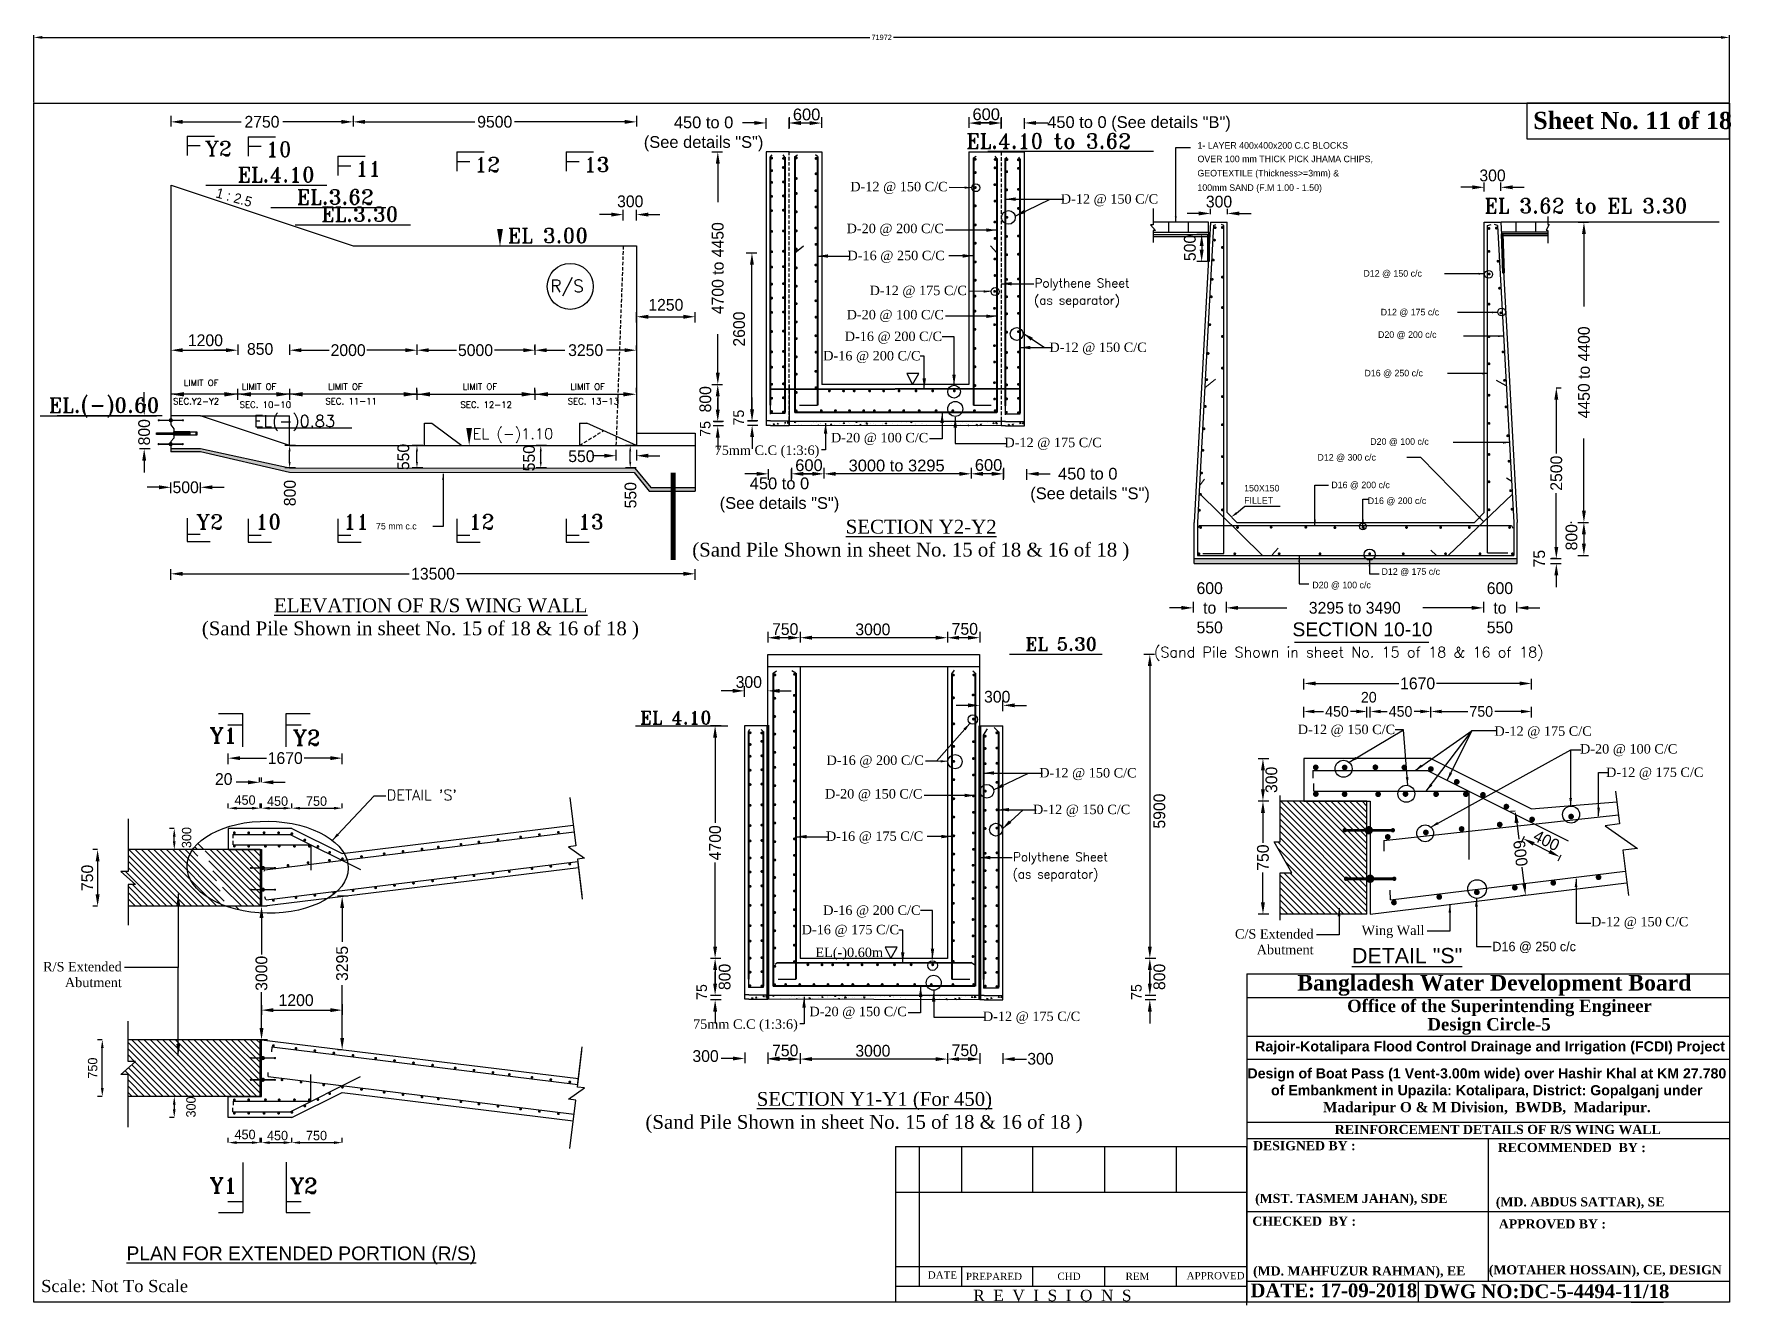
# Model space of a CAD drawing. Extents: x -1206532 to 786809, y -4288605 to 172932.
# Drawn here: x -75179 to -3134, y -4265067 to -4211112 of the extents above; entities that cross this region are included whole.
import ezdxf

# ---------------------------------------------------------------- set-up
doc = ezdxf.new("R2010")
doc.units = 0
doc.header["$LTSCALE"] = 300
doc.header["$MEASUREMENT"] = 0
doc.linetypes.add('ACAD_ISO02W100', pattern=[15, 12, -3])
doc.linetypes.add('DASHED', pattern=[0.75, 0.5, -0.25])
doc.layers.get('0').update_dxf_attribs({"linetype": 'CONTINUOUS'})
doc.layers.get('DEFPOINTS').update_dxf_attribs({"linetype": 'CONTINUOUS'})
doc.layers.add('LINE', color=7, linetype='CONTINUOUS')
doc.layers.add('TEXT', color=10, linetype='CONTINUOUS')
doc.layers.add('Other line', color=7, linetype='CONTINUOUS', lineweight=15)
doc.layers.add('Text 20', color=7, linetype='CONTINUOUS', lineweight=15)
doc.styles.add('Arial-200', font='ARIAL_0.TTF')
doc.styles.add('BIG', font='ROMANT.SHX')
doc.dimstyles.new('3', dxfattribs={"dimtxt": 225, "dimasz": 350, "dimexe": 100, "dimexo": 25, "dimgap": 9, "dimtad": 0, "dimdec": 0, "dimzin": 0, "dimdsep": 46, "dimtxsty": 'Standard', "dimcen": 0, "dimclrd": 5, "dimclre": 6, "dimclrt": 1, "dimadec": 0, "dimazin": 0, "dimtfac": 1, "dimtdec": 0, "dimtofl": 0, "dimtmove": 2, "dimatfit": 3, "dimfxl": 1, "dimtolj": 1, "dimtzin": 0, "dimarcsym": 0})
doc.dimstyles.new('ISO-25', dxfattribs={"dimtxt": 2.5, "dimasz": 2.5, "dimexe": 1.25, "dimexo": 0.625, "dimtad": 1, "dimtxsty": 'Standard', "dimcen": 2.5, "dimadec": 0, "dimazin": 0, "dimtfac": 1, "dimtmove": 0, "dimatfit": 3, "dimfxl": 1, "dimarcsym": 0})
pattern_1 = [(135, (-318078.37, -380), (132.5825215, 132.5825215), [])]

msp = doc.modelspace()

# ---------------------------------------------------------------- texts
at = {"linetype": 'ByBlock', "lineweight": 30}
msp.add_text('D16 @ 250 c/c', height=400, dxfattribs=at).set_placement((-13265.501, -4250047.145))
for s, insert, char_height, width, attachment_point in [('{\\fTimes New Roman|b1|i0|c0|p18;Sheet No. 11 of 18}', (-11532.715, -4214418.663), 731.12668, 9744.77205, 1), ('{\\fTimes New Roman|b0|i0|c0|p18;D-12 @ 150 C/C}', (-36392.343, -4217389.9), 400, 4181.1469, 3), ('{\\fTimes New Roman|b0|i0|c0|p18;D-12 @ 150 C/C}', (-27456.208, -4217912.996), 400, 4181.1469, 3), ('{\\fTimes New Roman|b0|i0|c0|p18;D-20 @ 200 C/C}', (-36549.175, -4219168.134), 400, 4181.1469, 3), ('{\\fTimes New Roman|b0|i0|c0|p18;D-16 @ 250 C/C}', (-36513.062, -4220315.178), 400, 4181.1469, 3), ('{\\fTimes New Roman|b0|i0|c0|p18;D-12 @ 175 C/C}', (-35573.999, -4221798.199), 400, 4181.1469, 3), ('{\\fTimes New Roman|b0|i0|c0|p18;D-20 @ 100 C/C}', (-36549.175, -4222826.388), 400, 4181.1469, 3), ('{\\fTimes New Roman|b0|i0|c0|p18;D-16 @ 200 C/C}', (-36628.355, -4223746.965), 400, 4181.1469, 3), ('{\\fTimes New Roman|b0|i0|c0|p18;D-16 @ 200 C/C}', (-37542.286, -4224569.242), 400, 4181.1469, 3), ('{\\fTimes New Roman|b0|i0|c0|p18;D-12 @ 150 C/C}', (-27940.591, -4224212.253), 400, 4181.1469, 3), ('{\\fTimes New Roman|b0|i0|c0|p18;D-20 @ 100 C/C}', (-37213.309, -4228046.542), 400, 4181.1469, 3), ('{\\fTimes New Roman|b0|i0|c0|p18;D-12 @ 175 C/C}', (-29849.885, -4228251.674), 400, 4181.1469, 3), ('{\\fTimes New Roman|b0|i0|c0|p18;75mm C.C (1:3:6)}', (-41836.58, -4228581.652), 400, 4523.64507, 3), ('{\\fTimes New Roman|b0|i0|c0|p18;D-12 @ 150 C/C}', (-17395.668, -4240431.219), 400, 4181.1469, 3), ('{\\fTimes New Roman|b0|i0|c0|p18;D-12 @ 175 C/C}', (-9048.774, -4240503.373), 400, 4181.1469, 3), ('{\\fTimes New Roman|b0|i0|c0|p18;D-16 @ 200 C/C}', (-37401.306, -4241740.102), 400, 4181.1469, 3), ('{\\fTimes New Roman|b0|i0|c0|p18;D-20 @ 100 C/C}', (-5415.539, -4241257.682), 400, 4181.1469, 3), ('{\\fTimes New Roman|b0|i0|c0|p18;D-12 @ 150 C/C}', (-28370.328, -4242271.847), 400, 4181.1469, 3), ('{\\fTimes New Roman|b0|i0|c0|p18;D-12 @ 175 C/C}', (-4309.477, -4242250.582), 400, 4181.1469, 3), ('{\\fTimes New Roman|b0|i0|c0|p18;D-20 @ 150 C/C}', (-37463.295, -4243166.066), 400, 4181.1469, 3), ('{\\fTimes New Roman|b0|i0|c0|p18;D-12 @ 150 C/C}', (-28638.424, -4243828.082), 400, 4181.1469, 3), ('{\\fTimes New Roman|b0|i0|c0|p18;D-16 @ 175 C/C}', (-37427.182, -4244963.5), 400, 4181.1469, 3), ('{\\fTimes New Roman|b0|i0|c0|p18;D-16 @ 200 C/C}', (-37542.475, -4248105.817), 400, 4181.1469, 3), ('{\\fTimes New Roman|b0|i0|c0|p18;D-16 @ 175 C/C}', (-38456.406, -4248928.094), 400, 4181.1469, 3), ('{\\fTimes New Roman|b0|i0|c0|p18;C/S Extended Abutment}', (-20854.539, -4249112.682), 400, 4181.1469, 3), ('{\\fTimes New Roman|b0|i0|c0|p18;Wing Wall}', (-16151.539, -4248960.682), 400, 4181.1469, 3), ('{\\fTimes New Roman|b0|i0|c0|p18;D-12 @ 150 C/C}', (-4949.051, -4248591.747), 400, 4181.1469, 3), ('{\\fTimes New Roman|b0|i0|c0|p18;EL(-)0.60m}', (-39133.122, -4249896.155), 400, 4181.1469, 3), ('{\\fTimes New Roman|b0|i0|c0|p18;R/S Extended Abutment}', (-71448.6, -4250504.192), 400, 4181.1469, 3), ('{\\fTimes New Roman|b0|i0|c0|p18;D-20 @ 150 C/C}', (-38127.429, -4252405.394), 400, 4181.1469, 3), ('{\\fTimes New Roman|b0|i0|c0|p18;D-12 @ 175 C/C}', (-30764.005, -4252610.526), 400, 4181.1469, 3), ('{\\fTimes New Roman|b0|i0|c0|p18;75mm C.C (1:3:6)}', (-42750.7, -4252940.504), 400, 4523.64507, 3)]:
    msp.add_mtext(s, dxfattribs=dict(at, insert=insert, char_height=char_height, width=width, attachment_point=attachment_point))
at = {"linetype": 'ACAD_ISO02W100', "lineweight": 30, "insert": (-74871.894, -4263999.887), "char_height": 517.8814, "width": 18602.1315, "attachment_point": 1}
msp.add_mtext('{\\fTimes New Roman|b0|i0|c0|p18;Scale: Not To Scale}', dxfattribs=at)
at = {"layer": 'LINE'}
for s, p in [('1- LAYER 400x400x200 C.C BLOCKS', (-25784.003, -4215983.975)), ('OVER 100 mm THICK PICK JHAMA CHIPS,', (-25784.003, -4216555.74)), ('GEOTEXTILE (Thickness>=3mm) &', (-25787.699, -4217160.757)), ('100mm SAND (F.M 1.00 - 1.50)', (-25787.699, -4217773.757)), ('150X150 ', (-23803.482, -4230532.027)), ('FILLET', (-23804.551, -4231050.693)), ('75 mm c.c', (-60657.722, -4232144.483))]:
    msp.add_text(s, height=280, dxfattribs=at).set_placement(p)
msp.add_text('1 : 2.5', height=420, rotation=344.38077947, dxfattribs=at).set_placement((-67490.144, -4218040.986))
at = {"layer": 'LINE', "style": 'BIG'}
for s, height, p in [('R/S', 525, (-53255.689, -4222072.663)), ('(Sand Pile Shown in sheet No. 15 of 18 & 16 of 18)', 448, (-27628.495, -4237577.439))]:
    msp.add_text(s, height=height, dxfattribs=at).set_placement(p)
at = {"layer": 'LINE', "color": 0, "style": 'BIG'}
for s, height, p in [('Polythene Sheet', 371.28, (-32700.29, -4221869.719)), ('(as separator)', 371.28, (-32721.152, -4222599.436)), ('LIMIT OF ', 265.2, (-68812.573, -4226053.313)), ('LIMIT OF ', 265.2, (-66355.036, -4226215.257)), ('LIMIT OF ', 265.2, (-62691.017, -4226215.257)), ('LIMIT OF ', 265.2, (-56981.029, -4226215.257)), ('LIMIT OF ', 265.2, (-52406.982, -4226215.257)), (' SEC.Y2-Y2', 265.2, (-69453.653, -4226837.518)), (' SEC. 10-10', 265.2, (-66626.931, -4226983.857)), (' SEC. 11-11', 265.2, (-62986.943, -4226833.65)), (' SEC. 12-12', 265.2, (-57252.924, -4226983.857)), (' SEC. 13-13', 265.2, (-52702.909, -4226833.65)), ("DETAIL 'S'", 448, (-60198.66, -4243640.687)), ('Polythene Sheet', 371.28, (-33614.411, -4246228.571)), ('(as separator)', 371.28, (-33635.273, -4246958.288))]:
    msp.add_text(s, height=height, dxfattribs=at).set_placement(p)
at = {"layer": 'LINE', "color": 0}
for s, p in [('D12 @ 150 c/c', (-18739.919, -4221415.731)), ('D12 @ 175 c/c', (-18007.32, -4223059.248)), ('D20 @ 200 c/c', (-18120.974, -4224012.87)), ('D16 @ 250 c/c', (-18696.918, -4225647.316)), ('D20 @ 100 c/c', (-18449.739, -4228553.227)), ('D12 @ 300 c/c', (-20692.074, -4229224.501)), ('D16 @ 200 c/c', (-20103.041, -4230393.189)), ('D16 @ 200 c/c', (-18557.383, -4231065.406)), ('D12 @ 175 c/c', (-17970.94, -4234070.889)), ('D20 @ 100 c/c', (-20909.462, -4234642.285))]:
    msp.add_text(s, height=280, dxfattribs=at).set_placement(p)
at = {"layer": 'LINE', "lineweight": 30}
for s, height, style, p in [('SECTION 10-10', 585, 'Arial-200', (-21754.564, -4236676.927)), ('Y1', 650, 'BIG', (-67724.042, -4241214.59)), ('Y2', 650, 'BIG', (-64193.531, -4241314.385)), ('Y1', 650, 'BIG', (-67724.042, -4260322.781)), ('Y2', 650, 'BIG', (-64313.366, -4260336.004))]:
    msp.add_text(s, height=height, dxfattribs=dict(at, style=style)).set_placement(p)
at = {"layer": 'LINE', "lineweight": 30, "attachment_point": 2, "style": 'Arial-200'}
for s, insert, char_height, width in [('{\\fTimes New Roman|b1|i0|c0|p18;     \\fTimes New Roman|b0|i0|c0|p18;\\LSECTION Y2-Y2\\l    \\P (Sand Pile Shown in sheet No. 15 of 18 & 16 of 18 )}', (-38066.403, -4231734.973), 585, 21075.69772), ('{\\fTimes New Roman|b1|i0|c0|p18;     \\fTimes New Roman|b0|i0|c0|p18;\\LELEVATION OF R/S WING WALL\\l    \\P (Sand Pile Shown in sheet No. 15 of 18 & 16 of 18 )}', (-58884.403, -4235073.973), 585, 21075.69772), ('{\\LDETAIL "S"}', (-16885.991, -4249909.061), 650, 23417.44191), ('{\\fTimes New Roman|b1|i0|c0|p18;     \\fTimes New Roman|b0|i0|c0|p18;\\LSECTION Y1-Y1 (For 450)\\l    \\P (Sand Pile Shown in sheet No. 15 of 18 & 16 of 18 )}', (-40051.593, -4256025.227), 585, 21075.69772), ('{\\LPLAN FOR EXTENDED PORTION (R/S)}', (-63827.426, -4262578.193), 585, 21075.69772)]:
    msp.add_mtext(s, dxfattribs=dict(at, insert=insert, char_height=char_height, width=width))
at = {"layer": 'LINE', "color": 7, "lineweight": 30, "insert": (-18512.074, -4239269.035), "char_height": 450, "attachment_point": 5}
msp.add_mtext('\\A1;20', dxfattribs=at)
at = {"layer": 'LINE', "lineweight": 25, "attachment_point": 8}
for s, insert, char_height, width in [('{\\fTimes New Roman|b1|i0|c0|p18;Bangladesh Water Development Board}', (-13184.367, -4251940.193), 663.33092, 26528.14399), ('{\\fTimes New Roman|b1|i0|c0|p18;Office of the Superintending Engineer}', (-12965.072, -4252808), 526.13993, 21041.55779), ('{\\fTimes New Roman|b1|i0|c0|p18;Design Circle-5}', (-13407.859, -4253588.866), 526.13993, 21041.55779), ('{\\fArial|b1|i0|c0|p34;Rajoir-Kotalipara Flood Control Drainage and Irrigation (FCDI) Project}', (-13365.623, -4254433.377), 432, 25794.82457), ('\\pt0.004829;{\\fArial|b1|i0|c0|p34;Design of Boat Pass (1 Vent-3.00m wide) over Hashir Khal at KM 27.780 of Embankment in Upazila: Kotalipara, District: Gopalganj under \\P\\ptz;\\fTimes New Roman|b1|i0|c0|p18;Madaripur O & M Division,  BWDB,  Madaripur.}', (-13501.537, -4257019.525), 430, 20387.45967), ('{\\fTimes New Roman|b1|i0|c0|p18;REINFORCEMENT DETAILS OF R/S WING WALL  }', (-13038.544, -4257815.471), 389.44184, 19663.76436)]:
    msp.add_mtext(s, dxfattribs=dict(at, insert=insert, char_height=char_height, width=width))
at = {"layer": 'LINE', "lineweight": 25, "attachment_point": 1}
for s, insert, char_height in [('{\\fTimes New Roman|b1|i0|c0|p18;DESIGNED BY :}', (-23424.969, -4258109.144), 387), ('{\\fTimes New Roman|b1|i0|c0|p18;RECOMMENDED  BY :}', (-13036.687, -4258184.728), 387), ('{\\fTimes New Roman|b1|i0|c0|p18;\\C0;(MST. TASMEM JAHAN), SDE}', (-23337.737, -4260345.702), 387), ('{\\fTimes New Roman|b1|i0|c0|p18;\\C0;(MD. ABDUS SATTAR), SE}', (-13119.818, -4260491.526), 387), ('{\\fTimes New Roman|b1|i0|c0|p18;CHECKED  BY :}', (-23454.098, -4261311.768), 387), ('{\\fTimes New Roman|b1|i0|c0|p18;APPROVED BY :}', (-12991.81, -4261428.662), 387), ('{\\fTimes New Roman|b1|i0|c0|p18;\\C0;(MD. MAHFUZUR RAHMAN), EE}', (-23426.179, -4263424.897), 387), ('{\\fTimes New Roman|b1|i0|c0|p18;\\C0;(MOTAHER HOSSAIN), CE, DESIGN}', (-13417.368, -4263373.965), 387), ('{\\fTimes New Roman|b0|i0|c0|p18;DATE }', (-37233.766, -4263637.482), 308.45248), ('{\\fTimes New Roman|b0|i0|c0|p18;PREPARED\\fTimes New Roman|b1|i0|c0|p18; }', (-35614.934, -4263698.094), 308.45248), ('{\\fTimes New Roman|b0|i0|c0|p18;CHD}', (-31729.435, -4263691.608), 308.45248), ('{\\fTimes New Roman|b0|i0|c0|p18; REM }', (-28954.609, -4263691.608), 308.45248), ('{\\fTimes New Roman|b0|i0|c0|p18;APPROVED}', (-26245.229, -4263665.095), 308.45248), ('{\\fTimes New Roman|b1|i0|c0|p18;DATE: 17-09-2018}', (-23535.791, -4264152.453), 583.62167), ('{\\fTimes New Roman|b1|i0|c0|p18; DWG NO:DC-5-4494-11/18}', (-16379.176, -4264189.285), 583.62167), ('{\\fTimes New Roman|b0|i0|c0|p18;R  E  V  I  S  I  O  N  S}', (-35301.04, -4264416.109), 481.957)]:
    msp.add_mtext(s, dxfattribs=dict(at, insert=insert, char_height=char_height))
at = {"layer": 'TEXT', "color": 0, "style": 'BIG'}
for s, height, p in [('Y2', 630, (-67917.719, -4216292.419)), ('10', 630, (-65323.719, -4216322.419)), ('EL.4.10 to 3.62', 630, (-35602.199, -4215970.27)), ('11', 630, (-61519.405, -4217145.619)), ('12', 630, (-56469.338, -4216967.627)), ('13', 630, (-51830.01, -4216967.627)), ('EL.4.10', 630, (-66531.341, -4217397.619)), ('EL.3.62', 630, (-64022.119, -4218345.096)), ('EL 3.62 to EL 3.30', 630, (-13605.198, -4218717.942)), ('EL.3.30', 630, (-62980.741, -4219078.364)), ('EL 3.00', 630, (-55062.163, -4219983.895)), ('EL.(-)0.60', 630, (-74548.74, -4227184.23)), ('EL(-)0.83', 504, (-65847.812, -4227795.097)), ('EL (-)1.10', 453.6, (-56554.72, -4228310.821)), ('Y2', 630, (-68290.719, -4232139.219)), ('10', 630, (-65768.719, -4232131.219)), ('11', 630, (-62035.296, -4232131.219)), ('12', 630, (-56717.203, -4232131.219)), ('13', 630, (-52077.875, -4232131.219))]:
    msp.add_text(s, height=height, dxfattribs=at).set_placement(p)
at = {"layer": 'Text 20', "lineweight": 30, "style": 'BIG'}
for s, p in [('EL 5.30', (-33089.399, -4237287.886)), ('EL 4.10', (-49449.713, -4240414.999))]:
    msp.add_text(s, height=562.5, dxfattribs=at).set_placement(p)

# ---------------------------------------------------------------- blocks, each defined once
blk = doc.blocks.new('*D333')
at = {"layer": 'DEFPOINTS', "color": 0, "lineweight": 30}
for p in [(-3207, -4211259), (-75179, -4214050), (-3207, -4214050)]:
    blk.add_point(p, dxfattribs=at)
at = {"layer": 'LINE', "color": 6, "lineweight": -2}
for p, q in [((-75179, -4214025), (-75179, -4211159)), ((-3207, -4214025), (-3207, -4211159))]:
    blk.add_line(p, q, dxfattribs=at)
at = {"layer": 'LINE', "color": 5, "lineweight": -2}
for p, q in [((-74829, -4211259), (-39689, -4211259)), ((-3557, -4211259), (-38696, -4211259))]:
    blk.add_line(p, q, dxfattribs=at)
at = {"layer": 'LINE', "color": 5, "lineweight": 30}
for points in [[(-74829, -4211201), (-74829, -4211318), (-75179, -4211259)], [(-3557, -4211201), (-3557, -4211318), (-3207, -4211259)]]:
    blk.add_solid(points, dxfattribs=at)
at = {"layer": 'LINE', "color": 1, "lineweight": 30, "insert": (-39193, -4211259), "char_height": 225, "attachment_point": 5}
blk.add_mtext('\\A1;71972', dxfattribs=at)
blk = doc.blocks.new('*D336')
at = {"layer": 'DEFPOINTS', "color": 0, "lineweight": 30}
for p in [(-9989, -4231848), (-10038, -4233248), (-9382, -4233248)]:
    blk.add_point(p, dxfattribs=at)
at = {"layer": 'LINE', "color": 7, "lineweight": -2}
for p, q in [((-9632, -4231848), (-9182, -4231848)), ((-9382, -4232348), (-9382, -4232748)), ((-9632, -4233248), (-9182, -4233248))]:
    blk.add_line(p, q, dxfattribs=at)
at = {"layer": 'LINE', "color": 7, "lineweight": 30}
for points in [[(-9465, -4232348), (-9298, -4232348), (-9382, -4231848)], [(-9465, -4232748), (-9298, -4232748), (-9382, -4233248)]]:
    blk.add_solid(points, dxfattribs=at)
at = {"layer": 'LINE', "color": 7, "lineweight": 30, "insert": (-9906, -4232475), "char_height": 500, "attachment_point": 5, "rotation": 90}
blk.add_mtext('\\A1;800', dxfattribs=at)
blk = doc.blocks.new('*D337')
at = {"layer": 'DEFPOINTS', "color": 0, "lineweight": 30}
for p in [(-9989, -4219108), (-9380, -4219108), (-9989, -4231848)]:
    blk.add_point(p, dxfattribs=at)
at = {"layer": 'LINE', "color": 7, "lineweight": -2}
for p, q in [((-9630, -4219108), (-9180, -4219108)), ((-9380, -4219608), (-9380, -4222677)), ((-9380, -4231348), (-9380, -4228278)), ((-9630, -4231848), (-9180, -4231848))]:
    blk.add_line(p, q, dxfattribs=at)
at = {"layer": 'LINE', "color": 7, "lineweight": 30}
for points in [[(-9463, -4219608), (-9296, -4219608), (-9380, -4219108)], [(-9463, -4231348), (-9296, -4231348), (-9380, -4231848)]]:
    blk.add_solid(points, dxfattribs=at)
at = {"layer": 'LINE', "color": 7, "lineweight": 30, "insert": (-9380, -4225478), "char_height": 500, "attachment_point": 5, "rotation": 90}
blk.add_mtext('\\A1;4450 to 4400', dxfattribs=at)
blk = doc.blocks.new('*D338')
at = {"layer": 'DEFPOINTS', "color": 0, "lineweight": 30}
for p in [(-25967, -4234974), (-24567, -4234974), (-25967, -4235473)]:
    blk.add_point(p, dxfattribs=at)
at = {"layer": 'LINE', "color": 7, "lineweight": -2}
for p, q in [((-25967, -4235223), (-25967, -4235673)), ((-24567, -4235223), (-24567, -4235673)), ((-26467, -4235473), (-26967, -4235473)), ((-24067, -4235473), (-23567, -4235473))]:
    blk.add_line(p, q, dxfattribs=at)
at = {"layer": 'LINE', "color": 7, "lineweight": 30}
for points in [[(-26467, -4235389), (-26467, -4235556), (-25967, -4235473)], [(-24067, -4235389), (-24067, -4235556), (-24567, -4235473)]]:
    blk.add_solid(points, dxfattribs=at)
at = {"layer": 'LINE', "color": 7, "lineweight": 30, "insert": (-25267, -4235473), "char_height": 500, "attachment_point": 5}
blk.add_mtext('\\A1;600\\Pto\\P550', dxfattribs=at)
blk = doc.blocks.new('*D339')
at = {"layer": 'DEFPOINTS', "color": 0, "lineweight": 30}
for p in [(-24567, -4235208), (-13647, -4235208), (-13647, -4235473)]:
    blk.add_point(p, dxfattribs=at)
at = {"layer": 'LINE', "color": 7, "lineweight": -2}
for p, q in [((-24567, -4235223), (-24567, -4235673)), ((-13647, -4235223), (-13647, -4235673)), ((-24067, -4235473), (-21991, -4235473)), ((-14147, -4235473), (-16223, -4235473))]:
    blk.add_line(p, q, dxfattribs=at)
at = {"layer": 'LINE', "color": 7, "lineweight": 30}
for points in [[(-24067, -4235389), (-24067, -4235556), (-24567, -4235473)], [(-14147, -4235389), (-14147, -4235556), (-13647, -4235473)]]:
    blk.add_solid(points, dxfattribs=at)
at = {"layer": 'LINE', "color": 7, "lineweight": 30, "insert": (-19107, -4235473), "char_height": 500, "attachment_point": 5}
blk.add_mtext('\\A1;3295 to 3490', dxfattribs=at)
blk = doc.blocks.new('*D340')
at = {"layer": 'DEFPOINTS', "color": 0, "lineweight": 30}
for p in [(-25228, -4218762), (-24513, -4218731), (-24513, -4218762)]:
    blk.add_point(p, dxfattribs=at)
at = {"layer": 'LINE', "color": 7, "lineweight": -2}
for p, q in [((-25728, -4218731), (-26228, -4218731)), ((-25228, -4218757), (-25228, -4218531)), ((-24513, -4218757), (-24513, -4218531)), ((-24013, -4218731), (-23513, -4218731))]:
    blk.add_line(p, q, dxfattribs=at)
at = {"layer": 'LINE', "color": 7, "lineweight": 30}
for points in [[(-25728, -4218648), (-25728, -4218814), (-25228, -4218731)], [(-24013, -4218648), (-24013, -4218814), (-24513, -4218731)]]:
    blk.add_solid(points, dxfattribs=at)
at = {"layer": 'LINE', "color": 7, "lineweight": 30, "insert": (-24871, -4218231), "char_height": 500, "attachment_point": 5}
blk.add_mtext('\\A1;300', dxfattribs=at)
blk = doc.blocks.new('*D341')
at = {"layer": 'DEFPOINTS', "color": 0, "lineweight": 30}
for p in [(-13611, -4217798), (-12911, -4217621), (-12911, -4217781)]:
    blk.add_point(p, dxfattribs=at)
at = {"layer": 'LINE', "color": 7, "lineweight": -2}
for p, q in [((-13611, -4217793), (-13611, -4217421)), ((-12911, -4217776), (-12911, -4217421)), ((-14111, -4217621), (-14611, -4217621)), ((-12411, -4217621), (-11911, -4217621))]:
    blk.add_line(p, q, dxfattribs=at)
at = {"layer": 'LINE', "color": 7, "lineweight": 30}
for points in [[(-14111, -4217538), (-14111, -4217705), (-13611, -4217621)], [(-12411, -4217538), (-12411, -4217705), (-12911, -4217621)]]:
    blk.add_solid(points, dxfattribs=at)
at = {"layer": 'LINE', "color": 7, "lineweight": 30, "insert": (-13261, -4217121), "char_height": 500, "attachment_point": 5}
blk.add_mtext('\\A1;300', dxfattribs=at)
blk = doc.blocks.new('*D350')
at = {"layer": 'DEFPOINTS', "color": 0, "lineweight": 30}
for p in [(-49865, -4228575), (-49595, -4228575), (-49595, -4229536)]:
    blk.add_point(p, dxfattribs=at)
at = {"layer": 'LINE', "color": 7, "lineweight": -2}
for p, q in [((-49615, -4228575), (-50065, -4228575)), ((-49865, -4229286), (-49865, -4228825)), ((-49615, -4229536), (-50065, -4229536))]:
    blk.add_line(p, q, dxfattribs=at)
at = {"layer": 'LINE', "color": 7, "lineweight": 30}
for points in [[(-49907, -4228825), (-49824, -4228825), (-49865, -4228575)], [(-49907, -4229286), (-49824, -4229286), (-49865, -4229536)]]:
    blk.add_solid(points, dxfattribs=at)
at = {"layer": 'LINE', "color": 7, "lineweight": 30, "insert": (-49852, -4230691), "char_height": 500, "attachment_point": 5, "rotation": 90}
blk.add_mtext('\\A1;550', dxfattribs=at)
blk = doc.blocks.new('*D351')
at = {"layer": 'DEFPOINTS', "color": 0, "lineweight": 30}
for p in [(-69368, -4234027), (-69368, -4234930), (-47105, -4234930)]:
    blk.add_point(p, dxfattribs=at)
at = {"layer": 'LINE', "color": 7, "lineweight": -2}
for p, q in [((-69368, -4234277), (-69368, -4233827)), ((-68868, -4234027), (-59246, -4234027)), ((-47605, -4234027), (-57228, -4234027)), ((-47105, -4234277), (-47105, -4233827))]:
    blk.add_line(p, q, dxfattribs=at)
at = {"layer": 'LINE', "color": 7, "lineweight": 30}
for points in [[(-68868, -4233943), (-68868, -4234110), (-69368, -4234027)], [(-47605, -4233943), (-47605, -4234110), (-47105, -4234027)]]:
    blk.add_solid(points, dxfattribs=at)
at = {"layer": 'LINE', "color": 7, "lineweight": 30, "insert": (-58237, -4234027), "char_height": 500, "attachment_point": 5}
blk.add_mtext('\\A1;13500', dxfattribs=at)
blk = doc.blocks.new('*D352')
at = {"layer": 'DEFPOINTS', "color": 0, "lineweight": 30}
for p in [(-69368, -4230356), (-69368, -4230631), (-68105, -4230631)]:
    blk.add_point(p, dxfattribs=at)
at = {"layer": 'LINE', "color": 7, "lineweight": -2}
for p, q in [((-69868, -4230356), (-70368, -4230356)), ((-69368, -4230606), (-69368, -4230156)), ((-68105, -4230606), (-68105, -4230156)), ((-67605, -4230356), (-67105, -4230356))]:
    blk.add_line(p, q, dxfattribs=at)
at = {"layer": 'LINE', "color": 7, "lineweight": 30}
for points in [[(-69868, -4230272), (-69868, -4230439), (-69368, -4230356)], [(-67605, -4230272), (-67605, -4230439), (-68105, -4230356)]]:
    blk.add_solid(points, dxfattribs=at)
at = {"layer": 'LINE', "color": 7, "lineweight": 30, "insert": (-68737, -4230356), "char_height": 500, "attachment_point": 5}
blk.add_mtext('\\A1;500', dxfattribs=at)
blk = doc.blocks.new('*D353')
at = {"layer": 'DEFPOINTS', "color": 0, "lineweight": 30}
for p in [(-66525, -4224288), (-66525, -4224537), (-64325, -4224327)]:
    blk.add_point(p, dxfattribs=at)
at = {"layer": 'LINE', "color": 7, "lineweight": -2}
for p, q in [((-67025, -4224537), (-67525, -4224537)), ((-66525, -4224293), (-66525, -4224737)), ((-64325, -4224332), (-64325, -4224737)), ((-63825, -4224537), (-63325, -4224537))]:
    blk.add_line(p, q, dxfattribs=at)
at = {"layer": 'LINE', "color": 7, "lineweight": 30}
for points in [[(-67025, -4224453), (-67025, -4224620), (-66525, -4224537)], [(-63825, -4224453), (-63825, -4224620), (-64325, -4224537)]]:
    blk.add_solid(points, dxfattribs=at)
at = {"layer": 'LINE', "color": 7, "lineweight": 30, "insert": (-65577, -4224487), "char_height": 500, "attachment_point": 5}
blk.add_mtext('\\A1;850', dxfattribs=at)
blk = doc.blocks.new('*D354')
at = {"layer": 'DEFPOINTS', "color": 0, "lineweight": 30}
for p in [(-70170, -4227315), (-70498, -4228722), (-70108, -4228722)]:
    blk.add_point(p, dxfattribs=at)
at = {"layer": 'LINE', "color": 7, "lineweight": -2}
for p, q in [((-70498, -4226815), (-70498, -4226315)), ((-70248, -4227315), (-70698, -4227315)), ((-70248, -4228722), (-70698, -4228722)), ((-70498, -4229222), (-70498, -4229722))]:
    blk.add_line(p, q, dxfattribs=at)
at = {"layer": 'LINE', "color": 7, "lineweight": 30}
for points in [[(-70581, -4226815), (-70414, -4226815), (-70498, -4227315)], [(-70581, -4229222), (-70414, -4229222), (-70498, -4228722)]]:
    blk.add_solid(points, dxfattribs=at)
at = {"layer": 'LINE', "color": 7, "lineweight": 30, "insert": (-70498, -4228019), "char_height": 500, "attachment_point": 5, "rotation": 90}
blk.add_mtext('\\A1;800', dxfattribs=at)
blk = doc.blocks.new('*D355')
at = {"layer": 'DEFPOINTS', "color": 0, "lineweight": 30}
for p in [(-50164, -4218779), (-50164, -4219449), (-49603, -4219449)]:
    blk.add_point(p, dxfattribs=at)
at = {"layer": 'LINE', "color": 7, "lineweight": -2}
for p, q in [((-50664, -4218779), (-51164, -4218779)), ((-50164, -4219029), (-50164, -4218579)), ((-49603, -4219029), (-49603, -4218579)), ((-49103, -4218779), (-48603, -4218779))]:
    blk.add_line(p, q, dxfattribs=at)
at = {"layer": 'LINE', "color": 7, "lineweight": 30}
for points in [[(-50664, -4218696), (-50664, -4218862), (-50164, -4218779)], [(-49103, -4218696), (-49103, -4218862), (-49603, -4218779)]]:
    blk.add_solid(points, dxfattribs=at)
at = {"layer": 'LINE', "color": 7, "lineweight": 30, "insert": (-49866, -4218220), "char_height": 500, "attachment_point": 5}
blk.add_mtext('\\A1;300', dxfattribs=at)
blk = doc.blocks.new('*D356')
at = {"layer": 'DEFPOINTS', "color": 0, "lineweight": 30}
for p in [(-61630, -4214447), (-49603, -4214447), (-49603, -4214843)]:
    blk.add_point(p, dxfattribs=at)
at = {"layer": 'LINE', "color": 7, "lineweight": -2}
for p, q in [((-61630, -4214593), (-61630, -4215043)), ((-61130, -4214843), (-56459, -4214843)), ((-50103, -4214843), (-54774, -4214843)), ((-49603, -4214593), (-49603, -4215043))]:
    blk.add_line(p, q, dxfattribs=at)
at = {"layer": 'LINE', "color": 7, "lineweight": 30}
for points in [[(-61130, -4214760), (-61130, -4214927), (-61630, -4214843)], [(-50103, -4214760), (-50103, -4214927), (-49603, -4214843)]]:
    blk.add_solid(points, dxfattribs=at)
at = {"layer": 'LINE', "color": 7, "lineweight": 30, "insert": (-55617, -4214843), "char_height": 500, "attachment_point": 5}
blk.add_mtext('\\A1;9500', dxfattribs=at)
blk = doc.blocks.new('*D357')
at = {"layer": 'DEFPOINTS', "color": 0, "lineweight": 30}
for p in [(-47105, -4223116), (-49603, -4223579), (-47105, -4223512)]:
    blk.add_point(p, dxfattribs=at)
at = {"layer": 'LINE', "color": 7, "lineweight": -2}
for p, q in [((-49603, -4223366), (-49603, -4222916)), ((-49103, -4223116), (-47605, -4223116)), ((-47105, -4223366), (-47105, -4222916))]:
    blk.add_line(p, q, dxfattribs=at)
at = {"layer": 'LINE', "color": 7, "lineweight": 30}
for points in [[(-49103, -4223033), (-49103, -4223200), (-49603, -4223116)], [(-47605, -4223033), (-47605, -4223200), (-47105, -4223116)]]:
    blk.add_solid(points, dxfattribs=at)
at = {"layer": 'LINE', "color": 7, "lineweight": 30, "insert": (-48354, -4222613), "char_height": 500, "attachment_point": 5}
blk.add_mtext('\\A1;1250', dxfattribs=at)
blk = doc.blocks.new('*D358')
at = {"layer": 'DEFPOINTS', "color": 0, "lineweight": 30}
for p in [(-69368, -4214563), (-61630, -4214447), (-61630, -4214843)]:
    blk.add_point(p, dxfattribs=at)
at = {"layer": 'LINE', "color": 7, "lineweight": -2}
for p, q in [((-69368, -4214593), (-69368, -4215043)), ((-68868, -4214843), (-66383, -4214843)), ((-62130, -4214843), (-64615, -4214843)), ((-61630, -4214593), (-61630, -4215043))]:
    blk.add_line(p, q, dxfattribs=at)
at = {"layer": 'LINE', "color": 7, "lineweight": 30}
for points in [[(-68868, -4214760), (-68868, -4214927), (-69368, -4214843)], [(-62130, -4214760), (-62130, -4214927), (-61630, -4214843)]]:
    blk.add_solid(points, dxfattribs=at)
at = {"layer": 'LINE', "color": 7, "lineweight": 30, "insert": (-65499, -4214843), "char_height": 500, "attachment_point": 5}
blk.add_mtext('\\A1;2750', dxfattribs=at)
blk = doc.blocks.new('*D359')
at = {"layer": 'DEFPOINTS', "color": 0, "lineweight": 30}
for p in [(-64325, -4224283), (-64325, -4224537), (-58919, -4224327)]:
    blk.add_point(p, dxfattribs=at)
at = {"layer": 'LINE', "color": 7, "lineweight": -2}
for p, q in [((-64325, -4224288), (-64325, -4224737)), ((-63825, -4224537), (-62641, -4224537)), ((-59419, -4224537), (-61040, -4224537)), ((-58919, -4224332), (-58919, -4224737))]:
    blk.add_line(p, q, dxfattribs=at)
at = {"layer": 'LINE', "color": 7, "lineweight": 30}
for points in [[(-63825, -4224453), (-63825, -4224620), (-64325, -4224537)], [(-59419, -4224453), (-59419, -4224620), (-58919, -4224537)]]:
    blk.add_solid(points, dxfattribs=at)
at = {"layer": 'LINE', "color": 7, "lineweight": 30, "insert": (-61841, -4224537), "char_height": 500, "attachment_point": 5}
blk.add_mtext('\\A1;2000', dxfattribs=at)
blk = doc.blocks.new('*D361')
at = {"layer": 'DEFPOINTS', "color": 0, "lineweight": 30}
for p in [(-50470, -4228559), (-49603, -4228575), (-50470, -4229015)]:
    blk.add_point(p, dxfattribs=at)
at = {"layer": 'LINE', "color": 7, "lineweight": -2}
for p, q in [((-50470, -4228765), (-50470, -4229215)), ((-49603, -4228765), (-49603, -4229215)), ((-50970, -4229015), (-51470, -4229015)), ((-49103, -4229015), (-48603, -4229015))]:
    blk.add_line(p, q, dxfattribs=at)
at = {"layer": 'LINE', "color": 7, "lineweight": 30}
for points in [[(-50970, -4228931), (-50970, -4229098), (-50470, -4229015)], [(-49103, -4228931), (-49103, -4229098), (-49603, -4229015)]]:
    blk.add_solid(points, dxfattribs=at)
at = {"layer": 'LINE', "color": 7, "lineweight": 30, "insert": (-51938, -4229038), "char_height": 500, "attachment_point": 5}
blk.add_mtext('\\A1;550', dxfattribs=at)
blk = doc.blocks.new('*D362')
at = {"layer": 'DEFPOINTS', "color": 0, "lineweight": 30}
for p in [(-10552, -4226130), (-10552, -4233384), (-10552, -4233384)]:
    blk.add_point(p, dxfattribs=at)
at = {"layer": 'LINE', "color": 7, "lineweight": -2}
for p, q in [((-10552, -4226130), (-10352, -4226130)), ((-10552, -4226630), (-10552, -4228915)), ((-10552, -4232884), (-10552, -4230599)), ((-10552, -4233384), (-10752, -4233384))]:
    blk.add_line(p, q, dxfattribs=at)
at = {"layer": 'LINE', "color": 7, "lineweight": 30}
for points in [[(-10635, -4226630), (-10469, -4226630), (-10552, -4226130)], [(-10635, -4232884), (-10469, -4232884), (-10552, -4233384)]]:
    blk.add_solid(points, dxfattribs=at)
at = {"layer": 'LINE', "color": 7, "lineweight": 30, "insert": (-10552, -4229757), "char_height": 500, "attachment_point": 5, "rotation": 90}
blk.add_mtext('\\A1;2500', dxfattribs=at)
blk = doc.blocks.new('*D363')
at = {"layer": 'DEFPOINTS', "color": 0, "lineweight": 30}
for p in [(-53910, -4224537), (-49603, -4224537), (-49603, -4224537)]:
    blk.add_point(p, dxfattribs=at)
at = {"layer": 'LINE', "color": 7, "lineweight": -2}
for p, q in [((-53910, -4224537), (-53910, -4224337)), ((-53410, -4224537), (-52641, -4224537)), ((-50103, -4224537), (-50873, -4224537)), ((-49603, -4224537), (-49603, -4224337))]:
    blk.add_line(p, q, dxfattribs=at)
at = {"layer": 'LINE', "color": 7, "lineweight": 30}
for points in [[(-53410, -4224453), (-53410, -4224620), (-53910, -4224537)], [(-50103, -4224453), (-50103, -4224620), (-49603, -4224537)]]:
    blk.add_solid(points, dxfattribs=at)
at = {"layer": 'LINE', "color": 7, "lineweight": 30, "insert": (-51757, -4224537), "char_height": 500, "attachment_point": 5}
blk.add_mtext('\\A1;3250', dxfattribs=at)
blk = doc.blocks.new('*D364')
at = {"layer": 'DEFPOINTS', "color": 0, "lineweight": 30}
for p in [(-58919, -4228575), (-58648, -4228575), (-58648, -4229536)]:
    blk.add_point(p, dxfattribs=at)
at = {"layer": 'LINE', "color": 7, "lineweight": -2}
for p, q in [((-58669, -4228575), (-59119, -4228575)), ((-58919, -4229286), (-58919, -4228825)), ((-58669, -4229536), (-59119, -4229536))]:
    blk.add_line(p, q, dxfattribs=at)
at = {"layer": 'LINE', "color": 7, "lineweight": 30}
for points in [[(-58960, -4228825), (-58877, -4228825), (-58919, -4228575)], [(-58960, -4229286), (-58877, -4229286), (-58919, -4229536)]]:
    blk.add_solid(points, dxfattribs=at)
at = {"layer": 'LINE', "color": 7, "lineweight": 30, "insert": (-59496, -4229068), "char_height": 500, "attachment_point": 5, "rotation": 90}
blk.add_mtext('\\A1;550', dxfattribs=at)
blk = doc.blocks.new('*D365')
at = {"layer": 'DEFPOINTS', "color": 0, "lineweight": 30}
for p in [(-53663, -4228575), (-53392, -4228575), (-53392, -4229536)]:
    blk.add_point(p, dxfattribs=at)
at = {"layer": 'LINE', "color": 7, "lineweight": -2}
for p, q in [((-53413, -4228575), (-53863, -4228575)), ((-53663, -4229286), (-53663, -4228825)), ((-53413, -4229536), (-53863, -4229536))]:
    blk.add_line(p, q, dxfattribs=at)
at = {"layer": 'LINE', "color": 7, "lineweight": 30}
for points in [[(-53704, -4228825), (-53621, -4228825), (-53663, -4228575)], [(-53704, -4229286), (-53621, -4229286), (-53663, -4229536)]]:
    blk.add_solid(points, dxfattribs=at)
at = {"layer": 'LINE', "color": 7, "lineweight": 30, "insert": (-54160, -4229120), "char_height": 500, "attachment_point": 5, "rotation": 90}
blk.add_mtext('\\A1;550', dxfattribs=at)
blk = doc.blocks.new('*D177')
at = {"layer": 'DEFPOINTS', "color": 0, "lineweight": 30}
for p in [(-64325, -4228575), (-64055, -4228575), (-64055, -4229536)]:
    blk.add_point(p, dxfattribs=at)
at = {"layer": 'LINE', "color": 7, "lineweight": -2}
for p, q in [((-64075, -4228575), (-64525, -4228575)), ((-64325, -4229286), (-64325, -4228825)), ((-64075, -4229536), (-64525, -4229536))]:
    blk.add_line(p, q, dxfattribs=at)
at = {"layer": 'LINE', "color": 7, "lineweight": 30}
for points in [[(-64367, -4228825), (-64284, -4228825), (-64325, -4228575)], [(-64367, -4229286), (-64284, -4229286), (-64325, -4229536)]]:
    blk.add_solid(points, dxfattribs=at)
at = {"layer": 'LINE', "color": 7, "lineweight": 30, "insert": (-64312, -4230600), "char_height": 500, "attachment_point": 5, "rotation": 90}
blk.add_mtext('\\A1;800', dxfattribs=at)
blk = doc.blocks.new('*D738')
at = {"layer": 'DEFPOINTS', "color": 0, "lineweight": 30}
for p in [(-58919, -4224283), (-58919, -4224537), (-53910, -4224258)]:
    blk.add_point(p, dxfattribs=at)
at = {"layer": 'LINE', "color": 7, "lineweight": -2}
for p, q in [((-58919, -4224288), (-58919, -4224737)), ((-58419, -4224537), (-57235, -4224537)), ((-54410, -4224537), (-55633, -4224537)), ((-53910, -4224287), (-53910, -4224737))]:
    blk.add_line(p, q, dxfattribs=at)
at = {"layer": 'LINE', "color": 7, "lineweight": 30}
for points in [[(-58419, -4224453), (-58419, -4224620), (-58919, -4224537)], [(-54410, -4224453), (-54410, -4224620), (-53910, -4224537)]]:
    blk.add_solid(points, dxfattribs=at)
at = {"layer": 'LINE', "color": 7, "lineweight": 30, "insert": (-56434, -4224537), "char_height": 500, "attachment_point": 5}
blk.add_mtext('\\A1;5000', dxfattribs=at)
blk = doc.blocks.new('*D819')
at = {"layer": 'DEFPOINTS', "color": 0, "lineweight": 30}
for p in [(-36402, -4254083), (-42652, -4254291), (-42652, -4254626)]:
    blk.add_point(p, dxfattribs=at)
at = {"layer": 'LINE', "color": 7, "lineweight": -2}
for p, q in [((-42652, -4254376), (-42652, -4254826)), ((-36902, -4254626), (-42152, -4254626)), ((-36402, -4254376), (-36402, -4254826))]:
    blk.add_line(p, q, dxfattribs=at)
at = {"layer": 'LINE', "color": 7, "lineweight": 30}
for points in [[(-42152, -4254543), (-42152, -4254709), (-42652, -4254626)], [(-36902, -4254543), (-36902, -4254709), (-36402, -4254626)]]:
    blk.add_solid(points, dxfattribs=at)
at = {"layer": 'LINE', "color": 7, "lineweight": 30, "insert": (-39566, -4254276), "char_height": 500, "attachment_point": 5}
blk.add_mtext('\\A1;3000', dxfattribs=at)
blk = doc.blocks.new('*D820')
at = {"layer": 'DEFPOINTS', "color": 0, "lineweight": 30}
for p in [(-36402, -4254083), (-35027, -4254193), (-36402, -4254626)]:
    blk.add_point(p, dxfattribs=at)
at = {"layer": 'LINE', "color": 7, "lineweight": -2}
for p, q in [((-36402, -4254376), (-36402, -4254826)), ((-35527, -4254626), (-35902, -4254626)), ((-35027, -4254376), (-35027, -4254826))]:
    blk.add_line(p, q, dxfattribs=at)
at = {"layer": 'LINE', "color": 7, "lineweight": 30}
for points in [[(-35902, -4254543), (-35902, -4254709), (-36402, -4254626)], [(-35527, -4254543), (-35527, -4254709), (-35027, -4254626)]]:
    blk.add_solid(points, dxfattribs=at)
at = {"layer": 'LINE', "color": 7, "lineweight": 30, "insert": (-35662, -4254253), "char_height": 500, "attachment_point": 5}
blk.add_mtext('\\A1;750', dxfattribs=at)
blk = doc.blocks.new('*D821')
at = {"layer": 'DEFPOINTS', "color": 0, "lineweight": 30}
for p in [(-44027, -4254291), (-44027, -4254626), (-42652, -4254291)]:
    blk.add_point(p, dxfattribs=at)
at = {"layer": 'LINE', "color": 7, "lineweight": -2}
for p, q in [((-44027, -4254376), (-44027, -4254826)), ((-43152, -4254626), (-43527, -4254626)), ((-42652, -4254376), (-42652, -4254826))]:
    blk.add_line(p, q, dxfattribs=at)
at = {"layer": 'LINE', "color": 7, "lineweight": 30}
for points in [[(-43527, -4254543), (-43527, -4254709), (-44027, -4254626)], [(-43152, -4254543), (-43152, -4254709), (-42652, -4254626)]]:
    blk.add_solid(points, dxfattribs=at)
at = {"layer": 'LINE', "color": 7, "lineweight": 30, "insert": (-43287, -4254263), "char_height": 500, "attachment_point": 5}
blk.add_mtext('\\A1;750', dxfattribs=at)
blk = doc.blocks.new('*D822')
at = {"layer": 'DEFPOINTS', "color": 0, "lineweight": 30}
for p in [(-27555, -4250351), (-27808, -4251923), (-27552, -4251923)]:
    blk.add_point(p, dxfattribs=at)
at = {"layer": 'LINE', "color": 7, "lineweight": -2}
for p, q in [((-27560, -4250351), (-28008, -4250351)), ((-27808, -4250851), (-27808, -4251423)), ((-27558, -4251923), (-28008, -4251923))]:
    blk.add_line(p, q, dxfattribs=at)
at = {"layer": 'LINE', "color": 7, "lineweight": 30}
for points in [[(-27892, -4250851), (-27725, -4250851), (-27808, -4250351)], [(-27892, -4251423), (-27725, -4251423), (-27808, -4251923)]]:
    blk.add_solid(points, dxfattribs=at)
at = {"layer": 'LINE', "color": 7, "lineweight": 30, "insert": (-27402, -4251138), "char_height": 500, "attachment_point": 5, "rotation": 90}
blk.add_mtext('\\A1;800', dxfattribs=at)
blk = doc.blocks.new('*D823')
at = {"layer": 'DEFPOINTS', "color": 0, "lineweight": 30}
for p in [(-27808, -4251923), (-27552, -4251923), (-27532, -4252110)]:
    blk.add_point(p, dxfattribs=at)
at = {"layer": 'LINE', "color": 7, "lineweight": -2}
for p, q in [((-27808, -4251423), (-27808, -4250923)), ((-27558, -4251923), (-28008, -4251923)), ((-27558, -4252110), (-28008, -4252110)), ((-27808, -4252610), (-27808, -4253110))]:
    blk.add_line(p, q, dxfattribs=at)
at = {"layer": 'LINE', "color": 7, "lineweight": 30}
for points in [[(-27892, -4251423), (-27725, -4251423), (-27808, -4251923)], [(-27892, -4252610), (-27725, -4252610), (-27808, -4252110)]]:
    blk.add_solid(points, dxfattribs=at)
at = {"layer": 'LINE', "color": 7, "lineweight": 30, "insert": (-28376, -4251780), "char_height": 450, "attachment_point": 5, "rotation": 90}
blk.add_mtext('\\A1;75', dxfattribs=at)
blk = doc.blocks.new('*D824')
at = {"layer": 'DEFPOINTS', "color": 0, "lineweight": 30}
for p in [(-29832, -4237441), (-27808, -4250351), (-27552, -4250351)]:
    blk.add_point(p, dxfattribs=at)
at = {"layer": 'LINE', "color": 7, "lineweight": -2}
for p, q in [((-28058, -4237441), (-27608, -4237441)), ((-27808, -4237941), (-27808, -4249851)), ((-27558, -4250351), (-28008, -4250351))]:
    blk.add_line(p, q, dxfattribs=at)
at = {"layer": 'LINE', "color": 7, "lineweight": 30}
for points in [[(-27892, -4237941), (-27725, -4237941), (-27808, -4237441)], [(-27892, -4249851), (-27725, -4249851), (-27808, -4250351)]]:
    blk.add_solid(points, dxfattribs=at)
at = {"layer": 'LINE', "color": 7, "lineweight": 30, "insert": (-27402, -4244098), "char_height": 500, "attachment_point": 5, "rotation": 90}
blk.add_mtext('\\A1;5900', dxfattribs=at)
blk = doc.blocks.new('*D825')
at = {"layer": 'DEFPOINTS', "color": 0, "lineweight": 30}
for p in [(-42652, -4236405), (-42652, -4236740), (-36402, -4236197)]:
    blk.add_point(p, dxfattribs=at)
at = {"layer": 'LINE', "color": 7, "lineweight": -2}
for p, q in [((-42652, -4236490), (-42652, -4236940)), ((-36902, -4236740), (-42152, -4236740)), ((-36402, -4236490), (-36402, -4236940))]:
    blk.add_line(p, q, dxfattribs=at)
at = {"layer": 'LINE', "color": 7, "lineweight": 30}
for points in [[(-42152, -4236656), (-42152, -4236823), (-42652, -4236740)], [(-36902, -4236656), (-36902, -4236823), (-36402, -4236740)]]:
    blk.add_solid(points, dxfattribs=at)
at = {"layer": 'LINE', "color": 7, "lineweight": 30, "insert": (-39566, -4236390), "char_height": 500, "attachment_point": 5}
blk.add_mtext('\\A1;3000', dxfattribs=at)
blk = doc.blocks.new('*D826')
at = {"layer": 'DEFPOINTS', "color": 0, "lineweight": 30}
for p in [(-36402, -4236197), (-36402, -4236740), (-35027, -4236306)]:
    blk.add_point(p, dxfattribs=at)
at = {"layer": 'LINE', "color": 7, "lineweight": -2}
for p, q in [((-36402, -4236490), (-36402, -4236940)), ((-35527, -4236740), (-35902, -4236740)), ((-35027, -4236490), (-35027, -4236940))]:
    blk.add_line(p, q, dxfattribs=at)
at = {"layer": 'LINE', "color": 7, "lineweight": 30}
for points in [[(-35902, -4236656), (-35902, -4236823), (-36402, -4236740)], [(-35527, -4236656), (-35527, -4236823), (-35027, -4236740)]]:
    blk.add_solid(points, dxfattribs=at)
at = {"layer": 'LINE', "color": 7, "lineweight": 30, "insert": (-35662, -4236367), "char_height": 500, "attachment_point": 5}
blk.add_mtext('\\A1;750', dxfattribs=at)
blk = doc.blocks.new('*D827')
at = {"layer": 'DEFPOINTS', "color": 0, "lineweight": 30}
for p in [(-44027, -4236405), (-44027, -4236740), (-42652, -4236405)]:
    blk.add_point(p, dxfattribs=at)
at = {"layer": 'LINE', "color": 7, "lineweight": -2}
for p, q in [((-44027, -4236490), (-44027, -4236940)), ((-43152, -4236740), (-43527, -4236740)), ((-42652, -4236490), (-42652, -4236940))]:
    blk.add_line(p, q, dxfattribs=at)
at = {"layer": 'LINE', "color": 7, "lineweight": 30}
for points in [[(-43527, -4236656), (-43527, -4236823), (-44027, -4236740)], [(-43152, -4236656), (-43152, -4236823), (-42652, -4236740)]]:
    blk.add_solid(points, dxfattribs=at)
at = {"layer": 'LINE', "color": 7, "lineweight": 30, "insert": (-43287, -4236377), "char_height": 500, "attachment_point": 5}
blk.add_mtext('\\A1;750', dxfattribs=at)
blk = doc.blocks.new('*D828')
at = {"layer": 'DEFPOINTS', "color": 0, "lineweight": 30}
for p in [(-35027, -4251922), (-34048, -4251922), (-35027, -4254626)]:
    blk.add_point(p, dxfattribs=at)
at = {"layer": 'LINE', "color": 7, "lineweight": -2}
for p, q in [((-35527, -4254626), (-36027, -4254626)), ((-35027, -4254376), (-35027, -4254826)), ((-34048, -4254376), (-34048, -4254826)), ((-33548, -4254626), (-33048, -4254626))]:
    blk.add_line(p, q, dxfattribs=at)
at = {"layer": 'LINE', "color": 7, "lineweight": 30}
for points in [[(-35527, -4254543), (-35527, -4254709), (-35027, -4254626)], [(-33548, -4254543), (-33548, -4254709), (-34048, -4254626)]]:
    blk.add_solid(points, dxfattribs=at)
at = {"layer": 'LINE', "color": 7, "lineweight": 30, "insert": (-32452, -4254617), "char_height": 500, "attachment_point": 5}
blk.add_mtext('\\A1;300', dxfattribs=at)
blk = doc.blocks.new('*D829')
at = {"layer": 'DEFPOINTS', "color": 0, "lineweight": 30}
for p in [(-35027, -4239611), (-35027, -4240833), (-34043, -4240833)]:
    blk.add_point(p, dxfattribs=at)
at = {"layer": 'LINE', "color": 7, "lineweight": -2}
for p, q in [((-35527, -4239611), (-36027, -4239611)), ((-35027, -4239861), (-35027, -4239411)), ((-34043, -4239861), (-34043, -4239411)), ((-33543, -4239611), (-33043, -4239611))]:
    blk.add_line(p, q, dxfattribs=at)
at = {"layer": 'LINE', "color": 7, "lineweight": 30}
for points in [[(-35527, -4239527), (-35527, -4239694), (-35027, -4239611)], [(-33543, -4239527), (-33543, -4239694), (-34043, -4239611)]]:
    blk.add_solid(points, dxfattribs=at)
at = {"layer": 'LINE', "color": 7, "lineweight": 30, "insert": (-34287, -4239248), "char_height": 500, "attachment_point": 5}
blk.add_mtext('\\A1;300', dxfattribs=at)
blk = doc.blocks.new('*D830')
at = {"layer": 'DEFPOINTS', "color": 0, "lineweight": 30}
for p in [(-45005, -4251897), (-44027, -4251897), (-45005, -4254601)]:
    blk.add_point(p, dxfattribs=at)
at = {"layer": 'LINE', "color": 7, "lineweight": -2}
for p, q in [((-45505, -4254601), (-46005, -4254601)), ((-45005, -4254351), (-45005, -4254801)), ((-44027, -4254351), (-44027, -4254801)), ((-43527, -4254601), (-43027, -4254601))]:
    blk.add_line(p, q, dxfattribs=at)
at = {"layer": 'LINE', "color": 7, "lineweight": 30}
for points in [[(-45505, -4254518), (-45505, -4254684), (-45005, -4254601)], [(-43527, -4254518), (-43527, -4254684), (-44027, -4254601)]]:
    blk.add_solid(points, dxfattribs=at)
at = {"layer": 'LINE', "color": 7, "lineweight": 30, "insert": (-46668, -4254500), "char_height": 500, "attachment_point": 5}
blk.add_mtext('\\A1;300', dxfattribs=at)
blk = doc.blocks.new('*D831')
at = {"layer": 'DEFPOINTS', "color": 0, "lineweight": 30}
for p in [(-46262, -4240476), (-44463, -4240476), (-46009, -4250351)]:
    blk.add_point(p, dxfattribs=at)
at = {"layer": 'LINE', "color": 7, "lineweight": -2}
for p, q in [((-46012, -4240476), (-46462, -4240476)), ((-46262, -4240976), (-46262, -4244603)), ((-46262, -4249851), (-46262, -4246287)), ((-46014, -4250351), (-46462, -4250351))]:
    blk.add_line(p, q, dxfattribs=at)
at = {"layer": 'LINE', "color": 7, "lineweight": 30}
for points in [[(-46345, -4240976), (-46179, -4240976), (-46262, -4240476)], [(-46345, -4249851), (-46179, -4249851), (-46262, -4250351)]]:
    blk.add_solid(points, dxfattribs=at)
at = {"layer": 'LINE', "color": 7, "lineweight": 30, "insert": (-46262, -4245445), "char_height": 500, "attachment_point": 5, "rotation": 90}
blk.add_mtext('\\A1;4700', dxfattribs=at)
blk = doc.blocks.new('*D833')
at = {"layer": 'DEFPOINTS', "color": 0, "lineweight": 30}
for p in [(-10815, -4233384), (-10815, -4233594), (-10552, -4233384)]:
    blk.add_point(p, dxfattribs=at)
at = {"layer": 'LINE', "color": 7, "lineweight": -2}
for p, q in [((-10552, -4232884), (-10552, -4232384)), ((-10802, -4233384), (-10352, -4233384)), ((-10802, -4233594), (-10352, -4233594)), ((-10552, -4234094), (-10552, -4234594))]:
    blk.add_line(p, q, dxfattribs=at)
at = {"layer": 'LINE', "color": 7, "lineweight": 30}
for points in [[(-10635, -4232884), (-10469, -4232884), (-10552, -4233384)], [(-10635, -4234094), (-10469, -4234094), (-10552, -4233594)]]:
    blk.add_solid(points, dxfattribs=at)
at = {"layer": 'LINE', "color": 7, "lineweight": 30, "insert": (-11279, -4233384), "char_height": 500, "attachment_point": 5, "rotation": 90}
blk.add_mtext('\\A1;75', dxfattribs=at)
blk = doc.blocks.new('*D834')
at = {"layer": 'DEFPOINTS', "color": 0, "lineweight": 30}
for p in [(-13647, -4234974), (-12247, -4234974), (-13647, -4235473)]:
    blk.add_point(p, dxfattribs=at)
at = {"layer": 'LINE', "color": 7, "lineweight": -2}
for p, q in [((-13647, -4235223), (-13647, -4235673)), ((-12247, -4235223), (-12247, -4235673)), ((-14147, -4235473), (-14647, -4235473)), ((-11747, -4235473), (-11247, -4235473))]:
    blk.add_line(p, q, dxfattribs=at)
at = {"layer": 'LINE', "color": 7, "lineweight": 30}
for points in [[(-14147, -4235389), (-14147, -4235556), (-13647, -4235473)], [(-11747, -4235389), (-11747, -4235556), (-12247, -4235473)]]:
    blk.add_solid(points, dxfattribs=at)
at = {"layer": 'LINE', "color": 7, "lineweight": 30, "insert": (-12947, -4235473), "char_height": 500, "attachment_point": 5}
blk.add_mtext('\\A1;600\\Pto\\P550', dxfattribs=at)
blk = doc.blocks.new('*D835')
at = {"layer": 'DEFPOINTS', "color": 0, "lineweight": 30}
for p in [(-45010, -4238996), (-45010, -4240218), (-44027, -4240218)]:
    blk.add_point(p, dxfattribs=at)
at = {"layer": 'LINE', "color": 7, "lineweight": -2}
for p, q in [((-45510, -4238996), (-46010, -4238996)), ((-45010, -4239246), (-45010, -4238796)), ((-44027, -4239246), (-44027, -4238796)), ((-43527, -4238996), (-43027, -4238996))]:
    blk.add_line(p, q, dxfattribs=at)
at = {"layer": 'LINE', "color": 7, "lineweight": 30}
for points in [[(-45510, -4238912), (-45510, -4239079), (-45010, -4238996)], [(-43527, -4238912), (-43527, -4239079), (-44027, -4238996)]]:
    blk.add_solid(points, dxfattribs=at)
at = {"layer": 'LINE', "color": 7, "lineweight": 30, "insert": (-44832, -4238623), "char_height": 500, "attachment_point": 5}
blk.add_mtext('\\A1;300', dxfattribs=at)
blk = doc.blocks.new('*D836')
at = {"layer": 'DEFPOINTS', "color": 0, "lineweight": 30}
for p in [(-69368, -4224327), (-66525, -4224283), (-66525, -4224537)]:
    blk.add_point(p, dxfattribs=at)
at = {"layer": 'LINE', "color": 7, "lineweight": -2}
for p, q in [((-69368, -4224332), (-69368, -4224737)), ((-68868, -4224537), (-67025, -4224537)), ((-66525, -4224288), (-66525, -4224737))]:
    blk.add_line(p, q, dxfattribs=at)
at = {"layer": 'LINE', "color": 7, "lineweight": 30}
for points in [[(-68868, -4224453), (-68868, -4224620), (-69368, -4224537)], [(-67025, -4224453), (-67025, -4224620), (-66525, -4224537)]]:
    blk.add_solid(points, dxfattribs=at)
at = {"layer": 'LINE', "color": 7, "lineweight": 30, "insert": (-67899, -4224117), "char_height": 500, "attachment_point": 5}
blk.add_mtext('\\A1;1200', dxfattribs=at)
blk = doc.blocks.new('*D904')
at = {"layer": 'DEFPOINTS', "color": 0, "lineweight": 30}
for p in [(-46009, -4250351), (-46262, -4251923), (-46006, -4251923)]:
    blk.add_point(p, dxfattribs=at)
at = {"layer": 'LINE', "color": 7, "lineweight": -2}
for p, q in [((-46014, -4250351), (-46462, -4250351)), ((-46262, -4250851), (-46262, -4251423)), ((-46012, -4251923), (-46462, -4251923))]:
    blk.add_line(p, q, dxfattribs=at)
at = {"layer": 'LINE', "color": 7, "lineweight": 30}
for points in [[(-46345, -4250851), (-46179, -4250851), (-46262, -4250351)], [(-46345, -4251423), (-46179, -4251423), (-46262, -4251923)]]:
    blk.add_solid(points, dxfattribs=at)
at = {"layer": 'LINE', "color": 7, "lineweight": 30, "insert": (-45856, -4251138), "char_height": 500, "attachment_point": 5, "rotation": 90}
blk.add_mtext('\\A1;800', dxfattribs=at)
blk = doc.blocks.new('*D905')
at = {"layer": 'DEFPOINTS', "color": 0, "lineweight": 30}
for p in [(-46262, -4251923), (-46006, -4251923), (-45986, -4252110)]:
    blk.add_point(p, dxfattribs=at)
at = {"layer": 'LINE', "color": 7, "lineweight": -2}
for p, q in [((-46262, -4251423), (-46262, -4250923)), ((-46012, -4251923), (-46462, -4251923)), ((-46012, -4252110), (-46462, -4252110)), ((-46262, -4252610), (-46262, -4253110))]:
    blk.add_line(p, q, dxfattribs=at)
at = {"layer": 'LINE', "color": 7, "lineweight": 30}
for points in [[(-46345, -4251423), (-46179, -4251423), (-46262, -4251923)], [(-46345, -4252610), (-46179, -4252610), (-46262, -4252110)]]:
    blk.add_solid(points, dxfattribs=at)
at = {"layer": 'LINE', "color": 7, "lineweight": 30, "insert": (-46830, -4251780), "char_height": 450, "attachment_point": 5, "rotation": 90}
blk.add_mtext('\\A1;75', dxfattribs=at)
blk = doc.blocks.new('*D908')
at = {"layer": 'DEFPOINTS', "color": 0, "lineweight": 30}
for p in [(-46150, -4227564), (-45894, -4227564), (-45874, -4227752)]:
    blk.add_point(p, dxfattribs=at)
at = {"layer": 'LINE', "color": 7, "lineweight": -2}
for p, q in [((-46150, -4227064), (-46150, -4226564)), ((-45900, -4227564), (-46350, -4227564)), ((-45900, -4227752), (-46350, -4227752)), ((-46150, -4228252), (-46150, -4228752))]:
    blk.add_line(p, q, dxfattribs=at)
at = {"layer": 'LINE', "color": 7, "lineweight": 30}
for points in [[(-46234, -4227064), (-46067, -4227064), (-46150, -4227564)], [(-46234, -4228252), (-46067, -4228252), (-46150, -4227752)]]:
    blk.add_solid(points, dxfattribs=at)
at = {"layer": 'LINE', "color": 7, "lineweight": 30, "insert": (-46681, -4227876), "char_height": 450, "attachment_point": 5, "rotation": 90}
blk.add_mtext('\\A1;75', dxfattribs=at)
blk = doc.blocks.new('*D909')
at = {"layer": 'DEFPOINTS', "color": 0, "lineweight": 30}
for p in [(-44692, -4227539), (-44436, -4227539), (-44416, -4227727)]:
    blk.add_point(p, dxfattribs=at)
at = {"layer": 'LINE', "color": 7, "lineweight": -2}
for p, q in [((-44692, -4227039), (-44692, -4226539)), ((-44442, -4227539), (-44892, -4227539)), ((-44442, -4227727), (-44892, -4227727)), ((-44692, -4228227), (-44692, -4228727))]:
    blk.add_line(p, q, dxfattribs=at)
at = {"layer": 'LINE', "color": 7, "lineweight": 30}
for points in [[(-44776, -4227039), (-44609, -4227039), (-44692, -4227539)], [(-44776, -4228227), (-44609, -4228227), (-44692, -4227727)]]:
    blk.add_solid(points, dxfattribs=at)
at = {"layer": 'LINE', "color": 7, "lineweight": 30, "insert": (-45260, -4227397), "char_height": 450, "attachment_point": 5, "rotation": 90}
blk.add_mtext('\\A1;75', dxfattribs=at)
blk = doc.blocks.new('*D906')
at = {"layer": 'DEFPOINTS', "color": 0, "lineweight": 30}
for p in [(-48045, -4216118), (-46148, -4216118), (-46758, -4225992)]:
    blk.add_point(p, dxfattribs=at)
at = {"layer": 'LINE', "color": 7, "lineweight": -2}
for p, q in [((-46398, -4216118), (-45948, -4216118)), ((-46148, -4216618), (-46148, -4218254)), ((-46148, -4225492), (-46148, -4223855)), ((-46398, -4225992), (-45948, -4225992))]:
    blk.add_line(p, q, dxfattribs=at)
at = {"layer": 'LINE', "color": 7, "lineweight": 30}
for points in [[(-46232, -4216618), (-46065, -4216618), (-46148, -4216118)], [(-46232, -4225492), (-46065, -4225492), (-46148, -4225992)]]:
    blk.add_solid(points, dxfattribs=at)
at = {"layer": 'LINE', "color": 7, "lineweight": 30, "insert": (-46148, -4221055), "char_height": 500, "attachment_point": 5, "rotation": 90}
blk.add_mtext('\\A1;4700 to 4450', dxfattribs=at)
blk = doc.blocks.new('*D907')
at = {"layer": 'DEFPOINTS', "color": 0, "lineweight": 30}
for p in [(-45444, -4220409), (-44698, -4220409), (-44891, -4227539)]:
    blk.add_point(p, dxfattribs=at)
at = {"layer": 'LINE', "color": 7, "lineweight": -2}
for p, q in [((-44948, -4220409), (-44498, -4220409)), ((-44698, -4227039), (-44698, -4220909)), ((-44886, -4227539), (-44498, -4227539))]:
    blk.add_line(p, q, dxfattribs=at)
at = {"layer": 'LINE', "color": 7, "lineweight": 30}
for points in [[(-44781, -4220909), (-44615, -4220909), (-44698, -4220409)], [(-44781, -4227039), (-44615, -4227039), (-44698, -4227539)]]:
    blk.add_solid(points, dxfattribs=at)
at = {"layer": 'LINE', "color": 7, "lineweight": 30, "insert": (-45242, -4223640), "char_height": 500, "attachment_point": 5, "rotation": 90}
blk.add_mtext('\\A1;2600', dxfattribs=at)
blk = doc.blocks.new('*D910')
at = {"layer": 'DEFPOINTS', "color": 0, "lineweight": 30}
for p in [(-46758, -4225992), (-46322, -4227564), (-46150, -4227564)]:
    blk.add_point(p, dxfattribs=at)
at = {"layer": 'LINE', "color": 7, "lineweight": -2}
for p, q in [((-46400, -4225992), (-45950, -4225992)), ((-46150, -4226492), (-46150, -4227064)), ((-46317, -4227564), (-45950, -4227564))]:
    blk.add_line(p, q, dxfattribs=at)
at = {"layer": 'LINE', "color": 7, "lineweight": 30}
for points in [[(-46234, -4226492), (-46067, -4226492), (-46150, -4225992)], [(-46234, -4227064), (-46067, -4227064), (-46150, -4227564)]]:
    blk.add_solid(points, dxfattribs=at)
at = {"layer": 'LINE', "color": 7, "lineweight": 30, "insert": (-46675, -4226619), "char_height": 500, "attachment_point": 5, "rotation": 90}
blk.add_mtext('\\A1;800', dxfattribs=at)
blk = doc.blocks.new('*D911')
at = {"layer": 'DEFPOINTS', "color": 0, "lineweight": 30}
for p in [(-25321, -4219618), (-25607, -4220774), (-25321, -4220774)]:
    blk.add_point(p, dxfattribs=at)
at = {"layer": 'LINE', "color": 7, "lineweight": -2}
for p, q in [((-25357, -4219618), (-25807, -4219618)), ((-25607, -4220118), (-25607, -4220274)), ((-25357, -4220774), (-25807, -4220774))]:
    blk.add_line(p, q, dxfattribs=at)
at = {"layer": 'LINE', "color": 7, "lineweight": 30}
for points in [[(-25691, -4220118), (-25524, -4220118), (-25607, -4219618)], [(-25691, -4220274), (-25524, -4220274), (-25607, -4220774)]]:
    blk.add_solid(points, dxfattribs=at)
at = {"layer": 'LINE', "color": 7, "lineweight": 30, "insert": (-26107, -4220196), "char_height": 500, "attachment_point": 5, "rotation": 90}
blk.add_mtext('\\A1;500', dxfattribs=at)
blk = doc.blocks.new('*D956')
at = {"layer": 'DEFPOINTS', "color": 0, "lineweight": 30}
for p in [(-72476, -4245736), (-72476, -4248136), (-72476, -4248136)]:
    blk.add_point(p, dxfattribs=at)
at = {"layer": 'LINE', "color": 7, "lineweight": -2}
for p, q in [((-72476, -4245736), (-72676, -4245736)), ((-72476, -4246236), (-72476, -4247636)), ((-72476, -4248136), (-72676, -4248136))]:
    blk.add_line(p, q, dxfattribs=at)
at = {"layer": 'LINE', "color": 7, "lineweight": 30}
for points in [[(-72559, -4246236), (-72392, -4246236), (-72476, -4245736)], [(-72559, -4247636), (-72392, -4247636), (-72476, -4248136)]]:
    blk.add_solid(points, dxfattribs=at)
at = {"layer": 'LINE', "color": 7, "lineweight": 30, "insert": (-72915, -4246936), "char_height": 500, "attachment_point": 5, "rotation": 90}
blk.add_mtext('\\A1;750', dxfattribs=at)
blk = doc.blocks.new('*D957')
at = {"layer": 'DEFPOINTS', "color": 0, "lineweight": 30}
for p in [(-62094, -4241852), (-66928, -4249045), (-62094, -4249045)]:
    blk.add_point(p, dxfattribs=at)
at = {"layer": 'LINE', "color": 7, "lineweight": -2}
for p, q in [((-66928, -4242102), (-66928, -4241652)), ((-66428, -4241852), (-65312, -4241852)), ((-62594, -4241852), (-63710, -4241852)), ((-62094, -4242102), (-62094, -4241652))]:
    blk.add_line(p, q, dxfattribs=at)
at = {"layer": 'LINE', "color": 7, "lineweight": 30}
for points in [[(-66428, -4241769), (-66428, -4241936), (-66928, -4241852)], [(-62594, -4241769), (-62594, -4241936), (-62094, -4241852)]]:
    blk.add_solid(points, dxfattribs=at)
at = {"layer": 'LINE', "color": 7, "lineweight": 30, "insert": (-64511, -4241852), "char_height": 500, "attachment_point": 5}
blk.add_mtext('\\A1;1670', dxfattribs=at)
blk = doc.blocks.new('*D958')
at = {"layer": 'DEFPOINTS', "color": 0, "lineweight": 30}
for p in [(-69222, -4244836), (-69222, -4244836), (-69222, -4245736)]:
    blk.add_point(p, dxfattribs=at)
at = {"layer": 'LINE', "color": 7, "lineweight": -2}
for p, q in [((-69222, -4244836), (-69422, -4244836)), ((-69222, -4245386), (-69222, -4245186)), ((-69222, -4245736), (-69422, -4245736))]:
    blk.add_line(p, q, dxfattribs=at)
at = {"layer": 'LINE', "color": 7, "lineweight": 30}
for points in [[(-69280, -4245186), (-69164, -4245186), (-69222, -4244836)], [(-69280, -4245386), (-69164, -4245386), (-69222, -4245736)]]:
    blk.add_solid(points, dxfattribs=at)
at = {"layer": 'LINE', "color": 7, "lineweight": 30, "insert": (-68695, -4245225), "char_height": 400, "attachment_point": 5, "rotation": 90}
blk.add_mtext('\\A1;300', dxfattribs=at)
blk = doc.blocks.new('*D959')
at = {"layer": 'DEFPOINTS', "color": 0, "lineweight": 30}
for p in [(-65268, -4248136), (-65518, -4253808), (-64760, -4253808)]:
    blk.add_point(p, dxfattribs=at)
at = {"layer": 'LINE', "color": 7, "lineweight": -2}
for p, q in [((-65273, -4248136), (-65718, -4248136)), ((-65518, -4248636), (-65518, -4250186)), ((-65518, -4253308), (-65518, -4251787)), ((-65268, -4253808), (-65718, -4253808))]:
    blk.add_line(p, q, dxfattribs=at)
at = {"layer": 'LINE', "color": 7, "lineweight": 30}
for points in [[(-65602, -4248636), (-65435, -4248636), (-65518, -4248136)], [(-65602, -4253308), (-65435, -4253308), (-65518, -4253808)]]:
    blk.add_solid(points, dxfattribs=at)
at = {"layer": 'LINE', "color": 7, "lineweight": 30, "insert": (-65518, -4250986), "char_height": 500, "attachment_point": 5, "rotation": 90}
blk.add_mtext('\\A1;3000', dxfattribs=at)
blk = doc.blocks.new('*D960')
at = {"layer": 'DEFPOINTS', "color": 0, "lineweight": 30}
for p in [(-72277, -4253808), (-72277, -4253808), (-72277, -4256208)]:
    blk.add_point(p, dxfattribs=at)
at = {"layer": 'LINE', "color": 7, "lineweight": -2}
for p, q in [((-72277, -4253808), (-72477, -4253808)), ((-72277, -4255858), (-72277, -4254158)), ((-72277, -4256208), (-72477, -4256208))]:
    blk.add_line(p, q, dxfattribs=at)
at = {"layer": 'LINE', "color": 7, "lineweight": 30}
for points in [[(-72335, -4254158), (-72218, -4254158), (-72277, -4253808)], [(-72335, -4255858), (-72218, -4255858), (-72277, -4256208)]]:
    blk.add_solid(points, dxfattribs=at)
at = {"layer": 'LINE', "color": 7, "lineweight": 30, "insert": (-72685, -4255008), "char_height": 400, "attachment_point": 5, "rotation": 90}
blk.add_mtext('\\A1;750', dxfattribs=at)
blk = doc.blocks.new('*D961')
at = {"layer": 'DEFPOINTS', "color": 0, "lineweight": 30}
for p in [(-66928, -4258172), (-65578, -4258172), (-65578, -4258172)]:
    blk.add_point(p, dxfattribs=at)
at = {"layer": 'LINE', "color": 7, "lineweight": -2}
for p, q in [((-66928, -4258172), (-66928, -4257972)), ((-66578, -4258172), (-65928, -4258172)), ((-65578, -4258172), (-65578, -4257972))]:
    blk.add_line(p, q, dxfattribs=at)
at = {"layer": 'LINE', "color": 7, "lineweight": 30}
for points in [[(-66578, -4258113), (-66578, -4258230), (-66928, -4258172)], [(-65928, -4258113), (-65928, -4258230), (-65578, -4258172)]]:
    blk.add_solid(points, dxfattribs=at)
at = {"layer": 'LINE', "color": 7, "lineweight": 30, "insert": (-66217, -4257829), "char_height": 400, "attachment_point": 5}
blk.add_mtext('\\A1;450', dxfattribs=at)
blk = doc.blocks.new('*D962')
at = {"layer": 'DEFPOINTS', "color": 0, "lineweight": 30}
for p in [(-69222, -4256208), (-69222, -4257108), (-69222, -4257108)]:
    blk.add_point(p, dxfattribs=at)
at = {"layer": 'LINE', "color": 7, "lineweight": -2}
for p, q in [((-69222, -4256208), (-69422, -4256208)), ((-69222, -4256558), (-69222, -4256758)), ((-69222, -4257108), (-69422, -4257108))]:
    blk.add_line(p, q, dxfattribs=at)
at = {"layer": 'LINE', "color": 7, "lineweight": 30}
for points in [[(-69280, -4256558), (-69164, -4256558), (-69222, -4256208)], [(-69280, -4256758), (-69164, -4256758), (-69222, -4257108)]]:
    blk.add_solid(points, dxfattribs=at)
at = {"layer": 'LINE', "color": 7, "lineweight": 30, "insert": (-68511, -4256658), "char_height": 400, "attachment_point": 5, "rotation": 90}
blk.add_mtext('\\A1;300', dxfattribs=at)
blk = doc.blocks.new('*D963')
at = {"layer": 'DEFPOINTS', "color": 0, "lineweight": 30}
for p in [(-65518, -4258172), (-64228, -4258172), (-64228, -4258172)]:
    blk.add_point(p, dxfattribs=at)
at = {"layer": 'LINE', "color": 7, "lineweight": -2}
for p, q in [((-65518, -4258172), (-65518, -4257972)), ((-65168, -4258172), (-64578, -4258172)), ((-64228, -4258172), (-64228, -4257972))]:
    blk.add_line(p, q, dxfattribs=at)
at = {"layer": 'LINE', "color": 7, "lineweight": 30}
for points in [[(-65168, -4258113), (-65168, -4258230), (-65518, -4258172)], [(-64578, -4258113), (-64578, -4258230), (-64228, -4258172)]]:
    blk.add_solid(points, dxfattribs=at)
at = {"layer": 'LINE', "color": 7, "lineweight": 30, "insert": (-64838, -4257874), "char_height": 400, "attachment_point": 5}
blk.add_mtext('\\A1;450', dxfattribs=at)
blk = doc.blocks.new('*D964')
at = {"layer": 'DEFPOINTS', "color": 0, "lineweight": 30}
for p in [(-61844, -4247717), (-62094, -4254227), (-62094, -4254227)]:
    blk.add_point(p, dxfattribs=at)
at = {"layer": 'LINE', "color": 7, "lineweight": -2}
for p, q in [((-61849, -4247717), (-62294, -4247717)), ((-62094, -4248217), (-62094, -4249642)), ((-62094, -4253727), (-62094, -4251493)), ((-62094, -4254227), (-62294, -4254227))]:
    blk.add_line(p, q, dxfattribs=at)
at = {"layer": 'LINE', "color": 7, "lineweight": 30}
for points in [[(-62177, -4248217), (-62010, -4248217), (-62094, -4247717)], [(-62177, -4253727), (-62010, -4253727), (-62094, -4254227)]]:
    blk.add_solid(points, dxfattribs=at)
at = {"layer": 'LINE', "color": 7, "lineweight": 30, "insert": (-62094, -4250567), "char_height": 500, "attachment_point": 5, "rotation": 90}
blk.add_mtext('\\A1;3295', dxfattribs=at)
blk = doc.blocks.new('*D965')
at = {"layer": 'DEFPOINTS', "color": 0, "lineweight": 30}
for p in [(-65518, -4252337), (-62094, -4252294), (-62094, -4252548)]:
    blk.add_point(p, dxfattribs=at)
at = {"layer": 'LINE', "color": 7, "lineweight": -2}
for p, q in [((-65518, -4252342), (-65518, -4252748)), ((-65018, -4252548), (-62594, -4252548)), ((-62094, -4252299), (-62094, -4252748))]:
    blk.add_line(p, q, dxfattribs=at)
at = {"layer": 'LINE', "color": 7, "lineweight": 30}
for points in [[(-65018, -4252464), (-65018, -4252631), (-65518, -4252548)], [(-62594, -4252464), (-62594, -4252631), (-62094, -4252548)]]:
    blk.add_solid(points, dxfattribs=at)
at = {"layer": 'LINE', "color": 7, "lineweight": 30, "insert": (-64049, -4252128), "char_height": 500, "attachment_point": 5}
blk.add_mtext('\\A1;1200', dxfattribs=at)
blk = doc.blocks.new('*D966')
at = {"layer": 'DEFPOINTS', "color": 0, "lineweight": 30}
for p in [(-65598, -4242878), (-65598, -4242878), (-65518, -4242878)]:
    blk.add_point(p, dxfattribs=at)
at = {"layer": 'LINE', "color": 7, "lineweight": -2}
for p, q in [((-66098, -4242878), (-66598, -4242878)), ((-65598, -4242878), (-65598, -4242678)), ((-65518, -4242878), (-65518, -4242678)), ((-65018, -4242878), (-64518, -4242878))]:
    blk.add_line(p, q, dxfattribs=at)
at = {"layer": 'LINE', "color": 7, "lineweight": 30}
for points in [[(-66098, -4242795), (-66098, -4242962), (-65598, -4242878)], [(-65018, -4242795), (-65018, -4242962), (-65518, -4242878)]]:
    blk.add_solid(points, dxfattribs=at)
at = {"layer": 'LINE', "color": 7, "lineweight": 30, "insert": (-67122, -4242743), "char_height": 500, "attachment_point": 5}
blk.add_mtext('\\A1;20', dxfattribs=at)
blk = doc.blocks.new('*D952')
at = {"layer": 'DEFPOINTS', "color": 0, "lineweight": 30}
for p in [(-64228, -4258172), (-62094, -4258172), (-62094, -4258172)]:
    blk.add_point(p, dxfattribs=at)
at = {"layer": 'LINE', "color": 7, "lineweight": -2}
for p, q in [((-64228, -4258172), (-64228, -4257972)), ((-63878, -4258172), (-62444, -4258172)), ((-62094, -4258172), (-62094, -4257972))]:
    blk.add_line(p, q, dxfattribs=at)
at = {"layer": 'LINE', "color": 7, "lineweight": 30}
for points in [[(-63878, -4258113), (-63878, -4258230), (-64228, -4258172)], [(-62444, -4258113), (-62444, -4258230), (-62094, -4258172)]]:
    blk.add_solid(points, dxfattribs=at)
at = {"layer": 'LINE', "color": 7, "lineweight": 30, "insert": (-63183, -4257874), "char_height": 400, "attachment_point": 5}
blk.add_mtext('\\A1;750', dxfattribs=at)
blk = doc.blocks.new('*D953')
at = {"layer": 'DEFPOINTS', "color": 0, "lineweight": 30}
for p in [(-66928, -4243977), (-65578, -4243977), (-65578, -4243977)]:
    blk.add_point(p, dxfattribs=at)
at = {"layer": 'LINE', "color": 7, "lineweight": -2}
for p, q in [((-66928, -4243977), (-66928, -4243777)), ((-66578, -4243977), (-65928, -4243977)), ((-65578, -4243977), (-65578, -4243777))]:
    blk.add_line(p, q, dxfattribs=at)
at = {"layer": 'LINE', "color": 7, "lineweight": 30}
for points in [[(-66578, -4243918), (-66578, -4244035), (-66928, -4243977)], [(-65928, -4243918), (-65928, -4244035), (-65578, -4243977)]]:
    blk.add_solid(points, dxfattribs=at)
at = {"layer": 'LINE', "color": 7, "lineweight": 30, "insert": (-66217, -4243634), "char_height": 400, "attachment_point": 5}
blk.add_mtext('\\A1;450', dxfattribs=at)
blk = doc.blocks.new('*D954')
at = {"layer": 'DEFPOINTS', "color": 0, "lineweight": 30}
for p in [(-65518, -4243977), (-64228, -4243977), (-64228, -4243977)]:
    blk.add_point(p, dxfattribs=at)
at = {"layer": 'LINE', "color": 7, "lineweight": -2}
for p, q in [((-65518, -4243977), (-65518, -4243777)), ((-65168, -4243977), (-64578, -4243977)), ((-64228, -4243977), (-64228, -4243777))]:
    blk.add_line(p, q, dxfattribs=at)
at = {"layer": 'LINE', "color": 7, "lineweight": 30}
for points in [[(-65168, -4243918), (-65168, -4244035), (-65518, -4243977)], [(-64578, -4243918), (-64578, -4244035), (-64228, -4243977)]]:
    blk.add_solid(points, dxfattribs=at)
at = {"layer": 'LINE', "color": 7, "lineweight": 30, "insert": (-64838, -4243679), "char_height": 400, "attachment_point": 5}
blk.add_mtext('\\A1;450', dxfattribs=at)
blk = doc.blocks.new('*D955')
at = {"layer": 'DEFPOINTS', "color": 0, "lineweight": 30}
for p in [(-64228, -4243977), (-62094, -4243977), (-62094, -4243977)]:
    blk.add_point(p, dxfattribs=at)
at = {"layer": 'LINE', "color": 7, "lineweight": -2}
for p, q in [((-64228, -4243977), (-64228, -4243777)), ((-63878, -4243977), (-62444, -4243977)), ((-62094, -4243977), (-62094, -4243777))]:
    blk.add_line(p, q, dxfattribs=at)
at = {"layer": 'LINE', "color": 7, "lineweight": 30}
for points in [[(-63878, -4243918), (-63878, -4244035), (-64228, -4243977)], [(-62444, -4243918), (-62444, -4244035), (-62094, -4243977)]]:
    blk.add_solid(points, dxfattribs=at)
at = {"layer": 'LINE', "color": 7, "lineweight": 30, "insert": (-63183, -4243679), "char_height": 400, "attachment_point": 5}
blk.add_mtext('\\A1;750', dxfattribs=at)
blk = doc.blocks.new('*D974')
at = {"layer": 'DEFPOINTS', "color": 0, "lineweight": 30}
for p in [(-11916, -4245179), (-10399, -4246045), (-10356, -4245959)]:
    blk.add_point(p, dxfattribs=at)
at = {"layer": 'LINE', "color": 7, "lineweight": -2}
for p, q in [((-11918, -4245183), (-12049, -4245444)), ((-11512, -4245489), (-10846, -4245822)), ((-10358, -4245964), (-10488, -4246224))]:
    blk.add_line(p, q, dxfattribs=at)
at = {"layer": 'LINE', "color": 7, "lineweight": 30}
for points in [[(-11475, -4245414), (-11549, -4245563), (-11959, -4245265)], [(-10809, -4245747), (-10883, -4245896), (-10399, -4246045)]]:
    blk.add_solid(points, dxfattribs=at)
at = {"layer": 'LINE', "color": 7, "lineweight": 30, "insert": (-10967, -4245349), "char_height": 500, "attachment_point": 5, "rotation": 333.43495}
blk.add_mtext('\\A1;400', dxfattribs=at)
blk = doc.blocks.new('*D967')
at = {"layer": 'DEFPOINTS', "color": 0, "lineweight": 30}
for p in [(-11605, -4238682), (-21274, -4243393), (-11605, -4245875)]:
    blk.add_point(p, dxfattribs=at)
at = {"layer": 'LINE', "color": 7, "lineweight": -2}
for p, q in [((-21274, -4238932), (-21274, -4238482)), ((-20774, -4238682), (-17240, -4238682)), ((-12105, -4238682), (-15638, -4238682)), ((-11605, -4238932), (-11605, -4238482))]:
    blk.add_line(p, q, dxfattribs=at)
at = {"layer": 'LINE', "color": 7, "lineweight": 30}
for points in [[(-20774, -4238599), (-20774, -4238766), (-21274, -4238682)], [(-12105, -4238599), (-12105, -4238766), (-11605, -4238682)]]:
    blk.add_solid(points, dxfattribs=at)
at = {"layer": 'LINE', "color": 7, "lineweight": 30, "insert": (-16439, -4238682), "char_height": 500, "attachment_point": 5}
blk.add_mtext('\\A1;1670', dxfattribs=at)
blk = doc.blocks.new('*D968')
at = {"layer": 'DEFPOINTS', "color": 0, "lineweight": 30}
for p in [(-18591, -4239872), (-18591, -4243510), (-21274, -4244583)]:
    blk.add_point(p, dxfattribs=at)
at = {"layer": 'LINE', "color": 7, "lineweight": -2}
for p, q in [((-21274, -4240122), (-21274, -4239672)), ((-18591, -4240122), (-18591, -4239672)), ((-20824, -4239872), (-20435, -4239872)), ((-19041, -4239872), (-19292, -4239872))]:
    blk.add_line(p, q, dxfattribs=at)
at = {"layer": 'LINE', "color": 7, "lineweight": 30}
for points in [[(-20824, -4239797), (-20824, -4239947), (-21274, -4239872)], [(-19041, -4239797), (-19041, -4239947), (-18591, -4239872)]]:
    blk.add_solid(points, dxfattribs=at)
at = {"layer": 'LINE', "color": 7, "lineweight": 30, "insert": (-19864, -4239872), "char_height": 450, "attachment_point": 5}
blk.add_mtext('\\A1;450', dxfattribs=at)
blk = doc.blocks.new('*D969')
at = {"layer": 'DEFPOINTS', "color": 0, "lineweight": 30}
for p in [(-19426, -4243674), (-23006, -4248474), (-19426, -4248474)]:
    blk.add_point(p, dxfattribs=at)
at = {"layer": 'LINE', "color": 7, "lineweight": -2}
for p, q in [((-22756, -4243674), (-23206, -4243674)), ((-23006, -4244174), (-23006, -4245440)), ((-23006, -4247974), (-23006, -4246708)), ((-22756, -4248474), (-23206, -4248474))]:
    blk.add_line(p, q, dxfattribs=at)
at = {"layer": 'LINE', "color": 7, "lineweight": 30}
for points in [[(-23090, -4244174), (-22923, -4244174), (-23006, -4243674)], [(-23090, -4247974), (-22923, -4247974), (-23006, -4248474)]]:
    blk.add_solid(points, dxfattribs=at)
at = {"layer": 'LINE', "color": 7, "lineweight": 30, "insert": (-23006, -4246074), "char_height": 500, "attachment_point": 5, "rotation": 90}
blk.add_mtext('\\A1;750', dxfattribs=at)
blk = doc.blocks.new('*D970')
at = {"layer": 'DEFPOINTS', "color": 0, "lineweight": 30}
for p in [(-19426, -4241874), (-23006, -4243674), (-19426, -4243674)]:
    blk.add_point(p, dxfattribs=at)
at = {"layer": 'LINE', "color": 7, "lineweight": -2}
for p, q in [((-22756, -4241874), (-23206, -4241874)), ((-23006, -4242374), (-23006, -4243174)), ((-22756, -4243674), (-23206, -4243674))]:
    blk.add_line(p, q, dxfattribs=at)
at = {"layer": 'LINE', "color": 7, "lineweight": 30}
for points in [[(-23090, -4242374), (-22923, -4242374), (-23006, -4241874)], [(-23090, -4243174), (-22923, -4243174), (-23006, -4243674)]]:
    blk.add_solid(points, dxfattribs=at)
at = {"layer": 'LINE', "color": 7, "lineweight": 30, "insert": (-22646, -4242774), "char_height": 500, "attachment_point": 5, "rotation": 90}
blk.add_mtext('\\A1;300', dxfattribs=at)
blk = doc.blocks.new('*D971')
at = {"layer": 'DEFPOINTS', "color": 0, "lineweight": 30}
for p in [(-12296, -4244099), (-11858, -4247673), (-11858, -4247673)]:
    blk.add_point(p, dxfattribs=at)
at = {"layer": 'LINE', "color": 7, "lineweight": -2}
for p, q in [((-12296, -4244099), (-12494, -4244123)), ((-12235, -4244595), (-12149, -4245298)), ((-11919, -4247176), (-12005, -4246474)), ((-11858, -4247673), (-12057, -4247697))]:
    blk.add_line(p, q, dxfattribs=at)
at = {"layer": 'LINE', "color": 7, "lineweight": 30}
for points in [[(-12152, -4244585), (-12318, -4244606), (-12296, -4244099)], [(-11836, -4247166), (-12002, -4247186), (-11858, -4247673)]]:
    blk.add_solid(points, dxfattribs=at)
at = {"layer": 'LINE', "color": 7, "lineweight": 30, "insert": (-12077, -4245886), "char_height": 500, "attachment_point": 5, "rotation": 276.98}
blk.add_mtext('\\A1;600', dxfattribs=at)
blk = doc.blocks.new('*D972')
at = {"layer": 'DEFPOINTS', "color": 0, "lineweight": 30}
for p in [(-15874, -4239872), (-15874, -4241701), (-18454, -4244583)]:
    blk.add_point(p, dxfattribs=at)
at = {"layer": 'LINE', "color": 7, "lineweight": -2}
for p, q in [((-18454, -4240122), (-18454, -4239672)), ((-15874, -4240122), (-15874, -4239672)), ((-18004, -4239872), (-17735, -4239872)), ((-16324, -4239872), (-16592, -4239872))]:
    blk.add_line(p, q, dxfattribs=at)
at = {"layer": 'LINE', "color": 7, "lineweight": 30}
for points in [[(-18004, -4239797), (-18004, -4239947), (-18454, -4239872)], [(-16324, -4239797), (-16324, -4239947), (-15874, -4239872)]]:
    blk.add_solid(points, dxfattribs=at)
at = {"layer": 'LINE', "color": 7, "lineweight": 30, "insert": (-17164, -4239872), "char_height": 450, "attachment_point": 5}
blk.add_mtext('\\A1;450', dxfattribs=at)
blk = doc.blocks.new('*D973')
at = {"layer": 'DEFPOINTS', "color": 0, "lineweight": 30}
for p in [(-11605, -4239872), (-11605, -4243510), (-15874, -4244583)]:
    blk.add_point(p, dxfattribs=at)
at = {"layer": 'LINE', "color": 7, "lineweight": -2}
for p, q in [((-15874, -4240122), (-15874, -4239672)), ((-11605, -4240122), (-11605, -4239672)), ((-15424, -4239872), (-14311, -4239872)), ((-12055, -4239872), (-13168, -4239872))]:
    blk.add_line(p, q, dxfattribs=at)
at = {"layer": 'LINE', "color": 7, "lineweight": 30}
for points in [[(-15424, -4239797), (-15424, -4239947), (-15874, -4239872)], [(-12055, -4239797), (-12055, -4239947), (-11605, -4239872)]]:
    blk.add_solid(points, dxfattribs=at)
at = {"layer": 'LINE', "color": 7, "lineweight": 30, "insert": (-13739, -4239872), "char_height": 450, "attachment_point": 5}
blk.add_mtext('\\A1;750', dxfattribs=at)
blk = doc.blocks.new('*D975')
at = {"layer": 'DEFPOINTS', "color": 0, "lineweight": 30}
for p in [(-43118, -4214561), (-41743, -4214561), (-43118, -4214896)]:
    blk.add_point(p, dxfattribs=at)
at = {"layer": 'LINE', "color": 7, "lineweight": -2}
for p, q in [((-43118, -4214646), (-43118, -4215096)), ((-42243, -4214896), (-42618, -4214896)), ((-41743, -4214646), (-41743, -4215096))]:
    blk.add_line(p, q, dxfattribs=at)
at = {"layer": 'LINE', "color": 7, "lineweight": 30}
for points in [[(-42618, -4214812), (-42618, -4214979), (-43118, -4214896)], [(-42243, -4214812), (-42243, -4214979), (-41743, -4214896)]]:
    blk.add_solid(points, dxfattribs=at)
at = {"layer": 'LINE', "color": 7, "lineweight": 30, "insert": (-42379, -4214533), "char_height": 500, "attachment_point": 5}
blk.add_mtext('\\A1;{\\fArial|b0|i0|c0|p34;600}', dxfattribs=at)
blk = doc.blocks.new('*D976')
at = {"layer": 'DEFPOINTS', "color": 0, "lineweight": 30}
for p in [(-44101, -4214889), (-44101, -4216111), (-43118, -4216111)]:
    blk.add_point(p, dxfattribs=at)
at = {"layer": 'LINE', "color": 7, "lineweight": -2}
for p, q in [((-44601, -4214889), (-45101, -4214889)), ((-44101, -4215139), (-44101, -4214689)), ((-43118, -4215139), (-43118, -4214689)), ((-42618, -4214889), (-42118, -4214889))]:
    blk.add_line(p, q, dxfattribs=at)
at = {"layer": 'LINE', "color": 7, "lineweight": 30}
for points in [[(-44601, -4214805), (-44601, -4214972), (-44101, -4214889)], [(-42618, -4214805), (-42618, -4214972), (-43118, -4214889)]]:
    blk.add_solid(points, dxfattribs=at)
at = {"layer": 'LINE', "color": 7, "lineweight": 30, "insert": (-46752, -4215357), "char_height": 500, "attachment_point": 5}
blk.add_mtext('\\A1;{\\fArial|b0|i0|c0|p34;450 to 0\\P(See details "S")}', dxfattribs=at)
blk = doc.blocks.new('*D978')
at = {"layer": 'DEFPOINTS', "color": 0, "lineweight": 30}
for p in [(-35493, -4214353), (-34118, -4214462), (-35493, -4214896)]:
    blk.add_point(p, dxfattribs=at)
at = {"layer": 'LINE', "color": 7, "lineweight": -2}
for p, q in [((-35493, -4214646), (-35493, -4215096)), ((-34618, -4214896), (-34993, -4214896)), ((-34118, -4214646), (-34118, -4215096))]:
    blk.add_line(p, q, dxfattribs=at)
at = {"layer": 'LINE', "color": 7, "lineweight": 30}
for points in [[(-34993, -4214812), (-34993, -4214979), (-35493, -4214896)], [(-34618, -4214812), (-34618, -4214979), (-34118, -4214896)]]:
    blk.add_solid(points, dxfattribs=at)
at = {"layer": 'LINE', "color": 7, "lineweight": 30, "insert": (-34754, -4214523), "char_height": 500, "attachment_point": 5}
blk.add_mtext('\\A1;{\\fArial|b0|i0|c0|p34;600}', dxfattribs=at)
blk = doc.blocks.new('*D977')
at = {"layer": 'DEFPOINTS', "color": 0, "lineweight": 30}
for p in [(-34118, -4214889), (-34118, -4216111), (-33134, -4216111)]:
    blk.add_point(p, dxfattribs=at)
at = {"layer": 'LINE', "color": 7, "lineweight": -2}
for p, q in [((-34618, -4214889), (-35118, -4214889)), ((-34118, -4215139), (-34118, -4214689)), ((-33134, -4215139), (-33134, -4214689)), ((-32634, -4214889), (-32134, -4214889))]:
    blk.add_line(p, q, dxfattribs=at)
at = {"layer": 'LINE', "color": 7, "lineweight": 30}
for points in [[(-34618, -4214805), (-34618, -4214972), (-34118, -4214889)], [(-32634, -4214805), (-32634, -4214972), (-33134, -4214889)]]:
    blk.add_solid(points, dxfattribs=at)
at = {"layer": 'LINE', "color": 7, "lineweight": 30, "insert": (-28268, -4214929), "char_height": 500, "attachment_point": 5}
blk.add_mtext('\\A1;{\\fArial|b0|i0|c0|p34;450 to 0 (See details "B")}', dxfattribs=at)
blk = doc.blocks.new('*D981')
at = {"layer": 'DEFPOINTS', "color": 0, "lineweight": 30}
for p in [(-41642, -4229449), (-35392, -4229240), (-41642, -4229783)]:
    blk.add_point(p, dxfattribs=at)
at = {"layer": 'LINE', "color": 7, "lineweight": -2}
for p, q in [((-41642, -4229533), (-41642, -4229983)), ((-35392, -4229533), (-35392, -4229983)), ((-35892, -4229783), (-41142, -4229783))]:
    blk.add_line(p, q, dxfattribs=at)
at = {"layer": 'LINE', "color": 7, "lineweight": 30}
for points in [[(-41142, -4229700), (-41142, -4229867), (-41642, -4229783)], [(-35892, -4229700), (-35892, -4229867), (-35392, -4229783)]]:
    blk.add_solid(points, dxfattribs=at)
at = {"layer": 'LINE', "color": 7, "lineweight": 30, "insert": (-38557, -4229433), "char_height": 500, "attachment_point": 5}
blk.add_mtext('\\A1;{\\fArial|b0|i0|c0|p34;3000 to 3295}', dxfattribs=at)
blk = doc.blocks.new('*D982')
at = {"layer": 'DEFPOINTS', "color": 0, "lineweight": 30}
for p in [(-35392, -4229240), (-34017, -4229350), (-35392, -4229783)]:
    blk.add_point(p, dxfattribs=at)
at = {"layer": 'LINE', "color": 7, "lineweight": -2}
for p, q in [((-35392, -4229533), (-35392, -4229983)), ((-34017, -4229533), (-34017, -4229983)), ((-34517, -4229783), (-34892, -4229783))]:
    blk.add_line(p, q, dxfattribs=at)
at = {"layer": 'LINE', "color": 7, "lineweight": 30}
for points in [[(-34892, -4229700), (-34892, -4229867), (-35392, -4229783)], [(-34517, -4229700), (-34517, -4229867), (-34017, -4229783)]]:
    blk.add_solid(points, dxfattribs=at)
at = {"layer": 'LINE', "color": 7, "lineweight": 30, "insert": (-34653, -4229411), "char_height": 500, "attachment_point": 5}
blk.add_mtext('\\A1;{\\fArial|b0|i0|c0|p34;600}', dxfattribs=at)
blk = doc.blocks.new('*D983')
at = {"layer": 'DEFPOINTS', "color": 0, "lineweight": 30}
for p in [(-43017, -4229449), (-41642, -4229449), (-43017, -4229783)]:
    blk.add_point(p, dxfattribs=at)
at = {"layer": 'LINE', "color": 7, "lineweight": -2}
for p, q in [((-43017, -4229533), (-43017, -4229983)), ((-41642, -4229533), (-41642, -4229983)), ((-42142, -4229783), (-42517, -4229783))]:
    blk.add_line(p, q, dxfattribs=at)
at = {"layer": 'LINE', "color": 7, "lineweight": 30}
for points in [[(-42517, -4229700), (-42517, -4229867), (-43017, -4229783)], [(-42142, -4229700), (-42142, -4229867), (-41642, -4229783)]]:
    blk.add_solid(points, dxfattribs=at)
at = {"layer": 'LINE', "color": 7, "lineweight": 30, "insert": (-42278, -4229420), "char_height": 500, "attachment_point": 5}
blk.add_mtext('\\A1;{\\fArial|b0|i0|c0|p34;600}', dxfattribs=at)
blk = doc.blocks.new('*D979')
at = {"layer": 'DEFPOINTS', "color": 0, "lineweight": 30}
for p in [(-34017, -4229783), (-34017, -4231005), (-33034, -4231005)]:
    blk.add_point(p, dxfattribs=at)
at = {"layer": 'LINE', "color": 7, "lineweight": -2}
for p, q in [((-34017, -4230033), (-34017, -4229583)), ((-33034, -4230033), (-33034, -4229583)), ((-34517, -4229783), (-35017, -4229783)), ((-32534, -4229783), (-32034, -4229783))]:
    blk.add_line(p, q, dxfattribs=at)
at = {"layer": 'LINE', "color": 7, "lineweight": 30}
for points in [[(-34517, -4229700), (-34517, -4229867), (-34017, -4229783)], [(-32534, -4229700), (-32534, -4229867), (-33034, -4229783)]]:
    blk.add_solid(points, dxfattribs=at)
at = {"layer": 'LINE', "color": 7, "lineweight": 30, "insert": (-30443, -4230270), "char_height": 500, "attachment_point": 5}
blk.add_mtext('\\A1;{\\fArial|b0|i0|c0|p34;450 to 0\\P (See details "S")}', dxfattribs=at)
blk = doc.blocks.new('*D980')
at = {"layer": 'DEFPOINTS', "color": 0, "lineweight": 30}
for p in [(-44001, -4229783), (-44001, -4231005), (-43017, -4231005)]:
    blk.add_point(p, dxfattribs=at)
at = {"layer": 'LINE', "color": 7, "lineweight": -2}
for p, q in [((-44001, -4230033), (-44001, -4229583)), ((-43017, -4230033), (-43017, -4229583)), ((-44501, -4229783), (-45001, -4229783)), ((-42517, -4229783), (-42017, -4229783))]:
    blk.add_line(p, q, dxfattribs=at)
at = {"layer": 'LINE', "color": 7, "lineweight": 30}
for points in [[(-44501, -4229700), (-44501, -4229867), (-44001, -4229783)], [(-42517, -4229700), (-42517, -4229867), (-43017, -4229783)]]:
    blk.add_solid(points, dxfattribs=at)
at = {"layer": 'LINE', "color": 7, "lineweight": 30, "insert": (-43530, -4230681), "char_height": 500, "attachment_point": 5}
blk.add_mtext('\\A1;{\\fArial|b0|i0|c0|p34;450 to 0\\P(See details "S")}', dxfattribs=at)

# ---------------------------------------------------------------- dimensions: what is measured, and where the dimension line sits
at = {"layer": 'LINE', "lineweight": 30}
dim = msp.add_linear_dim(base=(-3206.662, -4211259.29), p1=(-75178.542, -4214049.865), p2=(-3206.662, -4214049.865), dimstyle='3', override={"dimfxl": 0.12}, dxfattribs=at)
dim.commit()
dim.dimension.update_dxf_attribs({"geometry": '*D333', "text_midpoint": (-39192.602, -4211259.29)})
for base, p1, p2, angle, text, override, picture, middle, dimtype in [((-44101.306, -4214888.643), (-43117.814, -4216110.529), (-44101.306, -4216110.529), 180, '{\\fArial|b0|i0|c0|p34;450 to 0\\P(See details "S")}', {"dimtxt": 500, "dimasz": 500, "dimexe": 200, "dimexo": 5, "dimdle": 250, "dimclrd": 7, "dimclre": 7, "dimclrt": 7, "dimfxl": 250, "dimfxlon": 1}, '*D976', (-46751.961, -4215356.961), 160), ((-34117.814, -4214888.643), (-33134.321, -4216110.529), (-34117.814, -4216110.529), 180, '{\\fArial|b0|i0|c0|p34;450 to 0 (See details "B")}', {"dimtxt": 500, "dimasz": 500, "dimexe": 200, "dimexo": 5, "dimdle": 250, "dimclrd": 7, "dimclre": 7, "dimclrt": 7, "dimfxl": 250, "dimfxlon": 1}, '*D977', (-28267.961, -4214928.961), 160), ((-43117.814, -4214895.738), (-41742.814, -4214560.831), (-43117.814, -4214560.831), 180, '{\\fArial|b0|i0|c0|p34;600}', {"dimtxt": 500, "dimasz": 500, "dimexe": 200, "dimexo": 5, "dimdle": 250, "dimclrd": 7, "dimclre": 7, "dimclrt": 7, "dimfxl": 250, "dimfxlon": 1}, '*D975', (-42378.622, -4214532.51), 160), ((-35492.814, -4214895.738), (-34117.814, -4214462.385), (-35492.814, -4214352.752), 180, '{\\fArial|b0|i0|c0|p34;600}', {"dimtxt": 500, "dimasz": 500, "dimexe": 200, "dimexo": 5, "dimdle": 250, "dimclrd": 7, "dimclre": 7, "dimclrt": 7, "dimfxl": 250, "dimfxlon": 1}, '*D978', (-34753.622, -4214523.204), 160), ((-50163.88, -4218778.972), (-49603.45, -4219449.324), (-50163.88, -4219449.324), 180, '300', {"dimtxt": 500, "dimasz": 500, "dimexe": 200, "dimexo": 5, "dimdle": 250, "dimclrd": 7, "dimclre": 7, "dimclrt": 7, "dimfxl": 250, "dimfxlon": 1}, '*D355', (-49865.95, -4218220.111), 160), ((-47105.26, -4223116.303), (-49603.45, -4223578.531), (-47105.26, -4223512.498), 180, '1250', {"dimtxt": 500, "dimasz": 500, "dimexe": 200, "dimexo": 5, "dimdle": 250, "dimclrd": 7, "dimclre": 7, "dimclrt": 7, "dimfxl": 250, "dimfxlon": 1}, '*D357', (-48354.355, -4222613), 160), ((-66525.065, -4224536.652), (-64325.26, -4224326.518), (-66525.065, -4224287.67), 180, '850', {"dimtxt": 500, "dimasz": 500, "dimexe": 200, "dimexo": 5, "dimdle": 250, "dimclrd": 7, "dimclre": 7, "dimclrt": 7, "dimfxl": 250, "dimfxlon": 1}, '*D353', (-65577.471, -4224487.108), 160), ((-64325.26, -4224536.652), (-58918.54, -4224326.652), (-64325.26, -4224282.67), 180, '2000', {"dimtxt": 500, "dimasz": 500, "dimexe": 200, "dimexo": 5, "dimdle": 250, "dimclrd": 7, "dimclre": 7, "dimclrt": 7, "dimfxl": 250, "dimfxlon": 1}, '*D359', (-61840.718, -4224536.652), 160), ((-58918.54, -4224536.652), (-53909.679, -4224257.553), (-58918.54, -4224282.67), 180, '5000', {"dimtxt": 500, "dimasz": 500, "dimexe": 200, "dimexo": 5, "dimdle": 250, "dimclrd": 7, "dimclre": 7, "dimclrt": 7, "dimfxl": 250, "dimfxlon": 1}, '*D738', (-56433.998, -4224536.652), 160), ((-46150.369, -4227564.01), (-46757.65, -4225992.01), (-46322.175, -4227564.01), 90, '800', {"dimtxt": 500, "dimasz": 500, "dimexe": 200, "dimexo": 5, "dimdle": 250, "dimclrd": 7, "dimclre": 7, "dimclrt": 7, "dimfxl": 250, "dimfxlon": 1}, '*D910', (-46674.732, -4226618.949), 160), ((-70497.787, -4228721.615), (-70169.542, -4227315.392), (-70108.061, -4228721.615), 90, '800', {"dimtxt": 500, "dimasz": 500, "dimexe": 200, "dimexo": 5, "dimdle": 250, "dimclrd": 7, "dimclre": 7, "dimclrt": 7, "dimfxl": 250, "dimfxlon": 1}, '*D354', (-70497.787, -4228018.503), 160), ((-46150.369, -4227564.01), (-45874.042, -4227751.51), (-45894.486, -4227564.01), 90, '75', {"dimtxt": 450, "dimasz": 500, "dimexe": 200, "dimexo": 5, "dimdle": 250, "dimclrd": 7, "dimclre": 7, "dimclrt": 7, "dimfxl": 250, "dimfxlon": 1}, '*D908', (-46681.381, -4227875.582), 160), ((-44692.259, -4227539.411), (-44415.932, -4227726.911), (-44436.376, -4227539.411), 90, '75', {"dimtxt": 450, "dimasz": 500, "dimexe": 200, "dimexo": 5, "dimdle": 250, "dimclrd": 7, "dimclre": 7, "dimclrt": 7, "dimfxl": 250, "dimfxlon": 1}, '*D909', (-45259.876, -4227396.826), 160), ((-44000.543, -4229783.418), (-43017.051, -4231005.304), (-44000.543, -4231005.304), 180, '{\\fArial|b0|i0|c0|p34;450 to 0\\P(See details "S")}', {"dimtxt": 500, "dimasz": 500, "dimexe": 200, "dimexo": 5, "dimdle": 250, "dimclrd": 7, "dimclre": 7, "dimclrt": 7, "dimfxl": 250, "dimfxlon": 1}, '*D980', (-43530, -4230681), 160), ((-34017.051, -4229783.418), (-33033.559, -4231005.304), (-34017.051, -4231005.304), 180, '{\\fArial|b0|i0|c0|p34;450 to 0\\P (See details "S")}', {"dimtxt": 500, "dimasz": 500, "dimexe": 200, "dimexo": 5, "dimdle": 250, "dimclrd": 7, "dimclre": 7, "dimclrt": 7, "dimfxl": 250, "dimfxlon": 1}, '*D979', (-30442.517, -4230270.221), 160), ((-64325.26, -4228575.392), (-64054.843, -4229536.337), (-64054.843, -4228575.392), 90, '800', {"dimtxt": 500, "dimasz": 250, "dimexe": 200, "dimexo": 5, "dimdle": 250, "dimclrd": 7, "dimclre": 7, "dimclrt": 7, "dimfxl": 250, "dimfxlon": 1}, '*D177', (-64312.187, -4230600.457), 160), ((-58918.54, -4228575.392), (-58648.124, -4229536.337), (-58648.124, -4228575.392), 90, '550', {"dimtxt": 500, "dimasz": 250, "dimexe": 200, "dimexo": 5, "dimdle": 250, "dimclrd": 7, "dimclre": 7, "dimclrt": 7, "dimfxl": 250, "dimfxlon": 1}, '*D364', (-59496, -4229068), 160), ((-53662.574, -4228575.392), (-53392.157, -4229536.337), (-53392.157, -4228575.392), 90, '550', {"dimtxt": 500, "dimasz": 250, "dimexe": 200, "dimexo": 5, "dimdle": 250, "dimclrd": 7, "dimclre": 7, "dimclrt": 7, "dimfxl": 250, "dimfxlon": 1}, '*D365', (-54160, -4229120), 160), ((-50469.777, -4229014.6), (-49603.45, -4228575.392), (-50469.777, -4228559.251), 180, '550', {"dimtxt": 500, "dimasz": 500, "dimexe": 200, "dimexo": 5, "dimdle": 250, "dimclrd": 7, "dimclre": 7, "dimclrt": 7, "dimfxl": 250, "dimfxlon": 1}, '*D361', (-51938.429, -4229037.724), 160), ((-49865.334, -4228575.392), (-49594.917, -4229536.337), (-49594.917, -4228575.392), 90, '550', {"dimtxt": 500, "dimasz": 250, "dimexe": 200, "dimexo": 5, "dimdle": 250, "dimclrd": 7, "dimclre": 7, "dimclrt": 7, "dimfxl": 250, "dimfxlon": 1}, '*D350', (-49852.261, -4230691.4), 160), ((-41642.051, -4229783.418), (-35392.051, -4229240.432), (-41642.051, -4229448.512), 180, '{\\fArial|b0|i0|c0|p34;3000 to 3295}', {"dimtxt": 500, "dimasz": 500, "dimexe": 200, "dimexo": 5, "dimdle": 250, "dimclrd": 7, "dimclre": 7, "dimclrt": 7, "dimfxl": 250, "dimfxlon": 1}, '*D981', (-38556.781, -4229433.361), 160), ((-43017.051, -4229783.418), (-41642.051, -4229448.512), (-43017.051, -4229448.512), 180, '{\\fArial|b0|i0|c0|p34;600}', {"dimtxt": 500, "dimasz": 500, "dimexe": 200, "dimexo": 5, "dimdle": 250, "dimclrd": 7, "dimclre": 7, "dimclrt": 7, "dimfxl": 250, "dimfxlon": 1}, '*D983', (-42277.859, -4229420.191), 160), ((-35392.051, -4229783.418), (-34017.051, -4229350.065), (-35392.051, -4229240.432), 180, '{\\fArial|b0|i0|c0|p34;600}', {"dimtxt": 500, "dimasz": 500, "dimexe": 200, "dimexo": 5, "dimdle": 250, "dimclrd": 7, "dimclre": 7, "dimclrt": 7, "dimfxl": 250, "dimfxlon": 1}, '*D982', (-34652.859, -4229410.884), 160), ((-9381.616, -4233247.687), (-9988.898, -4231847.687), (-10037.518, -4233247.687), 90, '800', {"dimtxt": 500, "dimasz": 500, "dimexe": 200, "dimexo": 5, "dimdle": 250, "dimclrd": 7, "dimclre": 7, "dimclrt": 7, "dimfxl": 250, "dimfxlon": 1}, '*D336', (-9905.98, -4232474.626), 160), ((-44026.616, -4236739.825), (-42651.616, -4236404.919), (-44026.616, -4236404.919), 180, '750', {"dimtxt": 500, "dimasz": 500, "dimexe": 200, "dimexo": 5, "dimdle": 250, "dimclrd": 7, "dimclre": 7, "dimclrt": 7, "dimfxl": 250, "dimfxlon": 1}, '*D827', (-43287.424, -4236376.598), 160), ((-42651.616, -4236739.825), (-36401.616, -4236196.839), (-42651.616, -4236404.919), 180, '3000', {"dimtxt": 500, "dimasz": 500, "dimexe": 200, "dimexo": 5, "dimdle": 250, "dimclrd": 7, "dimclre": 7, "dimclrt": 7, "dimfxl": 250, "dimfxlon": 1}, '*D825', (-39566.346, -4236389.769), 160), ((-36401.616, -4236739.825), (-35026.616, -4236306.472), (-36401.616, -4236196.839), 180, '750', {"dimtxt": 500, "dimasz": 500, "dimexe": 200, "dimexo": 5, "dimdle": 250, "dimclrd": 7, "dimclre": 7, "dimclrt": 7, "dimfxl": 250, "dimfxlon": 1}, '*D826', (-35662.424, -4236367.291), 160), ((-27808.38, -4250350.862), (-29831.538, -4237440.693), (-27552.497, -4250350.862), 90, '5900', {"dimtxt": 500, "dimasz": 500, "dimexe": 200, "dimexo": 5, "dimdle": 250, "dimclrd": 7, "dimclre": 7, "dimclrt": 7, "dimfxl": 250, "dimfxlon": 1}, '*D824', (-27402.231, -4244097.856), 160), ((-45010.108, -4238995.73), (-44026.616, -4240217.617), (-45010.108, -4240217.617), 180, '300', {"dimtxt": 500, "dimasz": 500, "dimexe": 200, "dimexo": 5, "dimdle": 250, "dimclrd": 7, "dimclre": 7, "dimclrt": 7, "dimfxl": 250, "dimfxlon": 1}, '*D835', (-44831.679, -4238622.706), 160), ((-35026.616, -4239610.825), (-34043.123, -4240832.711), (-35026.616, -4240832.711), 180, '300', {"dimtxt": 500, "dimasz": 500, "dimexe": 200, "dimexo": 5, "dimdle": 250, "dimclrd": 7, "dimclre": 7, "dimclrt": 7, "dimfxl": 250, "dimfxlon": 1}, '*D829', (-34287.424, -4239247.598), 160), ((-10398.902, -4246045.115), (-11916.231, -4245178.9), (-10355.881, -4245959.074), 333.43494882, '400', {"dimtxt": 500, "dimasz": 500, "dimexe": 200, "dimexo": 5, "dimdle": 250, "dimclrd": 7, "dimclre": 7, "dimclrt": 7, "dimfxl": 250, "dimfxlon": 1}, '*D974', (-10967.304, -4245349.49), 161), ((-62093.767, -4254227.213), (-61843.767, -4247716.824), (-62093.767, -4254227.213), 270, '3295', {"dimtxt": 500, "dimasz": 500, "dimexe": 200, "dimexo": 5, "dimdle": 250, "dimclrd": 7, "dimclre": 7, "dimclrt": 7, "dimfxl": 250, "dimfxlon": 1}, '*D964', (-62093.767, -4250567.201), 160), ((-65518.343, -4253807.941), (-65268.343, -4248136.096), (-64759.74, -4253807.941), 270, '3000', {"dimtxt": 500, "dimasz": 500, "dimexe": 200, "dimexo": 5, "dimdle": 250, "dimclrd": 7, "dimclre": 7, "dimclrt": 7, "dimfxl": 250, "dimfxlon": 1}, '*D959', (-65518.343, -4250986.472), 160), ((-46261.925, -4251922.862), (-46008.546, -4250350.862), (-46006.042, -4251922.862), 90, '800', {"dimtxt": 500, "dimasz": 500, "dimexe": 200, "dimexo": 5, "dimdle": 250, "dimclrd": 7, "dimclre": 7, "dimclrt": 7, "dimfxl": 250, "dimfxlon": 1}, '*D904', (-45855.776, -4251138.112), 160), ((-27808.38, -4251922.862), (-27555.001, -4250350.862), (-27552.497, -4251922.862), 90, '800', {"dimtxt": 500, "dimasz": 500, "dimexe": 200, "dimexo": 5, "dimdle": 250, "dimclrd": 7, "dimclre": 7, "dimclrt": 7, "dimfxl": 250, "dimfxlon": 1}, '*D822', (-27402.231, -4251138.112), 160), ((-46261.925, -4251922.862), (-45985.599, -4252110.362), (-46006.042, -4251922.862), 90, '75', {"dimtxt": 450, "dimasz": 500, "dimexe": 200, "dimexo": 5, "dimdle": 250, "dimclrd": 7, "dimclre": 7, "dimclrt": 7, "dimfxl": 250, "dimfxlon": 1}, '*D905', (-46829.543, -4251780.276), 160), ((-27808.38, -4251922.862), (-27532.054, -4252110.362), (-27552.497, -4251922.862), 90, '75', {"dimtxt": 450, "dimasz": 500, "dimexe": 200, "dimexo": 5, "dimdle": 250, "dimclrd": 7, "dimclre": 7, "dimclrt": 7, "dimfxl": 250, "dimfxlon": 1}, '*D823', (-28375.998, -4251780.276), 160), ((-44026.616, -4254626.009), (-42651.616, -4254291.103), (-44026.616, -4254291.103), 180, '750', {"dimtxt": 500, "dimasz": 500, "dimexe": 200, "dimexo": 5, "dimdle": 250, "dimclrd": 7, "dimclre": 7, "dimclrt": 7, "dimfxl": 250, "dimfxlon": 1}, '*D821', (-43287.424, -4254262.782), 160), ((-42651.616, -4254626.009), (-36401.616, -4254083.023), (-42651.616, -4254291.103), 180, '3000', {"dimtxt": 500, "dimasz": 500, "dimexe": 200, "dimexo": 5, "dimdle": 250, "dimclrd": 7, "dimclre": 7, "dimclrt": 7, "dimfxl": 250, "dimfxlon": 1}, '*D819', (-39566.346, -4254275.952), 160), ((-36401.616, -4254626.009), (-35026.616, -4254192.656), (-36401.616, -4254083.023), 180, '750', {"dimtxt": 500, "dimasz": 500, "dimexe": 200, "dimexo": 5, "dimdle": 250, "dimclrd": 7, "dimclre": 7, "dimclrt": 7, "dimfxl": 250, "dimfxlon": 1}, '*D820', (-35662.424, -4254253.475), 160)]:
    dim = msp.add_linear_dim(base=base, p1=p1, p2=p2, angle=angle, text=text, dimstyle='3', override=override, dxfattribs=at)
    dim.commit()
    dim.dimension.update_dxf_attribs({"geometry": picture, "text_midpoint": middle, "dimtype": dimtype})
for base, p1, p2, angle, text, picture, middle in [((-61629.621, -4214843.303), (-69368.261, -4214563.303), (-61629.621, -4214447.108), 180, '2750', '*D358', (-65498.941, -4214843.303)), ((-49603.45, -4214843.303), (-61629.621, -4214447.108), (-49603.45, -4214447.108), 180, '9500', '*D356', (-55616.535, -4214843.303)), ((-25607.313, -4220773.786), (-25321.104, -4219618.41), (-25321.104, -4220773.786), 90, '500', '*D911', (-26107.313, -4220196.098)), ((-9379.518, -4219107.687), (-9988.898, -4231847.687), (-9988.898, -4219107.687), 90, '4450 to 4400', '*D337', (-9379.518, -4225477.687)), ((-10551.885, -4233383.648), (-10551.885, -4226130.27), (-10551.885, -4233383.648), 90, '2500', '*D362', (-10551.885, -4229756.959)), ((-69368.261, -4230355.8), (-68105.26, -4230630.592), (-69368.261, -4230630.592), 180, '500', '*D352', (-68736.76, -4230355.8)), ((-69368.261, -4234026.78), (-47105.26, -4234929.608), (-69368.261, -4234929.608), 180, '13500', '*D351', (-58236.76, -4234026.78))]:
    dim = msp.add_linear_dim(base=base, p1=p1, p2=p2, angle=angle, text=text, dimstyle='3', override={"dimtxt": 500, "dimasz": 500, "dimexe": 200, "dimexo": 5, "dimdle": 250, "dimclrd": 7, "dimclre": 7, "dimclrt": 7, "dimfxl": 250, "dimfxlon": 1}, dxfattribs=at)
    dim.commit()
    dim.dimension.update_dxf_attribs({"geometry": picture, "text_midpoint": middle})
at = {"layer": 'LINE', "color": 0, "lineweight": 30}
for base, p1, p2, text, picture, middle in [((-46148.27, -4216117.624), (-46757.65, -4225992.01), (-48044.834, -4216117.624), '4700 to 4450', '*D906', (-46148.27, -4221054.817)), ((-23006.304, -4248473.616), (-19425.704, -4243673.616), (-19425.704, -4248473.616), '750', '*D969', (-23006.304, -4246073.616))]:
    dim = msp.add_linear_dim(base=base, p1=p1, p2=p2, angle=90, text=text, dimstyle='3', override={"dimtxt": 500, "dimasz": 500, "dimexe": 200, "dimexo": 5, "dimdle": 250, "dimclrd": 7, "dimclre": 7, "dimclrt": 7, "dimfxl": 250, "dimfxlon": 1}, dxfattribs=at)
    dim.commit()
    dim.dimension.update_dxf_attribs({"geometry": picture, "text_midpoint": middle})
at = {"layer": 'LINE', "lineweight": 30}
for base, p1, p2, text, picture, middle in [((-12910.748, -4217621.26), (-13610.748, -4217797.976), (-12910.748, -4217781.452), '300', '*D341', (-13260.748, -4217121.26)), ((-24513.07, -4218731.076), (-25228.446, -4218762.12), (-24513.07, -4218762.12), '300', '*D340', (-24870.758, -4218231.076)), ((-49603.45, -4224536.652), (-53909.679, -4224536.652), (-49603.45, -4224536.652), '3250', '*D363', (-51756.565, -4224536.652)), ((-13647.148, -4235472.798), (-24567.148, -4235207.746), (-13647.148, -4235207.746), '3295 to 3490', '*D339', (-19107.148, -4235472.798))]:
    dim = msp.add_linear_dim(base=base, p1=p1, p2=p2, text=text, dimstyle='3', override={"dimtxt": 500, "dimasz": 500, "dimexe": 200, "dimexo": 5, "dimdle": 250, "dimclrd": 7, "dimclre": 7, "dimclrt": 7, "dimfxl": 250, "dimfxlon": 1}, dxfattribs=at)
    dim.commit()
    dim.dimension.update_dxf_attribs({"geometry": picture, "text_midpoint": middle})
at = {"layer": 'LINE', "color": 0, "lineweight": 30}
for base, p1, p2, angle, text, override, picture, middle in [((-44698.159, -4220409.463), (-44891.359, -4227539.411), (-45444.187, -4220409.463), 90, '2600', {"dimtxt": 500, "dimasz": 500, "dimexe": 200, "dimexo": 5, "dimdle": 250, "dimclrd": 7, "dimclre": 7, "dimclrt": 7, "dimfxl": 250, "dimfxlon": 1}, '*D907', (-45242.46, -4223640.25)), ((-10551.885, -4233383.648), (-10815.085, -4233593.648), (-10815.085, -4233383.648), 90, '75', {"dimtxt": 500, "dimasz": 500, "dimexe": 200, "dimexo": 5, "dimdle": 250, "dimclrd": 7, "dimclre": 7, "dimclrt": 7, "dimfxl": 250, "dimfxlon": 1}, '*D833', (-11278.875, -4233383.648)), ((-46261.925, -4240476.476), (-46008.546, -4250350.862), (-44462.6, -4240476.476), 90, '4700', {"dimtxt": 500, "dimasz": 500, "dimexe": 200, "dimexo": 5, "dimdle": 250, "dimclrd": 7, "dimclre": 7, "dimclrt": 7, "dimfxl": 250, "dimfxlon": 1}, '*D831', (-46261.925, -4245444.938)), ((-23006.304, -4243673.616), (-19425.704, -4241873.616), (-19425.704, -4243673.616), 90, '300', {"dimtxt": 500, "dimasz": 500, "dimexe": 200, "dimexo": 5, "dimdle": 250, "dimclrd": 7, "dimclre": 7, "dimclrt": 7, "dimfxl": 250, "dimfxlon": 1}, '*D970', (-22646.304, -4242773.616)), ((-65598.343, -4242878.3), (-65518.343, -4242878.3), (-65598.343, -4242878.3), 180, '20', {"dimtxt": 500, "dimasz": 500, "dimexe": 200, "dimexo": 5, "dimdle": 250, "dimclrd": 7, "dimclre": 7, "dimclrt": 7, "dimfxl": 250, "dimfxlon": 1}, '*D966', (-67121.589, -4242743.083)), ((-69221.833, -4244836.096), (-69221.833, -4245736.096), (-69221.833, -4244836.096), 90, '300', {"dimtxt": 400, "dimexe": 200, "dimexo": 5, "dimdle": 250, "dimclrd": 7, "dimclre": 7, "dimclrt": 7, "dimfxl": 250, "dimfxlon": 1}, '*D958', (-68695.365, -4245225)), ((-72475.771, -4248136.096), (-72475.771, -4245736.096), (-72475.771, -4248136.096), 90, '750', {"dimtxt": 500, "dimasz": 500, "dimexe": 200, "dimexo": 5, "dimdle": 250, "dimclrd": 7, "dimclre": 7, "dimclrt": 7, "dimfxl": 250, "dimfxlon": 1}, '*D956', (-72915, -4246936.096)), ((-72276.771, -4253807.941), (-72276.771, -4256207.941), (-72276.771, -4253807.941), 270, '750', {"dimtxt": 400, "dimexe": 200, "dimexo": 5, "dimdle": 250, "dimclrd": 7, "dimclre": 7, "dimclrt": 7, "dimfxl": 250, "dimfxlon": 1}, '*D960', (-72685, -4255007.941)), ((-69221.833, -4257107.941), (-69221.833, -4256207.941), (-69221.833, -4257107.941), 270, '300', {"dimtxt": 400, "dimexe": 200, "dimexo": 5, "dimdle": 250, "dimclrd": 7, "dimclre": 7, "dimclrt": 7, "dimfxl": 250, "dimfxlon": 1}, '*D962', (-68511.365, -4256657.941))]:
    dim = msp.add_linear_dim(base=base, p1=p1, p2=p2, angle=angle, text=text, dimstyle='3', override=override, dxfattribs=at)
    dim.commit()
    dim.dimension.update_dxf_attribs({"geometry": picture, "text_midpoint": middle, "dimtype": 160})
for base, p1, p2, text, override, picture, middle in [((-66525.065, -4224536.652), (-69368.261, -4224326.518), (-66525.065, -4224282.67), '1200', {"dimtxt": 500, "dimasz": 500, "dimexe": 200, "dimexo": 5, "dimdle": 250, "dimclrd": 7, "dimclre": 7, "dimclrt": 7, "dimfxl": 250, "dimfxlon": 1}, '*D836', (-67898.796, -4224117.47)), ((-18590.704, -4239872.49), (-21273.704, -4244582.616), (-18590.704, -4243509.616), '450', {"dimtxt": 450, "dimasz": 450, "dimexe": 200, "dimexo": 5, "dimdle": 250, "dimclrd": 7, "dimclre": 7, "dimclrt": 7, "dimfxl": 250, "dimfxlon": 1}, '*D968', (-19863.704, -4239872.49)), ((-15873.704, -4239872.49), (-18453.704, -4244582.616), (-15873.704, -4241700.616), '450', {"dimtxt": 450, "dimasz": 450, "dimexe": 200, "dimexo": 5, "dimdle": 250, "dimclrd": 7, "dimclre": 7, "dimclrt": 7, "dimfxl": 250, "dimfxlon": 1}, '*D972', (-17163.704, -4239872.49)), ((-11604.551, -4239872.49), (-15873.704, -4244582.616), (-11604.551, -4243509.616), '750', {"dimtxt": 450, "dimasz": 450, "dimexe": 200, "dimexo": 5, "dimdle": 250, "dimclrd": 7, "dimclre": 7, "dimclrt": 7, "dimfxl": 250, "dimfxlon": 1}, '*D973', (-13739.127, -4239872.49)), ((-65578.343, -4243976.534), (-66928.343, -4243976.534), (-65578.343, -4243976.534), '450', {"dimtxt": 400, "dimexe": 200, "dimexo": 5, "dimdle": 250, "dimclrd": 7, "dimclre": 7, "dimclrt": 7, "dimfxl": 250, "dimfxlon": 1}, '*D953', (-66217.365, -4243634)), ((-64228.343, -4243976.534), (-65518.343, -4243976.534), (-64228.343, -4243976.534), '450', {"dimtxt": 400, "dimasz": 350, "dimexe": 200, "dimexo": 5, "dimdle": 250, "dimclrd": 7, "dimclre": 7, "dimclrt": 7, "dimfxl": 250, "dimfxlon": 1}, '*D954', (-64838.365, -4243679)), ((-62093.767, -4243976.534), (-64228.343, -4243976.534), (-62093.767, -4243976.534), '750', {"dimtxt": 400, "dimasz": 350, "dimexe": 200, "dimexo": 5, "dimdle": 250, "dimclrd": 7, "dimclre": 7, "dimclrt": 7, "dimfxl": 250, "dimfxlon": 1}, '*D955', (-63183.365, -4243679)), ((-62093.767, -4252547.54), (-65518.343, -4252337.407), (-62093.767, -4252293.558), '1200', {"dimtxt": 500, "dimasz": 500, "dimexe": 200, "dimexo": 5, "dimdle": 250, "dimclrd": 7, "dimclre": 7, "dimclrt": 7, "dimfxl": 250, "dimfxlon": 1}, '*D965', (-64048.878, -4252128.358)), ((-65578.343, -4258171.534), (-66928.343, -4258171.534), (-65578.343, -4258171.534), '450', {"dimtxt": 400, "dimexe": 200, "dimexo": 5, "dimdle": 250, "dimclrd": 7, "dimclre": 7, "dimclrt": 7, "dimfxl": 250, "dimfxlon": 1}, '*D961', (-66217.365, -4257829)), ((-64228.343, -4258171.534), (-65518.343, -4258171.534), (-64228.343, -4258171.534), '450', {"dimtxt": 400, "dimasz": 350, "dimexe": 200, "dimexo": 5, "dimdle": 250, "dimclrd": 7, "dimclre": 7, "dimclrt": 7, "dimfxl": 250, "dimfxlon": 1}, '*D963', (-64838.365, -4257874)), ((-62093.767, -4258171.534), (-64228.343, -4258171.534), (-62093.767, -4258171.534), '750', {"dimtxt": 400, "dimasz": 350, "dimexe": 200, "dimexo": 5, "dimdle": 250, "dimclrd": 7, "dimclre": 7, "dimclrt": 7, "dimfxl": 250, "dimfxlon": 1}, '*D952', (-63183.365, -4257874))]:
    dim = msp.add_linear_dim(base=base, p1=p1, p2=p2, text=text, dimstyle='3', override=override, dxfattribs=at)
    dim.commit()
    dim.dimension.update_dxf_attribs({"geometry": picture, "text_midpoint": middle, "dimtype": 160})
at = {"layer": 'LINE', "lineweight": 30}
for base, p1, p2, text, picture, middle in [((-25967.148, -4235472.798), (-24567.148, -4234974.398), (-25967.148, -4234974.398), '600\\Pto\\P550', '*D338', (-25267.148, -4235472.798)), ((-13647.148, -4235472.798), (-12247.148, -4234974.398), (-13647.148, -4234974.398), '600\\Pto\\P550', '*D834', (-12947.148, -4235472.798)), ((-45004.789, -4254600.918), (-44026.616, -4251897.327), (-45004.789, -4251896.835), '300', '*D830', (-46668, -4254500)), ((-35026.616, -4254626.009), (-34048.442, -4251922.419), (-35026.616, -4251921.926), '300', '*D828', (-32452, -4254617))]:
    dim = msp.add_linear_dim(base=base, p1=p1, p2=p2, text=text, dimstyle='3', override={"dimtxt": 500, "dimasz": 500, "dimexe": 200, "dimexo": 5, "dimdle": 250, "dimclrd": 7, "dimclre": 7, "dimclrt": 7, "dimfxl": 250, "dimfxlon": 1}, dxfattribs=at)
    dim.commit()
    dim.dimension.update_dxf_attribs({"geometry": picture, "text_midpoint": middle, "dimtype": 160})
at = {"layer": 'LINE', "color": 0, "lineweight": 30}
for base, p1, p2, picture, middle in [((-11604.551, -4238682.49), (-21273.704, -4243392.616), (-11604.551, -4245875.178), '*D967', (-16439.127, -4238682.49)), ((-62093.767, -4241852.264), (-66928.343, -4249044.952), (-62093.767, -4249044.952), '*D957', (-64511.055, -4241852.264))]:
    dim = msp.add_linear_dim(base=base, p1=p1, p2=p2, text='1670', dimstyle='3', override={"dimtxt": 500, "dimasz": 500, "dimexe": 200, "dimexo": 5, "dimdle": 250, "dimclrd": 7, "dimclre": 7, "dimclrt": 7, "dimfxl": 250, "dimfxlon": 1}, dxfattribs=at)
    dim.commit()
    dim.dimension.update_dxf_attribs({"geometry": picture, "text_midpoint": middle})
dim = msp.add_aligned_dim(p1=(-12295.551, -4244099.193), p2=(-11858.068, -4247672.512), distance=0, text='600', dimstyle='3', override={"dimtxt": 500, "dimasz": 500, "dimexe": 200, "dimexo": 5, "dimdle": 250, "dimclrd": 7, "dimclre": 7, "dimclrt": 7, "dimfxl": 250, "dimfxlon": 1}, dxfattribs=at)
dim.commit()
dim.dimension.update_dxf_attribs({"geometry": '*D971', "text_midpoint": (-12076.81, -4245885.852)})

# ---------------------------------------------------------------- hatches: boundary and pattern name
at = {"layer": 'LINE'}
h = msp.add_hatch(dxfattribs=at)
h.set_pattern_fill('DOTS', color=256, scale=147.41052, style=0)
h.set_pattern_definition([(0, (-354112.202, -4025173.488), (4.60657876, 9.21315753), [0, -9.21315753])])
h.paths.add_polyline_path([(-68560.517, -4228032.58), (-68762.024, -4228032.58), (-68762.024, -4228048.261), (-68621.08, -4228048.261), (-68621.08, -4228109.829), (-68762.024, -4228109.829), (-68762.024, -4228125.767), (-68560.517, -4228125.767)])
h = msp.add_hatch(dxfattribs=at)
h.set_pattern_fill('AR-CONC', color=256, scale=56, style=0)
h.set_pattern_definition([(50, (-942267.62, -3077019.65), (401.6657, -35.141196), [42, -462]), (355, (-942267.62, -3077019.65), (-77.70075, 421.2276), [33.6, -369.6]), (100.4514, (-942234.15, -3077022.6), (323.96525, 386.08614), [35.69451, -392.63958]), (46.1842, (-942267.6, -3076907.65), (597.65499, -92.69065), [63, -693]), (96.6356, (-942217.8, -3076915.4), (523.41112, 545.506), [53.54176, -588.95928]), (351.1842, (-942267.6, -3076907.65), (523.4107, 545.50642), [50.4, -554.4]), (21, (-942211.62, -3076935.65), (334.26795, -225.46658), [42, -462]), (326, (-942211.62, -3076935.65), (136.25659, 406.08403), [33.6, -369.6]), (71.4514, (-942183.77, -3076954.44), (470.52467, 180.61708), [35.69451, -392.63958]), (37.5, (-942267.62, -3077019.65), (6.809519, 186.420558), [0, -365.12, 0, -375.2, 0, -371]), (7.5, (-942267.62, -3077019.65), (147.31894, 220.870559), [0, -213.92, 0, -356.72, 0, -141.4]), (327.5, (-942392.5, -3077019.65), (298.940564, -12.630728), [0, -140, 0, -436.8, 0, -579.6]), (317.5, (-942448.5, -3077019.65), (326.584255, 56.05879), [0, -182, 0, -290.08, 0, -411.6])])
h.paths.add_polyline_path([(-12210.748, -4233383.648), (-25930.748, -4233383.648), (-25930.748, -4233593.648), (-12210.748, -4233593.648)])
at = {"layer": 'Other line', "lineweight": 30}
h = msp.add_hatch(dxfattribs=at)
h.set_pattern_fill('AR-CONC', color=0, scale=60, style=0)
h.set_pattern_definition([(50, (-31831.97, -1322198.68), (430.35611, -37.65128), [45, -495]), (355, (-31831.97, -1322198.7), (-83.2508, 451.31528), [36, -396]), (100.4514, (-31796.1, -1322201.8), (347.10563, 413.663725), [38.244114, -420.68527]), (46.1842, (-31831.97, -1322078.7), (640.34463, -99.31141), [67.5, -742.5]), (96.6356, (-31778.6, -1322086.96), (560.79762, 584.47072), [57.36617, -631.0278]), (351.1842, (-31832, -1322078.7), (560.79717, 584.47116), [54, -594]), (21, (-31771.97, -1322108.68), (358.14423, -241.571334), [45, -495]), (326, (-31771.97, -1322108.7), (145.9892, 435.09003), [36, -396]), (71.4514, (-31742.13, -1322128.8), (504.13358, 193.5183), [38.244114, -420.68527]), (37.5, (-31831.97, -1322198.68), (7.295913, 199.736312), [0, -391.2, 0, -402, 0, -397.5]), (7.5, (-31831.97, -1322198.68), (157.841722, 236.647027), [0, -229.2, 0, -382.2, 0, -151.5]), (327.5, (-31965.77, -1322198.68), (320.293462, -13.532923), [0, -150, 0, -468, 0, -621]), (317.5, (-32025.77, -1322198.68), (349.911702, 60.06299), [0, -195, 0, -310.8, 0, -441])])
h.paths.add_polyline_path([(-68105.26, -4228721.615), (-69368.261, -4228721.615), (-69368.261, -4228850.99), (-68105.26, -4228850.99), (-64325.26, -4229730.392), (-49697.096, -4229730.392), (-49058.978, -4230517.892), (-48048.739, -4230517.892), (-48048.739, -4230360.392), (-48993.739, -4230360.392), (-49664.917, -4229536.337), (-64323.156, -4229536.337)])
h.paths.add_polyline_path([(-47105.26, -4230360.392), (-48048.739, -4230360.392), (-48048.739, -4230517.892), (-47105.26, -4230517.892)])
at = {"layer": 'Other line', "lineweight": 5}
h = msp.add_hatch(dxfattribs=at)
h.set_pattern_fill('ANSI31', color=0, scale=1500, style=0)
h.set_pattern_definition([(135, (-221276.3, -878.49), (132.5825215, 132.5825215), [])])
h.paths.add_polyline_path([(-22278.304, -4243673.616), (-22278.304, -4245398.49), (-22533.304, -4245398.49), (-21783.304, -4246713.49), (-22278.304, -4246713.49), (-22278.304, -4248473.616), (-18590.704, -4248473.616), (-18590.704, -4246075.153), (-19428.816, -4246075.153, -0.983608714), (-19521.76, -4246073.616, -1.016664438), (-19428.816, -4246075.153), (-18590.704, -4246075.153), (-18590.704, -4243673.616)])
at = {"layer": 'Other line', "lineweight": 9}
h = msp.add_hatch(dxfattribs=at)
h.set_pattern_fill('ANSI31', color=0, scale=1500, style=0)
h.set_pattern_definition(pattern_1)
edge = h.paths.add_edge_path()
edge.add_line((-71491.831, -4246657.286), (-71180.683, -4246657.286))
edge.add_line((-71180.683, -4246657.286), (-71180.683, -4245736.096))
edge.add_line((-71180.683, -4245736.096), (-68439.213, -4245736.096))
edge.add_ellipse((-65256.36, -4246481.451), major_axis=(3421.064, -47.045), ratio=0.570526397, start_angle=158.93747701, end_angle=239.3219706)
edge.add_line((-67024.916, -4248136.096), (-71180.683, -4248136.096))
edge.add_line((-71180.683, -4248136.096), (-71180.683, -4247381.915))
edge.add_line((-71180.683, -4247381.915), (-71180.683, -4247218.735))
edge.add_line((-71180.683, -4247218.735), (-70869.535, -4247218.735))
edge.add_line((-70869.535, -4247218.735), (-71491.831, -4246657.286))
edge = h.paths.add_edge_path()
edge.add_ellipse((-65256.36, -4246481.451), major_axis=(3421.064, -47.045), ratio=0.570526397, start_angle=158.93747701, end_angle=239.3219706, ccw=False)
edge.add_line((-68439.213, -4245736.096), (-65578.343, -4245736.096))
edge.add_line((-65578.343, -4245736.096), (-65578.343, -4246901.127))
edge.add_arc((-65550.407, -4246935.328), 44.16, 489.24310382, 540.99659565)
edge.add_line((-65594.56, -4246936.096), (-66037.963, -4246936.096))
edge.add_arc((-66061.193, -4246935.328), 23.242, 358.10621894, 360)
edge.add_arc((-66061.193, -4246935.328), 23.242, 360, 540)
edge.add_arc((-66061.193, -4246935.328), 23.242, 540, 718.10621894)
edge.add_line((-66037.963, -4246936.096), (-65594.56, -4246936.096))
edge.add_arc((-65550.407, -4246935.328), 44.16, 180.99659565, 230.75689618)
edge.add_line((-65578.343, -4246969.529), (-65578.343, -4248136.096))
edge.add_line((-65578.343, -4248136.096), (-67024.916, -4248136.096))
h = msp.add_hatch(dxfattribs=at)
h.set_pattern_fill('ANSI31', color=0, scale=1500, style=0)
h.set_pattern_definition(pattern_1)
h.paths.add_polyline_path([(-71180.683, -4253807.941), (-65578.343, -4253807.941), (-65578.343, -4254974.509, 0.220597627), (-65594.56, -4255007.941), (-66037.963, -4255007.941, 0.983608714), (-66084.435, -4255008.71, 1.016664438), (-66037.963, -4255007.941), (-65594.56, -4255007.941, 0.004348496), (-65594.567, -4255008.71, 0.225162114), (-65578.343, -4255042.91), (-65578.343, -4256207.941), (-66928.343, -4256207.941), (-71180.683, -4256207.941), (-71180.683, -4255286.752), (-71491.831, -4255286.752), (-70869.535, -4254725.302), (-71180.683, -4254725.302)])
h.paths.add_polyline_path([(-68108.333, -4257224.608), (-68108.333, -4256091.275), (-68708.333, -4256091.275), (-68708.333, -4257224.608)], flags=9)

# ---------------------------------------------------------------- linework, layer by layer
at = {"color": 0, "linetype": 'DASHED'}
for p, q in [((-43112.495, -4227726.911), (-43112.495, -4216092.533)), ((-34117.814, -4216117.624), (-34117.814, -4227751.495)), ((-34117.814, -4216117.624), (-34117.814, -4226010.006)), ((-34112.495, -4216117.624), (-34112.495, -4227751.51))]:
    msp.add_line(p, q, dxfattribs=at)
for p, q in [((-69368.261, -4217526.964), (-69368.261, -4227315.392)), ((-49603.45, -4220106.255), (-49603.45, -4228575.392)), ((-49603.45, -4228050.392), (-47105.26, -4228050.392)), ((-47105.26, -4228050.392), (-47105.26, -4230517.892)), ((-47105.26, -4228050.392), (-47105.26, -4228575.392)), ((-64325.26, -4228575.392), (-47105.26, -4228575.392)), ((-49664.917, -4229536.337), (-48993.739, -4230360.392)), ((-49697.096, -4229730.392), (-49058.978, -4230517.892)), ((-48993.739, -4230360.392), (-47103.739, -4230360.392)), ((-49058.978, -4230517.892), (-47103.739, -4230517.892))]:
    msp.add_line(p, q)
at = {"linetype": 'DASHED'}
for p, q in [((-50158.839, -4220106.255), (-50470.568, -4228575.392)), ((-52018.45, -4228575.392), (-50998.124, -4227947.788))]:
    msp.add_line(p, q, dxfattribs=at)
at = {"linetype": 'ByBlock', "lineweight": 30}
for points in [[(-75178.542, -4264944.266), (-75178.542, -4214049.865), (-3206.662, -4214049.865), (-3206.662, -4264944.266), (-75178.542, -4264944.266)], [(-3206.662, -4214049.865), (-11799.513, -4214049.865), (-11799.513, -4215568.772), (-3206.662, -4215568.772)]]:
    msp.add_lwpolyline(points, close=True, dxfattribs=at)
for points in [[(-37885.367, -4225992.01), (-37615.367, -4225522.01), (-38125.367, -4225522.01), (-37885.367, -4225992.01)], [(-38799.487, -4250350.862), (-38529.487, -4249880.862), (-39039.487, -4249880.862), (-38799.487, -4250350.862)]]:
    msp.add_lwpolyline(points, dxfattribs=at)
at = {"const_width": 210}
msp.add_lwpolyline([(-48048.739, -4229730.392), (-48048.739, -4233438.6)], dxfattribs=at)
at = {"linetype": 'ByBlock', "lineweight": 30}
for centre, radius in [((-35195.091, -4217638.1), 167.415), ((-33808.987, -4218898.045), 289.922), ((-34376.747, -4222046.398), 167.415), ((-33459.53, -4223844.903), 272.386), ((-36118.275, -4226296.641), 270), ((-35322.554, -4240211.65), 203.679), ((-36074.978, -4242001.21), 302.954), ((-19584.708, -4242300.121), 359.933), ((-34723.107, -4243256.897), 289.922), ((-16918.708, -4243363.121), 359.933), ((-9926.03, -4244248.228), 359.933), ((-34338.575, -4244885.101), 272.386), ((-37032.395, -4250655.493), 206.726)]:
    msp.add_circle(centre, radius, dxfattribs=at)
at = {"layer": 'LINE'}
for p, q in [((-68679.438, -4215443.8), (-68679.438, -4216267)), ((-68679.438, -4215443.8), (-67514.638, -4215443.8)), ((-68679.438, -4215849.8), (-68122.238, -4215849.8)), ((-66085.438, -4215473.8), (-66085.438, -4216297)), ((-66085.438, -4215473.8), (-64920.638, -4215473.8)), ((-66085.438, -4215879.8), (-65528.238, -4215879.8)), ((-62281.125, -4216297), (-62281.125, -4217120.2)), ((-62281.125, -4216297), (-61116.325, -4216297)), ((-62281.125, -4216703), (-61723.925, -4216703)), ((-57231.057, -4216119.007), (-57231.057, -4216942.207)), ((-57231.057, -4216119.007), (-56066.257, -4216119.007)), ((-57231.057, -4216525.007), (-56673.857, -4216525.007)), ((-52591.729, -4216119.007), (-52591.729, -4216942.207)), ((-52591.729, -4216119.007), (-51426.929, -4216119.007)), ((-52591.729, -4216525.007), (-52034.529, -4216525.007)), ((-69368.261, -4217526.964), (-69368.261, -4220326.964)), ((-69350.261, -4217532.709), (-61629.621, -4220106.255)), ((-67875.861, -4217526.964), (-62743.461, -4217526.964)), ((-65124.263, -4218474.44), (-60234.238, -4218474.44)), ((-27672.002, -4218518.895), (-27672.002, -4219209.018)), ((-10916.649, -4218855.466), (-10916.649, -4219201.161)), ((-64082.885, -4219207.709), (-59192.86, -4219207.709)), ((-27672.002, -4219209.018), (-27775.718, -4219209.018)), ((-27775.718, -4219209.018), (-27568.286, -4219450.561)), ((-27672.002, -4219450.561), (-27672.002, -4219968.153)), ((-27568.286, -4219450.561), (-27672.002, -4219450.561)), ((-27663.154, -4219542.935), (-27663.154, -4219556.171)), ((-27663.154, -4219617.771), (-25321.104, -4219618.41)), ((-25321.104, -4219105.499), (-27637.43, -4219105.499)), ((-27637.43, -4219519.573), (-25321.104, -4219519.573)), ((-27001.104, -4219519.573), (-27001.104, -4219105.499)), ((-26161.104, -4219519.573), (-26161.104, -4219105.499)), ((-25230.748, -4219103.648), (-25930.748, -4231843.648)), ((-25098.229, -4219243.648), (-25790.959, -4231851.329)), ((-25321.104, -4219519.573), (-25321.104, -4219105.499)), ((-25321.104, -4219519.573), (-25321.104, -4219717.247)), ((-25230.748, -4219103.648), (-24530.748, -4219103.648)), ((-25098.229, -4219243.648), (-25012.873, -4219196.456)), ((-24670.748, -4219243.648), (-24771.781, -4219198.452)), ((-24670.748, -4233169.018), (-24670.748, -4219243.648)), ((-24530.748, -4231423.648), (-24530.748, -4219103.648)), ((-13610.748, -4231423.648), (-13610.748, -4219103.648)), ((-13610.748, -4219103.648), (-12910.748, -4219103.648)), ((-13470.748, -4219243.648), (-13318.284, -4219193.913)), ((-13470.748, -4233138.536), (-13470.748, -4219243.648)), ((-13043.267, -4219243.648), (-13179.154, -4219193.913)), ((-13043.267, -4219243.648), (-12350.537, -4231851.329)), ((-12910.748, -4219103.648), (-12210.748, -4231843.648)), ((-10908.907, -4219103.733), (-12893.52, -4219103.733)), ((-12893.52, -4219517.807), (-10908.907, -4219517.807)), ((-12868.196, -4219589.461), (-10918.718, -4219589.461)), ((-10945.242, -4219589.461), (-12854.934, -4219589.461)), ((-3642.679, -4219107.687), (-12518.679, -4219107.687)), ((-12257.195, -4219517.807), (-12257.195, -4219103.733)), ((-11417.195, -4219517.807), (-11417.195, -4219103.733)), ((-10856.684, -4219196.106), (-10978.538, -4219439.352)), ((-10978.538, -4219439.352), (-10908.907, -4219456.726)), ((-10908.907, -4219196.106), (-10856.684, -4219196.106)), ((-10908.907, -4219456.726), (-10908.907, -4219995.342)), ((-27672.002, -4219709.357), (-25321.104, -4219709.357)), ((-12879.912, -4219664.853), (-10908.907, -4219661.295)), ((-74919.722, -4227315.392), (-69973.415, -4227315.392)), ((-69732.261, -4227315.392), (-74187.061, -4227315.392)), ((-64325.26, -4228575.392), (-68105.26, -4227315.392)), ((-64325.26, -4228575.392), (-64325.26, -4227315.392)), ((-58595.651, -4228575.392), (-58595.651, -4227630.392)), ((-58280.651, -4227630.392), (-57020.651, -4228575.392)), ((-52018.45, -4227630.392), (-52018.45, -4228575.392)), ((-49603.45, -4228575.392), (-51703.45, -4227630.392)), ((-68105.26, -4228721.615), (-69368.261, -4228721.615)), ((-68105.26, -4228850.99), (-69368.261, -4228850.99)), ((-64323.156, -4229536.337), (-68105.26, -4228721.615)), ((-64325.26, -4229730.392), (-68105.26, -4228850.99)), ((-25722.011, -4230596.491), (-23027.824, -4233243.648)), ((-68679.438, -4231664.2), (-68679.438, -4232655.4)), ((-66085.438, -4231694.2), (-66085.438, -4232685.4)), ((-62281.125, -4231694.2), (-62281.125, -4232685.4)), ((-57231.057, -4231694.2), (-57231.057, -4232685.4)), ((-52591.729, -4231694.2), (-52591.729, -4232685.4)), ((-25930.748, -4233593.648), (-25930.748, -4231843.648)), ((-25790.959, -4231851.329), (-25790.959, -4233243.648)), ((-24530.748, -4231423.648), (-24110.748, -4231843.648)), ((-24122.778, -4231451.963), (-23780.23, -4231157.399)), ((-24110.748, -4231843.648), (-14030.748, -4231843.648)), ((-23780.23, -4231157.399), (-22280.912, -4231157.399)), ((-68679.438, -4232350.2), (-68125.038, -4232350.2)), ((-66085.438, -4232380.2), (-65531.038, -4232380.2)), ((-62281.125, -4232380.2), (-61726.725, -4232380.2)), ((-57231.057, -4232380.2), (-56676.657, -4232380.2)), ((-52591.729, -4232380.2), (-52037.329, -4232380.2)), ((-25696.918, -4231983.648), (-25759.463, -4232078.709)), ((-25696.918, -4231983.648), (-12456.031, -4231983.648)), ((-68679.438, -4232655.4), (-67691.038, -4232655.4)), ((-66085.438, -4232685.4), (-65097.038, -4232685.4)), ((-62281.125, -4232685.4), (-61292.725, -4232685.4)), ((-57231.057, -4232685.4), (-56242.657, -4232685.4)), ((-52591.729, -4232685.4), (-51603.329, -4232685.4)), ((-25790.959, -4233243.648), (-12350.537, -4233243.648)), ((-25564.37, -4233169.018), (-24670.748, -4233169.018)), ((-25930.748, -4233383.648), (-12210.748, -4233383.648)), ((-25930.748, -4233593.648), (-12210.748, -4233593.648))]:
    msp.add_line(p, q, dxfattribs=at)
at = {"layer": 'LINE', "lineweight": 30}
for p, q in [((-44095.988, -4216117.624), (-44095.988, -4227726.404)), ((-44095.988, -4216117.624), (-44095.988, -4225984.915)), ((-41737.495, -4216117.624), (-41737.495, -4225992.01)), ((-35487.495, -4216117.624), (-35487.495, -4225992.01)), ((-35487.495, -4225992.01), (-41737.495, -4225992.01)), ((-43910.418, -4227539.411), (-44090.669, -4227539.411)), ((-68556.496, -4228001.618), (-69254.078, -4228001.618)), ((-68556.496, -4228147.836), (-69254.078, -4228147.836)), ((-68556.496, -4228001.618), (-68256.727, -4228001.618)), ((-68256.727, -4228147.836), (-68556.496, -4228147.836)), ((-68300.259, -4228001.618), (-68300.259, -4228147.836)), ((-68256.727, -4228001.618), (-68256.727, -4228147.836)), ((-43910.418, -4227726.911), (-44090.669, -4227726.419)), ((-34112.495, -4227564.01), (-43112.495, -4227564.01)), ((-34112.495, -4227751.51), (-43112.495, -4227726.911)), ((-33932.244, -4227564.503), (-34112.495, -4227564.503)), ((-33932.244, -4227752.003), (-34112.495, -4227751.51)), ((-35031.934, -4237458.689), (-35031.934, -4252110.347)), ((-35031.934, -4237458.689), (-35031.934, -4250368.858)), ((-33758.639, -4237440.693), (-29831.538, -4237440.693)), ((-42651.616, -4237961.711), (-42651.616, -4250350.862)), ((-36401.616, -4237961.711), (-36401.616, -4250350.862)), ((-67339.944, -4239961.59), (-66316.747, -4239961.59)), ((-66952.863, -4240434.437), (-66316.747, -4240434.437)), ((-66316.747, -4241369.716), (-66316.747, -4239961.59)), ((-66316.747, -4241369.716), (-66316.747, -4239961.59)), ((-64470.217, -4241369.716), (-64470.217, -4239961.59)), ((-64470.217, -4241369.716), (-64470.217, -4239961.59)), ((-64470.217, -4239961.59), (-63447.02, -4239961.59)), ((-64470.217, -4240434.437), (-63834.102, -4240434.437)), ((-49645.406, -4240476.476), (-45718.305, -4240476.476)), ((-45010.108, -4240476.476), (-45010.108, -4252085.256)), ((-45010.108, -4240476.476), (-45010.108, -4250343.767)), ((-36401.616, -4250350.862), (-42651.616, -4250350.862)), ((-44824.538, -4251898.263), (-45004.789, -4251898.263)), ((-35026.616, -4251922.862), (-44026.616, -4251922.862)), ((-34846.364, -4251923.354), (-35026.616, -4251923.354)), ((-44824.538, -4252085.763), (-45004.789, -4252085.271)), ((-35026.616, -4252110.362), (-44026.616, -4252085.763)), ((-34846.364, -4252110.854), (-35026.616, -4252110.362)), ((-66316.747, -4259017), (-66316.747, -4261142.448)), ((-66316.747, -4259017), (-66316.747, -4261142.448)), ((-64470.217, -4258998), (-64470.217, -4261142.448)), ((-64470.217, -4258998), (-64470.217, -4261142.448)), ((-66952.863, -4260669.6), (-66316.747, -4260669.6)), ((-64470.217, -4260669.6), (-63834.102, -4260669.6)), ((-67339.944, -4261142.448), (-66316.747, -4261142.448)), ((-64470.217, -4261142.448), (-63447.02, -4261142.448))]:
    msp.add_line(p, q, dxfattribs=at)
at = {"layer": 'LINE', "lineweight": 40}
for p, q in [((-43926.484, -4216337), (-43926.484, -4226869.681)), ((-43302.495, -4216342), (-43302.495, -4227170.9)), ((-42882.777, -4216313), (-42882.777, -4227177.01)), ((-41915.775, -4216308), (-41915.775, -4226872.679)), ((-35297.495, -4216377), (-35297.495, -4226872.679)), ((-34302.495, -4216399), (-34302.495, -4227177.01)), ((-33948.31, -4216399), (-33948.31, -4226894.772)), ((-33324.321, -4216412), (-33324.321, -4227195.991)), ((-33324.321, -4226179.801), (-43926.484, -4226198.084)), ((-34302.495, -4227177.01), (-42882.777, -4227177.01)), ((-43796.897, -4238239), (-43796.897, -4251535.862)), ((-42829.895, -4238246), (-42829.895, -4251231.531)), ((-36211.616, -4238280), (-36211.616, -4251231.531)), ((-35216.616, -4238251), (-35216.616, -4251535.862)), ((-44840.604, -4240719), (-44840.604, -4251228.533)), ((-44216.616, -4240721), (-44216.616, -4251529.752)), ((-34862.43, -4240881.776), (-34862.43, -4251253.624)), ((-34238.442, -4240737), (-34238.442, -4251554.843)), ((-35366.014, -4250540.597), (-43644.986, -4250554.874)), ((-35216.616, -4251535.862), (-43796.897, -4251535.862))]:
    msp.add_line(p, q, dxfattribs=at)
at = {"layer": 'LINE', "color": 0}
for p, q in [((-27656.008, -4216106.752), (-34680.105, -4216106.752)), ((-12854.934, -4220049.684), (-12828.41, -4220049.684)), ((-13735.567, -4225521.789), (-14691.143, -4225521.789)), ((-12678.472, -4226042.982), (-13096.409, -4225828.796)), ((-64319.861, -4226407.188), (-69368.261, -4226407.188)), ((-66530.465, -4226175.197), (-66530.465, -4226639.179)), ((-64325.26, -4226175.197), (-64325.26, -4226639.179)), ((-64325.26, -4226219.046), (-64325.26, -4226639.179)), ((-59371.096, -4226407.188), (-54222.574, -4226407.188)), ((-58918.54, -4226337.188), (-58918.54, -4226127.188)), ((-58918.54, -4226219.179), (-58918.54, -4226639.179)), ((-58918.54, -4226407.188), (-50163.45, -4226407.188)), ((-53909.679, -4226337.188), (-53909.679, -4226127.188)), ((-53909.679, -4226219.179), (-53909.679, -4226639.179)), ((-49603.45, -4226337.188), (-49603.45, -4226127.188)), ((-68105.26, -4227315.392), (-69368.261, -4227315.392)), ((-68105.26, -4227315.392), (-64325.26, -4227315.392)), ((-58595.651, -4227630.392), (-58280.651, -4227630.392)), ((-52018.45, -4227630.392), (-51703.45, -4227630.392)), ((-12439.173, -4230114.3), (-12663.733, -4229964.804)), ((-12416.658, -4230647.922), (-15140.371, -4233243.648)), ((-13610.748, -4231423.648), (-14030.748, -4231843.648)), ((-12350.537, -4231851.329), (-12350.537, -4233243.648)), ((-12210.748, -4233593.648), (-12210.748, -4231843.648)), ((-12453.921, -4231983.648), (-12394.144, -4232093.172)), ((-15657.86, -4233238.754), (-15882.419, -4233029.462)), ((-13468.92, -4233138.536), (-12611.231, -4233138.536)), ((-8033.626, -4243260.043), (-7864.092, -4244644.779)), ((-52429.447, -4243520.905), (-52177.85, -4245575.93)), ((-71180.683, -4244423.737), (-71180.683, -4246494.106)), ((-71180.683, -4244586.916), (-71180.683, -4246657.286)), ((-7864.092, -4244644.779), (-8481.777, -4244720.402)), ((-8481.777, -4244720.402), (-7109.95, -4245683.732)), ((-52177.85, -4245575.93), (-52486.692, -4245613.742)), ((-52486.692, -4245613.742), (-51800.779, -4246095.407)), ((-51800.779, -4246095.407), (-52109.621, -4246133.219)), ((-52109.621, -4246133.219), (-51920.923, -4247674.487)), ((-7109.95, -4245683.732), (-7727.634, -4245759.355)), ((-7727.634, -4245759.355), (-7492.926, -4247676.434)), ((-71180.683, -4246657.286), (-71491.831, -4246657.286)), ((-71491.831, -4246657.286), (-70869.535, -4247218.735)), ((-52089.791, -4246295.189), (-51901.093, -4247836.458)), ((-71180.683, -4247218.735), (-71180.683, -4248771.512)), ((-70869.535, -4247218.735), (-71180.683, -4247218.735)), ((-71180.683, -4247381.915), (-71180.683, -4248934.692)), ((-71180.683, -4254562.123), (-71180.683, -4253009.345)), ((-71180.683, -4254725.302), (-71180.683, -4253172.525)), ((-52089.791, -4255648.849), (-51901.093, -4254107.58)), ((-71491.831, -4255286.752), (-70869.535, -4254725.302)), ((-70869.535, -4254725.302), (-71180.683, -4254725.302)), ((-52109.621, -4255810.819), (-51920.923, -4254269.55)), ((-71180.683, -4255286.752), (-71491.831, -4255286.752)), ((-71180.683, -4257357.121), (-71180.683, -4255286.752)), ((-71180.683, -4257520.301), (-71180.683, -4255449.932)), ((-52486.692, -4256330.296), (-51800.779, -4255848.631)), ((-52177.85, -4256368.107), (-52486.692, -4256330.296)), ((-51800.779, -4255848.631), (-52109.621, -4255810.819)), ((-52429.447, -4258423.132), (-52177.85, -4256368.107))]:
    msp.add_line(p, q, dxfattribs=at)
at = {"layer": 'LINE', "color": 6}
msp.add_line((-69368.261, -4223146.8), (-69368.261, -4223610.782), dxfattribs=at)
at = {"layer": 'LINE', "lineweight": 20}
for p, q in [((-25477.489, -4226137.027), (-25013.842, -4225766.592)), ((-69254.078, -4228001.618), (-69254.078, -4228147.836)), ((-49664.917, -4229536.337), (-64325.26, -4229536.337)), ((-49697.096, -4229730.392), (-64325.26, -4229730.392)), ((-25676.832, -4230248.076), (-25482.208, -4230008.883)), ((-22607.854, -4233223.037), (-22353.351, -4232938.995))]:
    msp.add_line(p, q, dxfattribs=at)
at = {"layer": 'LINE', "color": 0, "lineweight": 30}
for p, q in [((-36211.616, -4238280), (-36102.6, -4238113.478)), ((-44216.616, -4240721), (-44305.232, -4240629.511)), ((-34238.442, -4240737), (-34415.674, -4240554.022))]:
    msp.add_line(p, q, dxfattribs=at)
at = {"layer": 'LINE', "lineweight": 60}
msp.add_line((-35026.616, -4240476.476), (-35026.616, -4252110.362), dxfattribs=at)
at = {"layer": 'LINE', "lineweight": 25}
for p, q in [((-23695.267, -4251011.085), (-3206.662, -4251011.085)), ((-23695.267, -4251011.085), (-23695.267, -4264944.266)), ((-3206.662, -4251133.431), (-3206.662, -4264944.266)), ((-23695.267, -4252005.922), (-3206.662, -4252005.922)), ((-23695.267, -4253656.059), (-3206.662, -4253656.059)), ((-23695.267, -4253656.059), (-3206.662, -4253656.059)), ((-23695.267, -4253656.059), (-3206.662, -4253656.059)), ((-23695.267, -4253656.059), (-3206.662, -4253656.059)), ((-23695.267, -4254629.695), (-3206.662, -4254629.695)), ((-23695.267, -4254629.695), (-3206.662, -4254629.695)), ((-23695.267, -4254629.695), (-3206.662, -4254629.695)), ((-23695.267, -4254629.695), (-3206.662, -4254629.695)), ((-23695.267, -4257308.166), (-3206.662, -4257308.166)), ((-38606.736, -4258338.707), (-23695.267, -4258338.707)), ((-38606.736, -4258338.707), (-38606.736, -4264944.266)), ((-37602.148, -4258338.707), (-37602.148, -4264267.509)), ((-37602.148, -4258338.707), (-37602.148, -4264267.509)), ((-37602.148, -4258338.707), (-37602.148, -4264267.509)), ((-37602.148, -4258338.707), (-37602.148, -4264267.509)), ((-35797.376, -4258370.628), (-35797.376, -4260277.51)), ((-32770.174, -4260277.51), (-32770.174, -4258338.533)), ((-29720.108, -4260277.51), (-29720.108, -4258338.533)), ((-26682.195, -4260277.51), (-26682.195, -4258365.697)), ((-26582.631, -4258338.707), (-23695.267, -4258338.707)), ((-23695.267, -4258002.238), (-3206.662, -4258002.238)), ((-23695.267, -4265066.613), (-23695.267, -4258338.707)), ((-13450.964, -4258002.238), (-13450.964, -4264047.531)), ((-38606.736, -4260277.51), (-23846.153, -4260277.51)), ((-37556.118, -4260277.51), (-23695.267, -4260277.51)), ((-23695.267, -4261097.399), (-3206.662, -4261097.399)), ((-38606.736, -4263424.552), (-23846.153, -4263424.552)), ((-37556.118, -4263424.552), (-23695.267, -4263424.552)), ((-37556.118, -4263424.552), (-23846.153, -4263424.552)), ((-37556.118, -4263424.552), (-23846.153, -4263424.552)), ((-35797.376, -4263424.552), (-35797.376, -4264267.509)), ((-32770.174, -4264269.477), (-32770.174, -4263424.552)), ((-29720.108, -4264269.477), (-29720.108, -4263424.552)), ((-26682.195, -4264264.834), (-26682.195, -4263424.552)), ((-38606.736, -4264267.509), (-23846.153, -4264267.509)), ((-37556.118, -4264267.509), (-23695.267, -4264267.509)), ((-37556.118, -4264267.509), (-23846.153, -4264267.509)), ((-37556.118, -4264267.509), (-23846.153, -4264267.509)), ((-23695.267, -4264047.531), (-3206.662, -4264047.531)), ((-19622.541, -4264047.531), (-3206.662, -4264047.531)), ((-19622.541, -4264047.531), (-3206.662, -4264047.531)), ((-19622.541, -4264047.531), (-3206.662, -4264047.531)), ((-16423.446, -4264047.531), (-16423.446, -4264952.059)), ((-3206.662, -4264944.266), (-23695.267, -4264944.266)), ((-7375.389, -4264944.266), (-6009.216, -4264944.266))]:
    msp.add_line(p, q, dxfattribs=at)
at = {"layer": 'LINE', "color": 0}
for points, const_width in [([(-43890.24, -4216381, 1), (-43829.76, -4216381, 1)], 60.48), ([(-43400.235, -4216780.245, 1), (-43339.755, -4216780.245, 1)], 60.48), ([(-43390.24, -4216396, 1), (-43329.76, -4216396, 1)], 60.48), ([(-42844.24, -4216372, 1), (-42783.76, -4216372, 1)], 60.48), ([(-42009.24, -4216396, 1), (-41948.76, -4216396, 1)], 60.48), ([(-35248.24, -4216434, 1), (-35187.76, -4216434, 1)], 60.48), ([(-34413.911, -4216794.73, 1), (-34353.431, -4216794.73, 1)], 60.48), ([(-34403.24, -4216440, 1), (-34342.76, -4216440, 1)], 60.48), ([(-33904.24, -4216443, 1), (-33843.76, -4216443, 1)], 60.48), ([(-33420.24, -4216452, 1), (-33359.76, -4216452, 1)], 60.48), ([(-43891.818, -4217412.217, 1), (-43831.338, -4217412.217, 1)], 60.48), ([(-43889.852, -4216913.692, 1), (-43829.372, -4216913.692, 1)], 60.48), ([(-43394.347, -4217392.581, 1), (-43333.867, -4217392.581, 1)], 60.48), ([(-42846.181, -4217248.025, 1), (-42785.701, -4217248.025, 1)], 60.48), ([(-42012.778, -4217046.898, 1), (-41952.298, -4217046.898, 1)], 60.48), ([(-35247.314, -4216995.858, 1), (-35186.834, -4216995.858, 1)], 60.48), ([(-34418.866, -4217510.174, 1), (-34358.386, -4217510.174, 1)], 60.48), ([(-33913.644, -4216957.339, 1), (-33853.164, -4216957.339, 1)], 60.48), ([(-33419.602, -4216817.741, 1), (-33359.122, -4216817.741, 1)], 60.48), ([(-43891.818, -4218005.415, 1), (-43831.338, -4218005.415, 1)], 60.48), ([(-43394.347, -4217985.78, 1), (-43333.867, -4217985.78, 1)], 60.48), ([(-42845.51, -4217883.909, 1), (-42785.03, -4217883.909, 1)], 60.48), ([(-42017.733, -4217762.341, 1), (-41957.253, -4217762.341, 1)], 60.48), ([(-35246.643, -4217631.742, 1), (-35186.163, -4217631.742, 1)], 60.48), ([(-34413.911, -4218206.624, 1), (-34353.431, -4218206.624, 1)], 60.48), ([(-33913.644, -4217729.274, 1), (-33853.164, -4217729.274, 1)], 60.48), ([(-33416.173, -4217709.639, 1), (-33355.693, -4217709.639, 1)], 60.48), ([(-43891.818, -4218613.504, 1), (-43831.338, -4218613.504, 1)], 60.48), ([(-43394.347, -4218593.868, 1), (-43333.867, -4218593.868, 1)], 60.48), ([(-42846.181, -4218659.918, 1), (-42785.701, -4218659.918, 1)], 60.48), ([(-42012.778, -4218458.791, 1), (-41952.298, -4218458.791, 1)], 60.48), ([(-35247.314, -4218407.751, 1), (-35186.834, -4218407.751, 1)], 60.48), ([(-33906.383, -4218893.781, 1), (-33845.903, -4218893.781, 1)], 60.48), ([(-33416.173, -4218518.406, 1), (-33355.693, -4218518.406, 1)], 60.48), ([(-43891.818, -4219493.019, 1), (-43831.338, -4219493.019, 1)], 60.48), ([(-43394.347, -4219473.384, 1), (-43333.867, -4219473.384, 1)], 60.48), ([(-42845.51, -4219469.977, 1), (-42785.03, -4219469.977, 1)], 60.48), ([(-42017.733, -4219348.409, 1), (-41957.253, -4219348.409, 1)], 60.48), ([(-35246.643, -4219217.81, 1), (-35186.163, -4219217.81, 1)], 60.48), ([(-34418.866, -4219096.242, 1), (-34358.386, -4219096.242, 1)], 60.48), ([(-43891.818, -4220354.75, 1), (-43831.338, -4220354.75, 1)], 60.48), ([(-43394.347, -4220335.115, 1), (-43333.867, -4220335.115, 1)], 60.48), ([(-42846.181, -4220245.986, 1), (-42785.701, -4220245.986, 1)], 60.48), ([(-42012.778, -4220044.859, 1), (-41952.298, -4220044.859, 1)], 60.48), ([(-35247.314, -4219993.819, 1), (-35186.834, -4219993.819, 1)], 60.48), ([(-34413.911, -4219792.692, 1), (-34353.431, -4219792.692, 1)], 60.48), ([(-33913.644, -4219706.218, 1), (-33853.164, -4219706.218, 1)], 60.48), ([(-33416.173, -4219686.582, 1), (-33355.693, -4219686.582, 1)], 60.48), ([(-13439.909, -4220342.738, 1), (-13379.429, -4220342.738, 1)], 60.48), ([(-43891.818, -4221006.542, 1), (-43831.338, -4221006.542, 1)], 60.48), ([(-43394.347, -4220986.906, 1), (-43333.867, -4220986.906, 1)], 60.48), ([(-42845.51, -4221041.491, 1), (-42785.03, -4221041.491, 1)], 60.48), ([(-42017.733, -4220919.923, 1), (-41957.253, -4220919.923, 1)], 60.48), ([(-35246.643, -4220789.324, 1), (-35186.163, -4220789.324, 1)], 60.48), ([(-34418.866, -4220667.756, 1), (-34358.386, -4220667.756, 1)], 60.48), ([(-33914.397, -4220481.379, 1), (-33853.917, -4220481.379, 1)], 60.48), ([(-33416.925, -4220461.743, 1), (-33356.445, -4220461.743, 1)], 60.48), ([(-13058.217, -4220759.944, 1), (-12997.737, -4220759.944, 1)], 60.48), ([(-43891.818, -4221730.729, 1), (-43831.338, -4221730.729, 1)], 60.48), ([(-43394.347, -4221711.094, 1), (-43333.867, -4221711.094, 1)], 60.48), ([(-42846.181, -4221817.501, 1), (-42785.701, -4221817.501, 1)], 60.48), ([(-42012.778, -4221616.373, 1), (-41952.298, -4221616.373, 1)], 60.48), ([(-35247.314, -4221565.333, 1), (-35186.834, -4221565.333, 1)], 60.48), ([(-34413.911, -4221364.206, 1), (-34353.431, -4221364.206, 1)], 60.48), ([(-33913.644, -4221530.936, 1), (-33853.164, -4221530.936, 1)], 60.48), ([(-33416.173, -4221511.3, 1), (-33355.693, -4221511.3, 1)], 60.48), ([(-13432.651, -4221302.995, 1), (-13372.171, -4221302.995, 1)], 60.48), ([(-43891.818, -4222323.928, 1), (-43831.338, -4222323.928, 1)], 60.48), ([(-43394.347, -4222304.292, 1), (-43333.867, -4222304.292, 1)], 60.48), ([(-42845.51, -4222559.436, 1), (-42785.03, -4222559.436, 1)], 60.48), ([(-42017.733, -4222437.868, 1), (-41957.253, -4222437.868, 1)], 60.48), ([(-35261.702, -4222241.168, 1), (-35201.222, -4222241.168, 1)], 60.48), ([(-34428.298, -4222040.04, 1), (-34367.818, -4222040.04, 1)], 60.48), ([(-33913.644, -4222267.37, 1), (-33853.164, -4222267.37, 1)], 60.48), ([(-33416.173, -4222247.735, 1), (-33355.693, -4222247.735, 1)], 60.48), ([(-12995.312, -4221904.811, 1), (-12934.832, -4221904.811, 1)], 60.48), ([(-43891.818, -4222932.016, 1), (-43831.338, -4222932.016, 1)], 60.48), ([(-43394.347, -4222912.381, 1), (-43333.867, -4222912.381, 1)], 60.48), ([(-42012.778, -4223134.318, 1), (-41952.298, -4223134.318, 1)], 60.48), ([(-35261.03, -4222877.052, 1), (-35200.55, -4222877.052, 1)], 60.48), ([(-34433.253, -4222755.484, 1), (-34372.773, -4222755.484, 1)], 60.48), ([(-33913.644, -4222989.253, 1), (-33853.164, -4222989.253, 1)], 60.48), ([(-33416.173, -4222969.618, 1), (-33355.693, -4222969.618, 1)], 60.48), ([(-13439.909, -4222578.974, 1), (-13379.429, -4222578.974, 1)], 60.48), ([(-12937.724, -4222952.923, 1), (-12877.244, -4222952.923, 1)], 60.48), ([(-43891.818, -4223745.221, 1), (-43831.338, -4223745.221, 1)], 60.48), ([(-43394.347, -4223725.586, 1), (-43333.867, -4223725.586, 1)], 60.48), ([(-42846.181, -4223335.445, 1), (-42785.701, -4223335.445, 1)], 60.48), ([(-42017.733, -4223922.572, 1), (-41957.253, -4223922.572, 1)], 60.48), ([(-35261.702, -4223653.061, 1), (-35201.222, -4223653.061, 1)], 60.48), ([(-34428.298, -4223451.934, 1), (-34367.818, -4223451.934, 1)], 60.48), ([(-33913.644, -4223770.313, 1), (-33853.164, -4223770.313, 1)], 60.48), ([(-33416.173, -4223750.677, 1), (-33355.693, -4223750.677, 1)], 60.48), ([(-13439.909, -4223959.794, 1), (-13379.429, -4223959.794, 1)], 60.48), ([(-43891.818, -4224606.953, 1), (-43831.338, -4224606.953, 1)], 60.48), ([(-43394.347, -4224587.317, 1), (-43333.867, -4224587.317, 1)], 60.48), ([(-42845.51, -4224044.14, 1), (-42785.03, -4224044.14, 1)], 60.48), ([(-42012.778, -4224619.022, 1), (-41952.298, -4224619.022, 1)], 60.48), ([(-35261.03, -4224463.12, 1), (-35200.55, -4224463.12, 1)], 60.48), ([(-34433.253, -4224341.552, 1), (-34372.773, -4224341.552, 1)], 60.48), ([(-33913.644, -4224632.044, 1), (-33853.164, -4224632.044, 1)], 60.48), ([(-33416.173, -4224612.408, 1), (-33355.693, -4224612.408, 1)], 60.48), ([(-12846.653, -4224610.416, 1), (-12786.173, -4224610.416, 1)], 60.48), ([(-43891.818, -4225258.744, 1), (-43831.338, -4225258.744, 1)], 60.48), ([(-43394.347, -4225239.108, 1), (-43333.867, -4225239.108, 1)], 60.48), ([(-42846.181, -4224820.149, 1), (-42785.701, -4224820.149, 1)], 60.48), ([(-42017.733, -4225431.446, 1), (-41957.253, -4225431.446, 1)], 60.48), ([(-35261.702, -4225239.129, 1), (-35201.222, -4225239.129, 1)], 60.48), ([(-34428.298, -4225038.002, 1), (-34367.818, -4225038.002, 1)], 60.48), ([(-33913.644, -4225283.835, 1), (-33853.164, -4225283.835, 1)], 60.48), ([(-33416.173, -4225264.199, 1), (-33355.693, -4225264.199, 1)], 60.48), ([(-13439.909, -4225113.984, 1), (-13379.429, -4225113.984, 1)], 60.48), ([(-43891.818, -4225982.931, 1), (-43831.338, -4225982.931, 1)], 60.48), ([(-43394.347, -4225963.296, 1), (-43333.867, -4225963.296, 1)], 60.48), ([(-42845.51, -4225553.014, 1), (-42785.03, -4225553.014, 1)], 60.48), ([(-42012.778, -4226127.896, 1), (-41952.298, -4226127.896, 1)], 60.48), ([(-35261.03, -4226034.634, 1), (-35200.55, -4226034.634, 1)], 60.48), ([(-34433.253, -4225913.066, 1), (-34372.773, -4225913.066, 1)], 60.48), ([(-33913.644, -4226008.022, 1), (-33853.164, -4226008.022, 1)], 60.48), ([(-33416.173, -4225988.387, 1), (-33355.693, -4225988.387, 1)], 60.48), ([(-12780.352, -4225817.077, 1), (-12719.872, -4225817.077, 1)], 60.48), ([(-43891.818, -4226576.13, 1), (-43831.338, -4226576.13, 1)], 60.48), ([(-43394.347, -4226556.494, 1), (-43333.867, -4226556.494, 1)], 60.48), ([(-42846.181, -4226329.024, 1), (-42785.701, -4226329.024, 1)], 60.48), ([(-41440.123, -4226263.597, 1), (-41379.643, -4226263.597, 1)], 60.48), ([(-40840.276, -4226263.597, 1), (-40779.796, -4226263.597, 1)], 60.48), ([(-40388.814, -4226263.597, 1), (-40328.334, -4226263.597, 1)], 60.48), ([(-39735.297, -4226263.597, 1), (-39674.817, -4226263.597, 1)], 60.48), ([(-39140.416, -4226263.597, 1), (-39079.936, -4226263.597, 1)], 60.48), ([(-38483.743, -4226263.597, 1), (-38423.263, -4226263.597, 1)], 60.48), ([(-37763.93, -4226263.597, 1), (-37703.45, -4226263.597, 1)], 60.48), ([(-37058.027, -4226263.597, 1), (-36997.547, -4226263.597, 1)], 60.48), ([(-36139.316, -4226263.597, 1), (-36078.836, -4226263.597, 1)], 60.48), ([(-34428.298, -4226609.516, 1), (-34367.818, -4226609.516, 1)], 60.48), ([(-33913.644, -4226601.221, 1), (-33853.164, -4226601.221, 1)], 60.48), ([(-33416.173, -4226581.585, 1), (-33355.693, -4226581.585, 1)], 60.48), ([(-13439.909, -4226445.65, 1), (-13379.429, -4226445.65, 1)], 60.48), ([(-69901.238, -4227510.846, 1), (-69854.754, -4227510.846, 1)], 46.484), ([(-69411.37, -4227510.846, 1), (-69323.05, -4227510.846, 1)], 88.32), ([(-68879.666, -4227510.846, 1), (-68833.182, -4227510.846, 1)], 46.484), ([(-43891.818, -4227139.845, 1), (-43831.338, -4227139.845, 1)], 60.48), ([(-43394.347, -4227164.583, 1), (-43333.867, -4227164.583, 1)], 60.48), ([(-42849.348, -4227108.548, 1), (-42788.868, -4227108.548, 1)], 60.48), ([(-41784.69, -4227102.748, 1), (-41724.21, -4227102.748, 1)], 60.48), ([(-41184.843, -4227102.748, 1), (-41124.363, -4227102.748, 1)], 60.48), ([(-40584.996, -4227102.748, 1), (-40524.516, -4227102.748, 1)], 60.48), ([(-39985.15, -4227102.748, 1), (-39924.67, -4227102.748, 1)], 60.48), ([(-39533.688, -4227102.748, 1), (-39473.208, -4227102.748, 1)], 60.48), ([(-38880.171, -4227102.748, 1), (-38819.691, -4227102.748, 1)], 60.48), ([(-38285.29, -4227102.748, 1), (-38224.81, -4227102.748, 1)], 60.48), ([(-37628.617, -4227102.748, 1), (-37568.137, -4227102.748, 1)], 60.48), ([(-36908.804, -4227102.748, 1), (-36848.324, -4227102.748, 1)], 60.48), ([(-36202.901, -4227102.748, 1), (-36142.421, -4227102.748, 1)], 60.48), ([(-35284.19, -4227102.748, 1), (-35223.71, -4227102.748, 1)], 60.48), ([(-34400.724, -4227102.748, 1), (-34340.244, -4227102.748, 1)], 60.48), ([(-33929.515, -4227171.819, 1), (-33869.035, -4227171.819, 1)], 60.48), ([(-33416.173, -4227189.674, 1), (-33355.693, -4227189.674, 1)], 60.48), ([(-12718.49, -4226942.978, 1), (-12658.01, -4226942.978, 1)], 60.48), ([(-13439.909, -4227640.813, 1), (-13379.429, -4227640.813, 1)], 60.48), ([(-12651.218, -4228167.333, 1), (-12590.738, -4228167.333, 1)], 60.48), ([(-69909.017, -4228523.059, 1), (-69862.532, -4228523.059, 1)], 46.484), ([(-69419.149, -4228523.059, 1), (-69330.829, -4228523.059, 1)], 88.32), ([(-68887.445, -4228523.059, 1), (-68840.96, -4228523.059, 1)], 46.484), ([(-13439.909, -4228960.66, 1), (-13379.429, -4228960.66, 1)], 60.48), ([(-12591.842, -4229247.97, 1), (-12531.362, -4229247.97, 1)], 60.48), ([(-13439.909, -4230121.012, 1), (-13379.429, -4230121.012, 1)], 60.48), ([(-12523.139, -4230498.362, 1), (-12462.659, -4230498.362, 1)], 60.48), ([(-13439.909, -4231311.054, 1), (-13379.429, -4231311.054, 1)], 60.48), ([(-12464.119, -4231284.203, 1), (-12403.639, -4231284.203, 1)], 60.48), ([(-21215.666, -4232048.711, 1), (-21155.186, -4232048.711, 1)], 60.48), ([(-19984.667, -4232068.857, 1), (-19924.187, -4232068.857, 1)], 60.48), ([(-18780.982, -4232060.226, 1), (-18720.502, -4232060.226, 1)], 60.48), ([(-16943.017, -4232060.226, 1), (-16882.537, -4232060.226, 1)], 60.48), ([(-15490.767, -4232060.226, 1), (-15430.287, -4232060.226, 1)], 60.48), ([(-14275.903, -4232060.226, 1), (-14215.423, -4232060.226, 1)], 60.48), ([(-12566.675, -4232060.226, 1), (-12506.195, -4232060.226, 1)], 60.48), ([(-20612.057, -4233178.189, 1), (-20551.577, -4233178.189, 1)], 60.48), ([(-18508.021, -4233178.189, 1), (-18447.541, -4233178.189, 1)], 60.48), ([(-17080.969, -4233178.189, 1), (-17020.489, -4233178.189, 1)], 60.48), ([(-15284.484, -4233178.189, 1), (-15224.004, -4233178.189, 1)], 60.48), ([(-13821.187, -4233178.189, 1), (-13760.707, -4233178.189, 1)], 60.48), ([(-12445.491, -4233178.189, 1), (-12385.011, -4233178.189, 1)], 60.48), ([(-43754.301, -4238318.644, 1), (-43693.821, -4238318.644, 1)], 60.48), ([(-42920.898, -4238294.525, 1), (-42860.418, -4238294.525, 1)], 60.48), ([(-36175.758, -4238325.863, 1), (-36115.278, -4238325.863, 1)], 60.48), ([(-35310.355, -4238319.736, 1), (-35249.875, -4238319.736, 1)], 60.48), ([(-43759.63, -4239309.305, 1), (-43699.15, -4239309.305, 1)], 60.48), ([(-42931.853, -4239187.736, 1), (-42871.373, -4239187.736, 1)], 60.48), ([(-36170.087, -4239291.368, 1), (-36109.607, -4239291.368, 1)], 60.48), ([(-35342.31, -4239169.8, 1), (-35281.83, -4239169.8, 1)], 60.48), ([(-43760.301, -4240085.314, 1), (-43699.821, -4240085.314, 1)], 60.48), ([(-42926.898, -4239884.187, 1), (-42866.418, -4239884.187, 1)], 60.48), ([(-36160.758, -4240396.377, 1), (-36100.278, -4240396.377, 1)], 60.48), ([(-35327.355, -4240195.25, 1), (-35266.875, -4240195.25, 1)], 60.48), ([(-44803.972, -4240774.544, 1), (-44743.492, -4240774.544, 1)], 60.48), ([(-44803.972, -4241272.544, 1), (-44743.492, -4241272.544, 1)], 60.48), ([(-44314.355, -4241139.097, 1), (-44253.875, -4241139.097, 1)], 60.48), ([(-44309.972, -4240782.544, 1), (-44249.492, -4240782.544, 1)], 60.48), ([(-43759.63, -4240830.867, 1), (-43699.15, -4240830.867, 1)], 60.48), ([(-42931.853, -4240709.299, 1), (-42871.373, -4240709.299, 1)], 60.48), ([(-35328.031, -4241153.582, 1), (-35267.551, -4241153.582, 1)], 60.48), ([(-34827.765, -4240917.916, 1), (-34767.285, -4240917.916, 1)], 60.48), ([(-34333.722, -4240778.318, 1), (-34273.242, -4240778.318, 1)], 60.48), ([(-44805.939, -4241771.068, 1), (-44745.459, -4241771.068, 1)], 60.48), ([(-44308.467, -4241751.433, 1), (-44247.987, -4241751.433, 1)], 60.48), ([(-43760.301, -4241606.877, 1), (-43699.821, -4241606.877, 1)], 60.48), ([(-42926.898, -4241405.749, 1), (-42866.418, -4241405.749, 1)], 60.48), ([(-36161.434, -4241354.709, 1), (-36100.954, -4241354.709, 1)], 60.48), ([(-36160.763, -4241990.594, 1), (-36100.283, -4241990.594, 1)], 60.48), ([(-35332.986, -4241869.026, 1), (-35272.506, -4241869.026, 1)], 60.48), ([(-34827.765, -4241443.635, 1), (-34767.285, -4241443.635, 1)], 60.48), ([(-34330.293, -4241424, 1), (-34269.813, -4241424, 1)], 60.48), ([(-44805.939, -4242364.267, 1), (-44745.459, -4242364.267, 1)], 60.48), ([(-44308.467, -4242344.632, 1), (-44247.987, -4242344.632, 1)], 60.48), ([(-43759.63, -4242242.761, 1), (-43699.15, -4242242.761, 1)], 60.48), ([(-42931.853, -4242121.193, 1), (-42871.373, -4242121.193, 1)], 60.48), ([(-35328.031, -4242565.476, 1), (-35267.551, -4242565.476, 1)], 60.48), ([(-34827.765, -4242088.126, 1), (-34767.285, -4242088.126, 1)], 60.48), ([(-34330.293, -4242068.491, 1), (-34269.813, -4242068.491, 1)], 60.48), ([(-20826.605, -4242242.122, 1), (-20705.645, -4242242.122, 1)], 120.96), ([(-19597.833, -4242246.55, 1), (-19476.873, -4242246.55, 1)], 120.96), ([(-18294.239, -4242239.73, 1), (-18173.279, -4242239.73, 1)], 120.96), ([(-17065.466, -4242244.157, 1), (-16944.506, -4242244.157, 1)], 120.96), ([(-15936.599, -4242312.795, 1), (-15815.639, -4242312.795, 1)], 120.96), ([(-44805.939, -4242972.355, 1), (-44745.459, -4242972.355, 1)], 60.48), ([(-44308.467, -4242952.72, 1), (-44247.987, -4242952.72, 1)], 60.48), ([(-43760.301, -4243018.77, 1), (-43699.821, -4243018.77, 1)], 60.48), ([(-42926.898, -4242817.643, 1), (-42866.418, -4242817.643, 1)], 60.48), ([(-36161.434, -4242766.603, 1), (-36100.954, -4242766.603, 1)], 60.48), ([(-35332.986, -4243455.094, 1), (-35272.506, -4243455.094, 1)], 60.48), ([(-34820.503, -4243252.633, 1), (-34760.023, -4243252.633, 1)], 60.48), ([(-34330.293, -4242877.258, 1), (-34269.813, -4242877.258, 1)], 60.48), ([(-20820.817, -4243375.59, 1), (-20699.857, -4243375.59, 1)], 120.96), ([(-19599.951, -4243380.375, 1), (-19478.991, -4243380.375, 1)], 120.96), ([(-18177.995, -4243385.16, 1), (-18057.035, -4243385.16, 1)], 120.96), ([(-17014.575, -4243375.59, 1), (-16893.615, -4243375.59, 1)], 120.96), ([(-15717.241, -4243381.762, 1), (-15596.281, -4243381.762, 1)], 120.96), ([(-14839.873, -4242856.552, 1), (-14718.913, -4242856.552, 1)], 120.96), ([(-14453.779, -4243381.061, 1), (-14332.819, -4243381.061, 1)], 120.96), ([(-13726.442, -4243408.355, 1), (-13605.482, -4243408.355, 1)], 120.96), ([(-44805.939, -4243851.871, 1), (-44745.459, -4243851.871, 1)], 60.48), ([(-44308.467, -4243832.236, 1), (-44247.987, -4243832.236, 1)], 60.48), ([(-43759.63, -4243828.829, 1), (-43699.15, -4243828.829, 1)], 60.48), ([(-42931.853, -4243707.261, 1), (-42871.373, -4243707.261, 1)], 60.48), ([(-36160.763, -4243576.662, 1), (-36100.283, -4243576.662, 1)], 60.48), ([(-35328.031, -4244151.544, 1), (-35267.551, -4244151.544, 1)], 60.48), ([(-34827.765, -4244065.069, 1), (-34767.285, -4244065.069, 1)], 60.48), ([(-34330.293, -4244045.434, 1), (-34269.813, -4244045.434, 1)], 60.48), ([(-12733.491, -4243909.247, 1), (-12612.531, -4243909.247, 1)], 120.96), ([(-44805.939, -4244713.602, 1), (-44745.459, -4244713.602, 1)], 60.48), ([(-44308.467, -4244693.967, 1), (-44247.987, -4244693.967, 1)], 60.48), ([(-43760.301, -4244604.838, 1), (-43699.821, -4244604.838, 1)], 60.48), ([(-42926.898, -4244403.711, 1), (-42866.418, -4244403.711, 1)], 60.48), ([(-36161.434, -4244352.671, 1), (-36100.954, -4244352.671, 1)], 60.48), ([(-34828.517, -4244840.231, 1), (-34768.037, -4244840.231, 1)], 60.48), ([(-34331.045, -4244820.595, 1), (-34270.565, -4244820.595, 1)], 60.48), ([(-19488.792, -4244912.49, -1), (-19581.76, -4244912.49, -1)], 92.969), ([(-18425.383, -4244912.49, -1), (-18602.024, -4244912.49, -1)], 176.641), ([(-17445.647, -4244912.49, -1), (-17538.616, -4244912.49, -1)], 92.969), ([(-14631.276, -4244858.553, 1), (-14510.316, -4244858.553, 1)], 120.96), ([(-13016.091, -4244671.515, 1), (-12895.131, -4244671.515, 1)], 120.96), ([(-11642.082, -4244452.735, 1), (-11521.122, -4244452.735, 1)], 120.96), ([(-9986.897, -4244331.696, 1), (-9865.937, -4244331.696, 1)], 120.96), ([(-66704.794, -4245020.349, 1), (-66644.314, -4245020.349, 1)], 60.48), ([(-66701.9, -4245587.083, 1), (-66641.42, -4245587.083, 1)], 60.48), ([(-66091.467, -4245589.475, 1), (-66030.987, -4245589.475, 1)], 60.48), ([(-66090.408, -4245022.563, 1), (-66029.928, -4245022.563, 1)], 60.48), ([(-65438.611, -4245019.153, 1), (-65378.131, -4245019.153, 1)], 60.48), ([(-65380.489, -4245591.868, 1), (-65320.009, -4245591.868, 1)], 60.48), ([(-64824.224, -4245021.366, 1), (-64763.744, -4245021.366, 1)], 60.48), ([(-64798.779, -4245587.083, 1), (-64738.299, -4245587.083, 1)], 60.48), ([(-64259.791, -4245055.686, 1), (-64199.311, -4245055.686, 1)], 60.48), ([(-64150.112, -4245590.169, 1), (-64089.632, -4245590.169, 1)], 60.48), ([(-63711.428, -4245327.564, 1), (-63650.948, -4245327.564, 1)], 60.48), ([(-63518.381, -4245589.819, 1), (-63457.901, -4245589.819, 1)], 60.48), ([(-63154.712, -4245603.465, 1), (-63094.232, -4245603.465, 1)], 60.48), ([(-57082.049, -4245511.454, 1), (-57021.569, -4245511.454, 1)], 60.48), ([(-56321.658, -4245413.119, 1), (-56261.178, -4245413.119, 1)], 60.48), ([(-55511.565, -4245317.1, 1), (-55451.085, -4245317.1, 1)], 60.48), ([(-54550.449, -4245198.467, 1), (-54489.969, -4245198.467, 1)], 60.48), ([(-53753.243, -4245099.585, 1), (-53692.763, -4245099.585, 1)], 60.48), ([(-52946.318, -4245001.921, 1), (-52885.838, -4245001.921, 1)], 60.48), ([(-44805.939, -4245365.393, 1), (-44745.459, -4245365.393, 1)], 60.48), ([(-44308.467, -4245345.758, 1), (-44247.987, -4245345.758, 1)], 60.48), ([(-43759.63, -4245400.343, 1), (-43699.15, -4245400.343, 1)], 60.48), ([(-42931.853, -4245278.775, 1), (-42871.373, -4245278.775, 1)], 60.48), ([(-36160.763, -4245148.176, 1), (-36100.283, -4245148.176, 1)], 60.48), ([(-35332.986, -4245026.608, 1), (-35272.506, -4245026.608, 1)], 60.48), ([(-17770.131, -4245196.39, 1), (-17649.171, -4245196.39, 1)], 120.96), ([(-16149.946, -4245004.352, 1), (-16028.986, -4245004.352, 1)], 120.96), ([(-63572.259, -4246288.007, 1), (-63511.779, -4246288.007, 1)], 60.48), ([(-62665.053, -4246189.125, 1), (-62604.573, -4246189.125, 1)], 60.48), ([(-62658.237, -4245853.912, 1), (-62597.757, -4245853.912, 1)], 60.48), ([(-62112.532, -4246125.655, 1), (-62052.052, -4246125.655, 1)], 60.48), ([(-61302.44, -4246029.636, 1), (-61241.96, -4246029.636, 1)], 60.48), ([(-60341.324, -4245911.003, 1), (-60280.844, -4245911.003, 1)], 60.48), ([(-59544.118, -4245812.121, 1), (-59483.638, -4245812.121, 1)], 60.48), ([(-58737.192, -4245714.457, 1), (-58676.712, -4245714.457, 1)], 60.48), ([(-58043.165, -4245630.087, 1), (-57982.685, -4245630.087, 1)], 60.48), ([(-44805.939, -4246089.581, 1), (-44745.459, -4246089.581, 1)], 60.48), ([(-44308.467, -4246069.945, 1), (-44247.987, -4246069.945, 1)], 60.48), ([(-43760.301, -4246176.352, 1), (-43699.821, -4246176.352, 1)], 60.48), ([(-42926.898, -4245975.225, 1), (-42866.418, -4245975.225, 1)], 60.48), ([(-36161.434, -4245924.185, 1), (-36100.954, -4245924.185, 1)], 60.48), ([(-35328.031, -4245723.058, 1), (-35267.551, -4245723.058, 1)], 60.48), ([(-34827.765, -4245889.788, 1), (-34767.285, -4245889.788, 1)], 60.48), ([(-34330.293, -4245870.152, 1), (-34269.813, -4245870.152, 1)], 60.48), ([(-65946.143, -4246512.232, -1), (-65992.627, -4246512.232, -1)], 46.484), ([(-65414.439, -4246512.232, -1), (-65502.759, -4246512.232, -1)], 88.32), ([(-64924.571, -4246512.232, -1), (-64971.055, -4246512.232, -1)], 46.484), ([(-64423.375, -4246406.641, 1), (-64362.895, -4246406.641, 1)], 60.48), ([(-57325.843, -4246942.288, 1), (-57265.363, -4246942.288, 1)], 60.48), ([(-56528.636, -4246843.406, 1), (-56468.156, -4246843.406, 1)], 60.48), ([(-55721.711, -4246745.743, 1), (-55661.231, -4246745.743, 1)], 60.48), ([(-55027.683, -4246661.372, 1), (-54967.203, -4246661.372, 1)], 60.48), ([(-54066.567, -4246542.739, 1), (-54006.087, -4246542.739, 1)], 60.48), ([(-53269.361, -4246443.857, 1), (-53208.881, -4246443.857, 1)], 60.48), ([(-52462.436, -4246346.193, 1), (-52401.956, -4246346.193, 1)], 60.48), ([(-44805.939, -4246682.779, 1), (-44745.459, -4246682.779, 1)], 60.48), ([(-44308.467, -4246663.144, 1), (-44247.987, -4246663.144, 1)], 60.48), ([(-43759.63, -4246918.288, 1), (-43699.15, -4246918.288, 1)], 60.48), ([(-42931.853, -4246796.72, 1), (-42871.373, -4246796.72, 1)], 60.48), ([(-36175.822, -4246600.019, 1), (-36115.342, -4246600.019, 1)], 60.48), ([(-35342.419, -4246398.892, 1), (-35281.939, -4246398.892, 1)], 60.48), ([(-34827.765, -4246626.222, 1), (-34767.285, -4246626.222, 1)], 60.48), ([(-34330.293, -4246606.587, 1), (-34269.813, -4246606.587, 1)], 60.48), ([(-19429.303, -4246970.954, -1), (-19522.272, -4246970.954, -1)], 92.969), ([(-18365.895, -4246970.954, -1), (-18542.535, -4246970.954, -1)], 176.641), ([(-17386.159, -4246970.954, -1), (-17479.128, -4246970.954, -1)], 92.969), ([(-8819.383, -4246908.396, 1), (-8698.423, -4246908.396, 1)], 120.96), ([(-65946.143, -4247434.232, -1), (-65992.627, -4247434.232, -1)], 46.484), ([(-65414.439, -4247434.232, -1), (-65502.759, -4247434.232, -1)], 88.32), ([(-64924.571, -4247434.232, -1), (-64971.055, -4247434.232, -1)], 46.484), ([(-64082.384, -4247770.966, 1), (-64021.904, -4247770.966, 1)], 60.48), ([(-63285.178, -4247672.084, 1), (-63224.698, -4247672.084, 1)], 60.48), ([(-62478.253, -4247574.421, 1), (-62417.773, -4247574.421, 1)], 60.48), ([(-61662.299, -4247472.119, 1), (-61601.819, -4247472.119, 1)], 60.48), ([(-60701.183, -4247353.486, 1), (-60640.703, -4247353.486, 1)], 60.48), ([(-59903.977, -4247254.604, 1), (-59843.497, -4247254.604, 1)], 60.48), ([(-59097.051, -4247156.941, 1), (-59036.571, -4247156.941, 1)], 60.48), ([(-58286.959, -4247060.921, 1), (-58226.479, -4247060.921, 1)], 60.48), ([(-44805.939, -4247290.868, 1), (-44745.459, -4247290.868, 1)], 60.48), ([(-44308.467, -4247271.232, 1), (-44247.987, -4247271.232, 1)], 60.48), ([(-43760.301, -4247694.297, 1), (-43699.821, -4247694.297, 1)], 60.48), ([(-42926.898, -4247493.17, 1), (-42866.418, -4247493.17, 1)], 60.48), ([(-36175.151, -4247235.904, 1), (-36114.671, -4247235.904, 1)], 60.48), ([(-35347.373, -4247114.336, 1), (-35286.893, -4247114.336, 1)], 60.48), ([(-34827.765, -4247348.105, 1), (-34767.285, -4247348.105, 1)], 60.48), ([(-34330.293, -4247328.47, 1), (-34269.813, -4247328.47, 1)], 60.48), ([(-15581.786, -4247743.357, 1), (-15460.826, -4247743.357, 1)], 120.96), ([(-13987.374, -4247545.592, 1), (-13866.414, -4247545.592, 1)], 120.96), ([(-12373.523, -4247350.266, 1), (-12252.563, -4247350.266, 1)], 120.96), ([(-10741.615, -4247145.663, 1), (-10620.655, -4247145.663, 1)], 120.96), ([(-65043.5, -4247889.6, 1), (-64983.02, -4247889.6, 1)], 60.48), ([(-44805.939, -4248104.073, 1), (-44745.459, -4248104.073, 1)], 60.48), ([(-44308.467, -4248084.438, 1), (-44247.987, -4248084.438, 1)], 60.48), ([(-43759.63, -4248402.992, 1), (-43699.15, -4248402.992, 1)], 60.48), ([(-42931.853, -4248281.424, 1), (-42871.373, -4248281.424, 1)], 60.48), ([(-36175.822, -4248011.913, 1), (-36115.342, -4248011.913, 1)], 60.48), ([(-35342.419, -4247810.786, 1), (-35281.939, -4247810.786, 1)], 60.48), ([(-34827.765, -4248129.164, 1), (-34767.285, -4248129.164, 1)], 60.48), ([(-34330.293, -4248109.529, 1), (-34269.813, -4248109.529, 1)], 60.48), ([(-17504.018, -4247980.623, 1), (-17383.058, -4247980.623, 1)], 120.96), ([(-44805.939, -4248965.804, 1), (-44745.459, -4248965.804, 1)], 60.48), ([(-44308.467, -4248946.169, 1), (-44247.987, -4248946.169, 1)], 60.48), ([(-43760.301, -4249179.001, 1), (-43699.821, -4249179.001, 1)], 60.48), ([(-42926.898, -4248977.874, 1), (-42866.418, -4248977.874, 1)], 60.48), ([(-36175.151, -4248821.972, 1), (-36114.671, -4248821.972, 1)], 60.48), ([(-35347.373, -4248700.404, 1), (-35286.893, -4248700.404, 1)], 60.48), ([(-34827.765, -4248990.895, 1), (-34767.285, -4248990.895, 1)], 60.48), ([(-34330.293, -4248971.26, 1), (-34269.813, -4248971.26, 1)], 60.48), ([(-44805.939, -4249617.595, 1), (-44745.459, -4249617.595, 1)], 60.48), ([(-44308.467, -4249597.96, 1), (-44247.987, -4249597.96, 1)], 60.48), ([(-43759.63, -4249911.866, 1), (-43699.15, -4249911.866, 1)], 60.48), ([(-42931.853, -4249790.298, 1), (-42871.373, -4249790.298, 1)], 60.48), ([(-36175.822, -4249597.981, 1), (-36115.342, -4249597.981, 1)], 60.48), ([(-35342.419, -4249396.854, 1), (-35281.939, -4249396.854, 1)], 60.48), ([(-34827.765, -4249642.687, 1), (-34767.285, -4249642.687, 1)], 60.48), ([(-34330.293, -4249623.051, 1), (-34269.813, -4249623.051, 1)], 60.48), ([(-44805.939, -4250341.783, 1), (-44745.459, -4250341.783, 1)], 60.48), ([(-44308.467, -4250322.147, 1), (-44247.987, -4250322.147, 1)], 60.48), ([(-42926.898, -4250486.748, 1), (-42866.418, -4250486.748, 1)], 60.48), ([(-42354.243, -4250622.448, 1), (-42293.763, -4250622.448, 1)], 60.48), ([(-41754.396, -4250622.448, 1), (-41693.916, -4250622.448, 1)], 60.48), ([(-41302.934, -4250622.448, 1), (-41242.454, -4250622.448, 1)], 60.48), ([(-40649.417, -4250622.448, 1), (-40588.937, -4250622.448, 1)], 60.48), ([(-40054.536, -4250622.448, 1), (-39994.056, -4250622.448, 1)], 60.48), ([(-39397.863, -4250622.448, 1), (-39337.383, -4250622.448, 1)], 60.48), ([(-38678.05, -4250622.448, 1), (-38617.57, -4250622.448, 1)], 60.48), ([(-37972.148, -4250622.448, 1), (-37911.668, -4250622.448, 1)], 60.48), ([(-37053.436, -4250622.448, 1), (-36992.956, -4250622.448, 1)], 60.48), ([(-36182.255, -4250475.146, 1), (-36121.775, -4250475.146, 1)], 60.48), ([(-35347.373, -4250271.918, 1), (-35286.893, -4250271.918, 1)], 60.48), ([(-34827.765, -4250366.874, 1), (-34767.285, -4250366.874, 1)], 60.48), ([(-34330.293, -4250347.239, 1), (-34269.813, -4250347.239, 1)], 60.48), ([(-44805.939, -4250934.982, 1), (-44745.459, -4250934.982, 1)], 60.48), ([(-44308.467, -4250915.346, 1), (-44247.987, -4250915.346, 1)], 60.48), ([(-43760.301, -4250687.875, 1), (-43699.821, -4250687.875, 1)], 60.48), ([(-34827.765, -4250960.073, 1), (-34767.285, -4250960.073, 1)], 60.48), ([(-34330.293, -4250940.437, 1), (-34269.813, -4250940.437, 1)], 60.48), ([(-44811.485, -4251509.799, 1), (-44751.005, -4251509.799, 1)], 60.48), ([(-44308.467, -4251523.434, 1), (-44247.987, -4251523.434, 1)], 60.48), ([(-43763.468, -4251467.4, 1), (-43702.988, -4251467.4, 1)], 60.48), ([(-43298.657, -4251461.6, 1), (-43238.177, -4251461.6, 1)], 60.48), ([(-42698.81, -4251461.6, 1), (-42638.33, -4251461.6, 1)], 60.48), ([(-42098.963, -4251461.6, 1), (-42038.483, -4251461.6, 1)], 60.48), ([(-41499.117, -4251461.6, 1), (-41438.637, -4251461.6, 1)], 60.48), ([(-40899.27, -4251461.6, 1), (-40838.79, -4251461.6, 1)], 60.48), ([(-40447.808, -4251461.6, 1), (-40387.328, -4251461.6, 1)], 60.48), ([(-39794.291, -4251461.6, 1), (-39733.811, -4251461.6, 1)], 60.48), ([(-39199.41, -4251461.6, 1), (-39138.93, -4251461.6, 1)], 60.48), ([(-38542.737, -4251461.6, 1), (-38482.257, -4251461.6, 1)], 60.48), ([(-37822.924, -4251461.6, 1), (-37762.444, -4251461.6, 1)], 60.48), ([(-37117.022, -4251461.6, 1), (-37056.542, -4251461.6, 1)], 60.48), ([(-36198.31, -4251461.6, 1), (-36137.83, -4251461.6, 1)], 60.48), ([(-35314.844, -4251461.6, 1), (-35254.364, -4251461.6, 1)], 60.48), ([(-34821.889, -4251525.094, 1), (-34761.409, -4251525.094, 1)], 60.48), ([(-34330.293, -4251548.525, 1), (-34269.813, -4251548.525, 1)], 60.48), ([(-65043.5, -4254054.438, -1), (-64983.02, -4254054.438, -1)], 60.48), ([(-64082.384, -4254173.071, -1), (-64021.904, -4254173.071, -1)], 60.48), ([(-65946.143, -4254584.077, -1), (-65992.627, -4254584.077, -1)], 46.484), ([(-65414.439, -4254584.077, -1), (-65502.759, -4254584.077, -1)], 88.32), ([(-64924.571, -4254584.077, -1), (-64971.055, -4254584.077, -1)], 46.484), ([(-63285.178, -4254271.953, -1), (-63224.698, -4254271.953, -1)], 60.48), ([(-62478.253, -4254369.617, -1), (-62417.773, -4254369.617, -1)], 60.48), ([(-61662.299, -4254471.918, -1), (-61601.819, -4254471.918, -1)], 60.48), ([(-60701.183, -4254590.552, -1), (-60640.703, -4254590.552, -1)], 60.48), ([(-59903.977, -4254689.434, -1), (-59843.497, -4254689.434, -1)], 60.48), ([(-59097.051, -4254787.097, -1), (-59036.571, -4254787.097, -1)], 60.48), ([(-58286.959, -4254883.116, -1), (-58226.479, -4254883.116, -1)], 60.48), ([(-65946.143, -4255506.077, -1), (-65992.627, -4255506.077, -1)], 46.484), ([(-65414.439, -4255506.077, -1), (-65502.759, -4255506.077, -1)], 88.32), ([(-64924.571, -4255506.077, -1), (-64971.055, -4255506.077, -1)], 46.484), ([(-64680.947, -4255504.848, -1), (-64620.467, -4255504.848, -1)], 60.48), ([(-63870.854, -4255600.867, -1), (-63810.374, -4255600.867, -1)], 60.48), ([(-57325.843, -4255001.749, -1), (-57265.363, -4255001.749, -1)], 60.48), ([(-56528.636, -4255100.632, -1), (-56468.156, -4255100.632, -1)], 60.48), ([(-55721.711, -4255198.295, -1), (-55661.231, -4255198.295, -1)], 60.48), ([(-55027.683, -4255282.666, -1), (-54967.203, -4255282.666, -1)], 60.48), ([(-54066.567, -4255401.299, -1), (-54006.087, -4255401.299, -1)], 60.48), ([(-53269.361, -4255500.181, -1), (-53208.881, -4255500.181, -1)], 60.48), ([(-52462.436, -4255597.844, -1), (-52401.956, -4255597.844, -1)], 60.48), ([(-66701.9, -4256356.955, -1), (-66641.42, -4256356.955, -1)], 60.48), ([(-66091.467, -4256354.562, -1), (-66030.987, -4256354.562, -1)], 60.48), ([(-65380.489, -4256352.17, -1), (-65320.009, -4256352.17, -1)], 60.48), ([(-64798.779, -4256356.955, -1), (-64738.299, -4256356.955, -1)], 60.48), ([(-64150.112, -4256353.868, -1), (-64089.632, -4256353.868, -1)], 60.48), ([(-63518.381, -4256354.219, -1), (-63457.901, -4256354.219, -1)], 60.48), ([(-63154.712, -4256340.572, -1), (-63094.232, -4256340.572, -1)], 60.48), ([(-62909.738, -4255719.5, -1), (-62849.258, -4255719.5, -1)], 60.48), ([(-62658.237, -4256090.126, -1), (-62597.757, -4256090.126, -1)], 60.48), ([(-62112.532, -4255818.382, -1), (-62052.052, -4255818.382, -1)], 60.48), ([(-61302.44, -4255914.401, -1), (-61241.96, -4255914.401, -1)], 60.48), ([(-60341.324, -4256033.035, -1), (-60280.844, -4256033.035, -1)], 60.48), ([(-59544.118, -4256131.917, -1), (-59483.638, -4256131.917, -1)], 60.48), ([(-58737.192, -4256229.58, -1), (-58676.712, -4256229.58, -1)], 60.48), ([(-58043.165, -4256313.951, -1), (-57982.685, -4256313.951, -1)], 60.48), ([(-66704.794, -4256923.688, -1), (-66644.314, -4256923.688, -1)], 60.48), ([(-66090.408, -4256921.475, -1), (-66029.928, -4256921.475, -1)], 60.48), ([(-65438.611, -4256924.885, -1), (-65378.131, -4256924.885, -1)], 60.48), ([(-64824.224, -4256922.671, -1), (-64763.744, -4256922.671, -1)], 60.48), ([(-64259.791, -4256888.352, -1), (-64199.311, -4256888.352, -1)], 60.48), ([(-63711.428, -4256616.474, -1), (-63650.948, -4256616.474, -1)], 60.48), ([(-57082.049, -4256432.584, -1), (-57021.569, -4256432.584, -1)], 60.48), ([(-56321.658, -4256530.918, -1), (-56261.178, -4256530.918, -1)], 60.48), ([(-55511.565, -4256626.938, -1), (-55451.085, -4256626.938, -1)], 60.48), ([(-54550.449, -4256745.571, -1), (-54489.969, -4256745.571, -1)], 60.48), ([(-53753.243, -4256844.453, -1), (-53692.763, -4256844.453, -1)], 60.48), ([(-52946.318, -4256942.116, -1), (-52885.838, -4256942.116, -1)], 60.48)]:
    msp.add_lwpolyline(points, format="xyb", close=True, dxfattribs=dict(at, const_width=const_width))
at = {"layer": 'LINE', "const_width": 60.48}
for points in [[(-25065.051, -4219333.367, 1), (-25004.571, -4219333.367, 1)], [(-24762.131, -4219326.962, 1), (-24701.651, -4219326.962, 1)], [(-13439.909, -4219368.042, 1), (-13379.429, -4219368.042, 1)], [(-13128.861, -4219352.586, 1), (-13068.381, -4219352.586, 1)], [(-25094.141, -4219862.804, 1), (-25033.661, -4219862.804, 1)], [(-24762.131, -4220174.778, 1), (-24701.651, -4220174.778, 1)], [(-25143.168, -4220710.484, 1), (-25082.688, -4220710.484, 1)], [(-25188.193, -4221529.952, 1), (-25127.713, -4221529.952, 1)], [(-24762.131, -4221432.955, 1), (-24701.651, -4221432.955, 1)], [(-25228.709, -4222267.338, 1), (-25168.229, -4222267.338, 1)], [(-24762.131, -4222724.263, 1), (-24701.651, -4222724.263, 1)], [(-25293.88, -4223453.449, 1), (-25233.4, -4223453.449, 1)], [(-24762.131, -4223952.411, 1), (-24701.651, -4223952.411, 1)], [(-25360.954, -4224674.197, 1), (-25300.474, -4224674.197, 1)], [(-24762.131, -4225295.607, 1), (-24701.651, -4225295.607, 1)], [(-25421.932, -4225783.999, 1), (-25361.452, -4225783.999, 1)], [(-24762.131, -4226504.491, 1), (-24701.651, -4226504.491, 1)], [(-25484.574, -4226924.087, 1), (-25424.094, -4226924.087, 1)], [(-25536.649, -4227871.835, 1), (-25476.169, -4227871.835, 1)], [(-24762.131, -4227699.032, 1), (-24701.651, -4227699.032, 1)], [(-25587.045, -4228789.046, 1), (-25526.565, -4228789.046, 1)], [(-25639.73, -4229747.908, 1), (-25579.25, -4229747.908, 1)], [(-24762.131, -4229051.532, 1), (-24701.651, -4229051.532, 1)], [(-24762.131, -4230188.265, 1), (-24701.651, -4230188.265, 1)], [(-25689.621, -4230655.926, 1), (-25629.141, -4230655.926, 1)], [(-25732.647, -4231328.648, 1), (-25672.167, -4231328.648, 1)], [(-24762.131, -4231312.551, 1), (-24701.651, -4231312.551, 1)], [(-25678.838, -4232060.226, 1), (-25618.358, -4232060.226, 1)], [(-24115.056, -4232060.226, 1), (-24054.576, -4232060.226, 1)], [(-22689.589, -4232048.705, 1), (-22629.109, -4232048.705, 1)], [(-25754.106, -4233178.189, 1), (-25693.626, -4233178.189, 1)], [(-24231.825, -4233178.189, 1), (-24171.345, -4233178.189, 1)], [(-22348.284, -4233178.189, 1), (-22287.804, -4233178.189, 1)]]:
    msp.add_lwpolyline(points, format="xyb", close=True, dxfattribs=at)
at = {"layer": 'LINE', "color": 0}
for points, const_width in [([(-69850.903, -4227511.614), (-69367.466, -4227511.614), (-68884.028, -4227511.614)], 59.5), ([(-69858.682, -4228523.827), (-69375.245, -4228523.827), (-68891.807, -4228523.827)], 59.5), ([(-17546.317, -4244914.026), (-18513.192, -4244914.026), (-19480.067, -4244914.026)], 119), ([(-64974.906, -4246513), (-65458.343, -4246513), (-65941.781, -4246513)], 59.5), ([(-17486.829, -4246972.49), (-18453.704, -4246972.49), (-19420.579, -4246972.49)], 119), ([(-64974.906, -4247435), (-65458.343, -4247435), (-65941.781, -4247435)], 59.5), ([(-64974.906, -4254584.845), (-65458.343, -4254584.845), (-65941.781, -4254584.845)], 59.5), ([(-64974.906, -4255506.845), (-65458.343, -4255506.845), (-65941.781, -4255506.845)], 59.5)]:
    msp.add_lwpolyline(points, dxfattribs=dict(at, const_width=const_width))
at = {"layer": 'LINE'}
msp.add_lwpolyline([(-69368.261, -4227315.392), (-69368.261, -4227705.496), (-69243.136, -4227876.387), (-69243.136, -4228272.466), (-69368.261, -4228409.839), (-69368.261, -4228850.99)], dxfattribs=at)
for points in [[(-69969.262, -4228048.261), (-68621.08, -4228048.261), (-68621.08, -4228109.829), (-69969.262, -4228109.829)], [(-68560.517, -4228125.767), (-68762.024, -4228125.767), (-68762.024, -4228032.58), (-68560.517, -4228032.58)]]:
    msp.add_lwpolyline(points, close=True, dxfattribs=at)
at = {"layer": 'LINE', "const_width": 56}
msp.add_lwpolyline([(-21676.725, -4236935.422), (-15963.569, -4236935.422)], dxfattribs=at)
at = {"layer": 'LINE'}
msp.add_circle((-52411.715, -4221827.211), 977.391, dxfattribs=at)
at = {"layer": 'LINE', "color": 0}
for centre, radius in [((-13427.399, -4221314.197), 166.606), ((-12872.193, -4222914.329), 164.407), ((-18763.862, -4232015.656), 143.184), ((-18476.03, -4233212.675), 237.675)]:
    msp.add_circle(centre, radius, dxfattribs=at)
at = {"layer": 'LINE', "lineweight": 30}
for centre in [(-36069.133, -4227027.142), (-36983.254, -4251385.994)]:
    msp.add_circle(centre, 316.84, dxfattribs=at)
msp.add_point((-9918.898, -4231847.687), dxfattribs=at)
at = {"layer": 'LINE', "color": 0}
for points in [[(-55271.387, -4219386.184), (-55516.387, -4219386.184), (-55393.887, -4220121.184)], [(-68808.261, -4226313.855), (-68808.261, -4226500.522), (-69368.261, -4226407.188)], [(-67090.465, -4226313.855), (-67090.465, -4226500.522), (-66530.465, -4226407.188)], [(-65965.065, -4226313.855), (-65965.065, -4226500.522), (-66525.065, -4226407.188)], [(-64885.26, -4226313.855), (-64885.26, -4226500.522), (-64325.26, -4226407.188)], [(-63765.26, -4226313.855), (-63765.26, -4226500.522), (-64325.26, -4226407.188)], [(-59478.54, -4226313.855), (-59478.54, -4226500.522), (-58918.54, -4226407.188)], [(-58358.54, -4226313.855), (-58358.54, -4226500.522), (-58918.54, -4226407.188)], [(-54469.679, -4226313.855), (-54469.679, -4226500.522), (-53909.679, -4226407.188)], [(-53349.679, -4226313.855), (-53349.679, -4226500.522), (-53909.679, -4226407.188)], [(-50163.45, -4226313.855), (-50163.45, -4226500.522), (-49603.45, -4226407.188)], [(-56579.713, -4227840.392), (-56824.713, -4227840.392), (-56702.213, -4228575.392)]]:
    msp.add_solid(points, dxfattribs=at)
at = {"layer": 'LINE'}
msp.add_solid([(-24095.187, -4231489.6), (-24150.368, -4231414.326), (-24348.6, -4231617.506)], dxfattribs=at)
at = {"layer": 'Other line', "color": 0, "lineweight": 30}
for p, q in [((-43112.495, -4216117.624), (-44095.988, -4216117.624)), ((-43926.484, -4216337), (-43845, -4216249)), ((-43302.495, -4216342), (-43372, -4216249)), ((-43112.495, -4216117.624), (-41737.495, -4216117.624)), ((-42882.777, -4216313), (-42770, -4216240)), ((-41915.775, -4216308), (-42000, -4216240)), ((-35487.495, -4216117.624), (-33134.321, -4216117.624)), ((-35297.495, -4216377), (-35182, -4216303)), ((-34302.495, -4216399), (-34371, -4216306)), ((-34112.495, -4216117.624), (-33134.321, -4216117.624)), ((-33948.31, -4216399), (-33880, -4216336)), ((-33324.321, -4216412), (-33376, -4216341)), ((-33134.321, -4227752.003), (-33134.321, -4216117.624)), ((-61629.621, -4220106.255), (-49603.45, -4220106.255)), ((-42882.777, -4220409.463), (-42508.111, -4220102.381)), ((-34302.495, -4220409.463), (-34571.084, -4220110.922)), ((-43112.495, -4225992.01), (-43112.495, -4227726.911)), ((-58918.54, -4226407.188), (-64319.861, -4226407.188)), ((-43926.484, -4226869.681), (-43926.484, -4227248.822)), ((-43302.495, -4227227.203), (-43926.484, -4227227.203)), ((-43910.418, -4227538.476), (-43112.495, -4227538.476)), ((-43302.495, -4227170.9), (-43302.495, -4227227.203)), ((-42672.874, -4226872.679), (-41915.775, -4226872.679)), ((-35297.495, -4226872.679), (-34540.396, -4226872.679)), ((-33948.31, -4226894.772), (-33948.31, -4227273.913)), ((-33324.321, -4227252.294), (-33948.31, -4227252.294)), ((-33324.321, -4227195.991), (-33324.321, -4227252.294)), ((-61676.735, -4227842.123), (-65704.421, -4227842.123)), ((-44090.669, -4227726.419), (-44090.669, -4227726.419)), ((-43950.985, -4227558.885), (-43950.985, -4227558.885)), ((-43910.418, -4227726.911), (-43112.495, -4227726.911)), ((-43736.015, -4227687.566), (-43788.529, -4227667.408)), ((-43771.041, -4227712.247), (-43786.248, -4227666.925)), ((-43736.014, -4227687.565), (-43773.321, -4227712.729)), ((-43751.8, -4227724.128), (-43748.378, -4227694.711)), ((-43723.135, -4227724.206), (-43750.693, -4227695.485)), ((-43739.457, -4227679.421), (-43739.457, -4227679.421)), ((-43571.785, -4227673.705), (-43616.614, -4227677.627)), ((-43614.343, -4227677.139), (-43605.671, -4227630.127)), ((-43571.786, -4227673.705), (-43607.943, -4227630.615)), ((-43540.072, -4227568.285), (-43540.072, -4227568.285)), ((-43513.596, -4227633.964), (-43513.596, -4227633.964)), ((-43455.409, -4227716.816), (-43455.409, -4227716.816)), ((-43312.149, -4227704.638), (-43312.149, -4227704.638)), ((-43312.149, -4227704.638), (-43312.149, -4227704.638)), ((-43254.06, -4227627.134), (-43298.888, -4227631.056)), ((-43296.617, -4227630.567), (-43287.945, -4227583.555)), ((-43296.426, -4227709.535), (-43296.426, -4227709.535)), ((-43254.061, -4227627.134), (-43290.217, -4227584.044)), ((-43266.039, -4227718.61), (-43266.039, -4227718.61)), ((-43112.065, -4227632.721), (-43178.768, -4227643.066)), ((-43176.453, -4227642.291), (-43168.167, -4227571.064)), ((-43112.065, -4227632.721), (-43170.481, -4227571.839)), ((-43169.859, -4227629.283), (-43169.859, -4227629.283)), ((-43169.859, -4227629.283), (-43169.859, -4227629.283)), ((-43161.242, -4227616.299), (-43161.242, -4227616.299)), ((-43116.964, -4227685.132), (-43116.964, -4227685.132)), ((-43116.964, -4227685.132), (-43116.964, -4227685.132)), ((-42981.774, -4227716.724), (-42981.774, -4227716.724)), ((-42842.469, -4227588.762), (-42894.983, -4227568.604)), ((-42877.494, -4227613.449), (-42892.702, -4227568.127)), ((-42842.468, -4227588.762), (-42879.775, -4227613.925)), ((-42732.47, -4227704.361), (-42732.47, -4227704.361)), ((-42581.407, -4227699.808), (-42581.407, -4227699.808)), ((-42181.041, -4227682.891), (-42181.041, -4227682.891)), ((-42090.321, -4227595.661), (-42090.321, -4227595.661)), ((-41972.637, -4227592.515), (-41972.637, -4227592.515)), ((-41879.071, -4227730.283), (-41873.932, -4227702.42)), ((-41853.171, -4227730.353), (-41876.204, -4227702.903)), ((-41806.273, -4227633.057), (-41806.273, -4227633.057)), ((-41780.674, -4227665.975), (-41780.674, -4227665.975)), ((-41618.518, -4227657.775), (-41618.518, -4227657.775)), ((-41583.097, -4227648.748), (-41583.097, -4227648.748)), ((-41380.307, -4227649.059), (-41380.307, -4227649.059)), ((-41302.101, -4227698.929), (-41346.93, -4227702.851)), ((-41344.659, -4227702.367), (-41335.987, -4227655.355)), ((-41302.102, -4227698.929), (-41338.259, -4227655.839)), ((-41204.267, -4227696.762), (-41204.267, -4227696.762)), ((-41144.855, -4227720.134), (-41144.855, -4227720.134)), ((-40979.94, -4227632.143), (-40979.94, -4227632.143)), ((-40764.156, -4227651.865), (-40808.985, -4227655.787)), ((-40806.713, -4227655.303), (-40798.042, -4227608.291)), ((-40764.157, -4227651.865), (-40800.314, -4227608.775)), ((-40737.709, -4227715.971), (-40737.709, -4227715.971)), ((-40631.012, -4227733.694), (-40630.997, -4227733.56)), ((-40579.573, -4227615.227), (-40579.573, -4227615.227)), ((-40576.487, -4227632.257), (-40576.487, -4227632.257)), ((-40337.342, -4227699.054), (-40337.342, -4227699.054)), ((-40226.211, -4227604.801), (-40271.039, -4227608.723)), ((-40268.768, -4227608.238), (-40260.61, -4227564.01)), ((-40226.212, -4227604.801), (-40260.439, -4227564.01)), ((-40179.206, -4227598.311), (-40179.206, -4227598.311)), ((-40139.097, -4227707.336), (-40139.097, -4227707.336)), ((-40112.641, -4227586.194), (-40112.641, -4227586.194)), ((-40056.608, -4227710.529), (-40109.122, -4227690.371)), ((-40091.649, -4227735.168), (-40106.841, -4227689.892)), ((-40056.607, -4227710.528), (-40093.131, -4227735.164)), ((-40059.939, -4227604.145), (-40059.939, -4227604.145)), ((-39936.975, -4227682.138), (-39936.975, -4227682.138)), ((-39924.887, -4227610.913), (-39924.887, -4227610.913)), ((-39774.465, -4227671.073), (-39841.167, -4227681.418)), ((-39838.852, -4227680.647), (-39830.566, -4227609.42)), ((-39774.464, -4227671.073), (-39832.881, -4227610.191)), ((-39778.84, -4227581.395), (-39778.84, -4227581.395)), ((-39674.861, -4227656.953), (-39674.861, -4227656.953)), ((-39536.609, -4227665.222), (-39536.609, -4227665.222)), ((-39451.224, -4227673.271), (-39451.224, -4227673.271)), ((-39378.473, -4227564.478), (-39378.473, -4227564.478)), ((-39285.321, -4227713.185), (-39285.321, -4227713.185)), ((-39167.175, -4227710.667), (-39167.175, -4227710.667)), ((-39136.242, -4227648.306), (-39136.242, -4227648.306)), ((-38978.761, -4227650.463), (-39031.275, -4227630.305)), ((-39013.786, -4227675.147), (-39028.993, -4227629.825)), ((-38978.76, -4227650.463), (-39016.067, -4227675.626)), ((-38979.42, -4227735.386), (-38979.42, -4227735.386)), ((-38977.886, -4227595.027), (-38977.886, -4227595.027)), ((-38735.875, -4227631.39), (-38735.875, -4227631.39)), ((-38540.496, -4227670.105), (-38540.496, -4227670.105)), ((-38530.534, -4227564.337), (-38530.534, -4227564.337)), ((-38335.508, -4227614.474), (-38335.508, -4227614.474)), ((-38231.256, -4227564.05), (-38231.256, -4227564.05)), ((-38140.994, -4227620.569), (-38140.994, -4227620.569)), ((-37900.914, -4227590.398), (-37953.428, -4227570.239)), ((-37935.939, -4227615.081), (-37951.146, -4227569.759)), ((-37900.913, -4227590.397), (-37938.22, -4227615.56)), ((-37935.141, -4227597.557), (-37935.141, -4227597.557)), ((-37923.395, -4227580.509), (-37923.395, -4227580.509)), ((-37762.164, -4227668.583), (-37762.164, -4227668.583)), ((-37757.593, -4227626.409), (-37757.593, -4227626.409)), ((-37534.775, -4227580.641), (-37534.775, -4227580.641)), ((-37486.006, -4227655.588), (-37486.006, -4227655.588)), ((-37473.544, -4227663.804), (-37473.544, -4227663.804)), ((-37377.086, -4227721.391), (-37377.086, -4227721.391)), ((-37285.789, -4227688.523), (-37285.789, -4227688.523)), ((-37048.616, -4227730.667), (-37048.616, -4227730.667)), ((-36617.836, -4227575.967), (-36617.836, -4227575.967)), ((-36232.758, -4227628.775), (-36232.758, -4227628.775)), ((-36063.962, -4227579.546), (-36063.962, -4227579.546)), ((-35843.218, -4227685.007), (-35843.218, -4227685.007)), ((-35779.913, -4227616.942), (-35779.913, -4227616.942)), ((-35592.158, -4227641.66), (-35592.158, -4227641.66)), ((-35531.11, -4227747.633), (-35522.654, -4227701.79)), ((-35488.769, -4227745.368), (-35524.926, -4227702.278)), ((-35488.768, -4227745.368), (-35515.151, -4227747.676)), ((-35464.388, -4227733.021), (-35464.388, -4227733.021)), ((-35330.023, -4227583.484), (-35330.023, -4227583.484)), ((-35115.053, -4227712.164), (-35167.567, -4227692.006)), ((-35150.078, -4227736.845), (-35165.285, -4227691.523)), ((-35115.052, -4227712.163), (-35152.359, -4227737.327)), ((-35130.838, -4227748.727), (-35127.416, -4227719.309)), ((-35102.172, -4227748.805), (-35129.73, -4227720.084)), ((-35118.495, -4227704.019), (-35118.495, -4227704.019)), ((-34950.823, -4227698.304), (-34995.652, -4227702.226)), ((-34993.38, -4227701.737), (-34984.709, -4227654.725)), ((-34950.824, -4227698.304), (-34986.981, -4227655.214)), ((-34892.633, -4227658.562), (-34892.633, -4227658.562)), ((-34834.446, -4227741.415), (-34834.446, -4227741.415)), ((-34698.89, -4227592.391), (-34698.89, -4227592.391)), ((-34412.878, -4227651.24), (-34457.706, -4227655.162)), ((-34455.435, -4227654.673), (-34446.763, -4227607.661)), ((-34455.244, -4227733.641), (-34455.244, -4227733.641)), ((-34412.879, -4227651.24), (-34449.036, -4227608.15)), ((-34424.857, -4227742.716), (-34424.857, -4227742.716)), ((-34270.883, -4227656.827), (-34337.586, -4227667.172)), ((-34335.271, -4227666.397), (-34326.985, -4227595.17)), ((-34270.883, -4227656.827), (-34329.3, -4227595.944)), ((-34320.061, -4227640.405), (-34320.061, -4227640.405)), ((-34112.495, -4227751.51), (-34112.495, -4227751.51)), ((-33972.812, -4227583.976), (-33972.812, -4227583.976)), ((-33932.244, -4227563.567), (-33134.321, -4227563.567)), ((-33932.244, -4227752.003), (-33134.321, -4227752.003)), ((-33757.841, -4227712.657), (-33810.355, -4227692.499)), ((-33792.867, -4227737.338), (-33808.074, -4227692.016)), ((-33757.841, -4227712.656), (-33795.147, -4227737.82)), ((-33773.627, -4227749.219), (-33770.204, -4227719.802)), ((-33744.961, -4227749.298), (-33772.519, -4227720.576)), ((-33761.284, -4227704.512), (-33761.284, -4227704.512)), ((-33593.611, -4227698.797), (-33638.44, -4227702.719)), ((-33636.169, -4227702.23), (-33627.497, -4227655.218)), ((-33593.612, -4227698.797), (-33629.769, -4227655.707)), ((-33561.899, -4227593.376), (-33561.899, -4227593.376)), ((-33535.422, -4227659.055), (-33535.422, -4227659.055)), ((-33477.235, -4227741.907), (-33477.235, -4227741.907)), ((-33275.886, -4227652.225), (-33320.714, -4227656.147)), ((-33318.443, -4227655.658), (-33309.772, -4227608.646)), ((-33318.252, -4227734.626), (-33318.252, -4227734.626)), ((-33275.887, -4227652.225), (-33312.044, -4227609.135)), ((-33287.865, -4227743.702), (-33287.865, -4227743.702)), ((-33133.892, -4227657.812), (-33200.594, -4227668.157)), ((-33198.279, -4227667.382), (-33189.993, -4227596.155)), ((-33133.891, -4227657.812), (-33192.308, -4227596.93)), ((-33183.069, -4227641.39), (-33183.069, -4227641.39)), ((-44026.616, -4237458.689), (-42651.616, -4237458.689)), ((-44026.616, -4240451.385), (-44026.616, -4237458.689)), ((-42651.616, -4237458.689), (-36401.616, -4237458.689)), ((-36401.616, -4237458.689), (-35031.934, -4237458.689)), ((-44026.616, -4237961.711), (-42651.616, -4237961.711)), ((-43796.897, -4238239), (-43656, -4238147)), ((-42829.895, -4238246), (-42999, -4238147)), ((-42651.616, -4237961.711), (-36401.616, -4237961.711)), ((-36401.616, -4237961.711), (-35031.934, -4237961.711)), ((-35216.616, -4238251), (-35320, -4238156)), ((-44026.616, -4240476.476), (-45010.108, -4240476.476)), ((-35026.616, -4240476.476), (-34048.442, -4240476.476)), ((-34048.442, -4252110.854), (-34048.442, -4240476.476)), ((-44840.604, -4240719), (-44786.007, -4240628.785)), ((-34862.43, -4240881.776), (-34695.285, -4240605.586)), ((-15873.704, -4241873.616), (-21273.704, -4241873.616)), ((-21273.704, -4241873.616), (-21273.704, -4243673.616)), ((-15873.704, -4241873.616), (-11604.551, -4244008.193)), ((-20893.747, -4242373.398), (-16024.335, -4242373.398)), ((-20893.747, -4242373.398), (-20893.747, -4242697.699)), ((-16024.335, -4242373.398), (-10051.302, -4245359.915)), ((-20848.958, -4243255.051), (-20848.958, -4242933.775)), ((-20848.958, -4243255.051), (-14261.029, -4243255.051)), ((-14261.029, -4243255.051), (-14261.029, -4246158.507)), ((-18590.704, -4243673.616), (-22278.304, -4243673.616)), ((-21273.704, -4243673.616), (-18453.704, -4243673.616)), ((-18590.704, -4248473.616), (-18590.704, -4243673.616)), ((-18453.704, -4243673.616), (-18453.704, -4248473.616)), ((-11604.551, -4244008.193), (-7978.197, -4243712.783)), ((-64228.343, -4244836.096), (-66928.343, -4244836.096)), ((-66928.343, -4244836.096), (-66928.343, -4245736.096)), ((-64228.343, -4244836.096), (-62093.767, -4245903.384)), ((-62093.767, -4245903.384), (-52284.788, -4244702.469)), ((-17876.681, -4245346.769), (-7911.357, -4244258.721)), ((-66738.365, -4245085.987), (-64303.659, -4245085.987)), ((-66738.365, -4245085.987), (-66738.365, -4245248.137)), ((-66715.97, -4245526.814), (-66715.97, -4245366.176)), ((-66715.97, -4245526.814), (-63422.006, -4245526.814)), ((-65376.365, -4246586), (-52250.37, -4244983.594)), ((-64303.659, -4245085.987), (-61317.142, -4246579.245)), ((-63422.006, -4245526.814), (-63422.006, -4246600)), ((-17876.681, -4245346.769), (-17876.681, -4245802.184)), ((-65578.343, -4245736.096), (-71180.683, -4245736.096)), ((-66928.343, -4245736.096), (-65518.343, -4245736.096)), ((-65578.343, -4245736.096), (-65578.343, -4248136.096)), ((-65518.343, -4245736.096), (-65518.343, -4248136.096)), ((-65327.365, -4247863), (-52096.197, -4246242.866)), ((-65518.343, -4248136.096), (-52066.047, -4246489.128)), ((-65376.365, -4246585), (-65420.365, -4246669)), ((-17585.082, -4247867.364), (-7627.712, -4246648.28)), ((-18453.704, -4248473.616), (-7567.412, -4247140.805)), ((-17585.082, -4247867.364), (-17609.148, -4247448.917)), ((-65578.343, -4248136.096), (-71180.683, -4248136.096)), ((-65328.365, -4247863), (-65371.365, -4247738)), ((-18590.704, -4248473.616), (-22278.304, -4248473.616)), ((-44026.616, -4250350.862), (-44026.616, -4252085.763)), ((-43644.986, -4250554.874), (-43717, -4250611)), ((-35366.014, -4250540.597), (-35245, -4250609)), ((-44840.604, -4251228.533), (-44840.604, -4251586.055)), ((-43586.994, -4251231.531), (-42829.895, -4251231.531)), ((-36211.616, -4251231.531), (-35454.517, -4251231.531)), ((-34862.43, -4251253.624), (-34862.43, -4251611.146)), ((-44865.106, -4251917.737), (-44865.106, -4251917.737)), ((-44216.616, -4251586.055), (-44840.604, -4251586.055)), ((-44824.538, -4251897.327), (-44026.616, -4251897.327)), ((-44650.135, -4252046.418), (-44702.649, -4252026.259)), ((-44685.161, -4252071.099), (-44700.368, -4252025.777)), ((-44653.578, -4252038.272), (-44653.578, -4252038.272)), ((-44485.905, -4252032.557), (-44530.734, -4252036.479)), ((-44528.463, -4252035.99), (-44519.791, -4251988.978)), ((-44485.907, -4252032.557), (-44522.063, -4251989.467)), ((-44454.193, -4251927.137), (-44454.193, -4251927.137)), ((-44427.716, -4251992.816), (-44427.716, -4251992.816)), ((-44216.616, -4251529.752), (-44216.616, -4251586.055)), ((-44168.18, -4251985.986), (-44213.009, -4251989.908)), ((-44210.738, -4251989.419), (-44202.066, -4251942.407)), ((-44168.181, -4251985.986), (-44204.338, -4251942.896)), ((-44026.186, -4251991.573), (-44092.888, -4252001.918)), ((-44090.573, -4252001.143), (-44082.287, -4251929.916)), ((-44026.185, -4251991.573), (-44084.602, -4251930.69)), ((-44083.98, -4251988.134), (-44083.98, -4251988.134)), ((-44083.98, -4251988.134), (-44083.98, -4251988.134)), ((-44075.363, -4251975.151), (-44075.363, -4251975.151)), ((-43756.589, -4251947.614), (-43809.103, -4251927.456)), ((-43791.615, -4251972.301), (-43806.822, -4251926.979)), ((-43756.588, -4251947.613), (-43793.895, -4251972.777)), ((-43004.442, -4251954.513), (-43004.442, -4251954.513)), ((-42886.757, -4251951.367), (-42886.757, -4251951.367)), ((-42720.393, -4251991.909), (-42720.393, -4251991.909)), ((-42694.794, -4252024.827), (-42694.794, -4252024.827)), ((-42532.638, -4252016.627), (-42532.638, -4252016.627)), ((-42497.217, -4252007.599), (-42497.217, -4252007.599)), ((-42294.427, -4252007.911), (-42294.427, -4252007.911)), ((-42258.779, -4252061.219), (-42250.107, -4252014.207)), ((-42216.222, -4252057.781), (-42252.379, -4252014.691)), ((-41894.06, -4251990.995), (-41894.06, -4251990.995)), ((-41678.276, -4252010.717), (-41723.105, -4252014.639)), ((-41720.834, -4252014.154), (-41712.162, -4251967.142)), ((-41678.277, -4252010.717), (-41714.434, -4251967.627)), ((-41493.693, -4251974.079), (-41493.693, -4251974.079)), ((-41490.607, -4251991.109), (-41490.607, -4251991.109)), ((-41140.331, -4251963.653), (-41185.16, -4251967.575)), ((-41182.889, -4251967.09), (-41174.73, -4251922.862)), ((-41140.332, -4251963.653), (-41174.56, -4251922.862)), ((-41093.327, -4251957.162), (-41093.327, -4251957.162)), ((-41026.762, -4251945.046), (-41026.762, -4251945.046)), ((-40974.059, -4251962.997), (-40974.059, -4251962.997)), ((-40839.007, -4251969.764), (-40839.007, -4251969.764)), ((-40688.585, -4252029.925), (-40755.287, -4252040.27)), ((-40752.973, -4252039.499), (-40744.686, -4251968.272)), ((-40688.585, -4252029.925), (-40747.001, -4251969.043)), ((-40692.96, -4251940.246), (-40692.96, -4251940.246)), ((-40588.982, -4252015.805), (-40588.982, -4252015.805)), ((-40450.729, -4252024.074), (-40450.729, -4252024.074)), ((-40365.344, -4252032.123), (-40365.344, -4252032.123)), ((-40292.593, -4251923.33), (-40292.593, -4251923.33)), ((-40050.362, -4252007.158), (-40050.362, -4252007.158)), ((-39892.881, -4252009.315), (-39945.395, -4251989.157)), ((-39927.906, -4252033.999), (-39943.114, -4251988.677)), ((-39892.88, -4252009.314), (-39930.187, -4252034.478)), ((-39892.006, -4251953.878), (-39892.006, -4251953.878)), ((-39649.995, -4251990.242), (-39649.995, -4251990.242)), ((-39454.617, -4252028.957), (-39454.617, -4252028.957)), ((-39444.654, -4251923.189), (-39444.654, -4251923.189)), ((-39249.628, -4251973.325), (-39249.628, -4251973.325)), ((-39145.376, -4251922.902), (-39145.376, -4251922.902)), ((-39055.114, -4251979.421), (-39055.114, -4251979.421)), ((-38815.034, -4251949.249), (-38867.548, -4251929.091)), ((-38850.059, -4251973.932), (-38865.267, -4251928.611)), ((-38815.033, -4251949.248), (-38852.34, -4251974.412)), ((-38849.262, -4251956.409), (-38849.262, -4251956.409)), ((-38837.516, -4251939.361), (-38837.516, -4251939.361)), ((-38676.284, -4252027.435), (-38676.284, -4252027.435)), ((-38671.713, -4251985.26), (-38671.713, -4251985.26)), ((-38448.895, -4251939.493), (-38448.895, -4251939.493)), ((-38400.126, -4252014.44), (-38400.126, -4252014.44)), ((-38387.664, -4252022.656), (-38387.664, -4252022.656)), ((-37531.956, -4251934.819), (-37531.956, -4251934.819)), ((-37146.879, -4251987.627), (-37146.879, -4251987.627)), ((-36978.082, -4251938.398), (-36978.082, -4251938.398)), ((-36694.033, -4251975.794), (-36694.033, -4251975.794)), ((-36506.278, -4252000.512), (-36506.278, -4252000.512)), ((-36244.143, -4251942.335), (-36244.143, -4251942.335)), ((-35907.501, -4252060.589), (-35898.829, -4252013.577)), ((-35864.944, -4252057.156), (-35901.101, -4252014.066)), ((-35806.754, -4252017.414), (-35806.754, -4252017.414)), ((-35613.011, -4251951.243), (-35613.011, -4251951.243)), ((-35326.998, -4252010.092), (-35371.827, -4252014.014)), ((-35369.556, -4252013.524), (-35360.884, -4251966.512)), ((-35326.999, -4252010.092), (-35363.156, -4251967.002)), ((-35185.004, -4252015.679), (-35251.706, -4252026.023)), ((-35249.391, -4252025.249), (-35241.105, -4251954.021)), ((-35185.003, -4252015.678), (-35243.42, -4251954.796)), ((-35234.181, -4251999.257), (-35234.181, -4251999.257)), ((-34886.932, -4251942.828), (-34886.932, -4251942.828)), ((-34238.442, -4251611.146), (-34862.43, -4251611.146)), ((-34846.364, -4251922.419), (-34048.442, -4251922.419)), ((-34550.289, -4252061.082), (-34541.617, -4252014.07)), ((-34507.733, -4252057.648), (-34543.889, -4252014.558)), ((-34476.019, -4251952.228), (-34476.019, -4251952.228)), ((-34449.542, -4252017.907), (-34449.542, -4252017.907)), ((-34238.442, -4251554.843), (-34238.442, -4251611.146)), ((-34190.006, -4252011.077), (-34234.835, -4252014.999)), ((-34232.564, -4252014.51), (-34223.892, -4251967.498)), ((-34190.007, -4252011.077), (-34226.164, -4251967.987)), ((-34048.012, -4252016.664), (-34114.714, -4252027.009)), ((-34112.4, -4252026.234), (-34104.113, -4251955.007)), ((-34048.012, -4252016.664), (-34106.428, -4251955.781)), ((-34097.189, -4252000.242), (-34097.189, -4252000.242)), ((-45004.789, -4252085.271), (-45004.789, -4252085.271)), ((-44824.538, -4252085.763), (-44026.616, -4252085.763)), ((-44650.135, -4252046.417), (-44687.441, -4252071.58)), ((-44665.921, -4252082.98), (-44662.498, -4252053.563)), ((-44637.255, -4252083.058), (-44664.813, -4252054.337)), ((-44369.529, -4252075.668), (-44369.529, -4252075.668)), ((-44226.269, -4252063.49), (-44226.269, -4252063.49)), ((-44226.269, -4252063.49), (-44226.269, -4252063.49)), ((-44210.546, -4252068.387), (-44210.546, -4252068.387)), ((-44180.159, -4252077.462), (-44180.159, -4252077.462)), ((-44031.085, -4252043.983), (-44031.085, -4252043.983)), ((-44031.085, -4252043.983), (-44031.085, -4252043.983)), ((-43895.894, -4252075.576), (-43895.894, -4252075.576)), ((-43646.59, -4252063.213), (-43646.59, -4252063.213)), ((-43495.528, -4252058.659), (-43495.528, -4252058.659)), ((-43095.161, -4252041.743), (-43095.161, -4252041.743)), ((-42793.192, -4252089.134), (-42788.052, -4252061.271)), ((-42767.291, -4252089.205), (-42790.324, -4252061.755)), ((-42216.221, -4252057.781), (-42261.05, -4252061.703)), ((-42118.387, -4252055.613), (-42118.387, -4252055.613)), ((-42058.975, -4252078.986), (-42058.975, -4252078.986)), ((-41651.829, -4252074.822), (-41651.829, -4252074.822)), ((-41545.133, -4252092.545), (-41545.117, -4252092.411)), ((-41251.463, -4252057.906), (-41251.463, -4252057.906)), ((-41053.218, -4252066.188), (-41053.218, -4252066.188)), ((-40970.728, -4252069.381), (-41023.242, -4252049.223)), ((-41005.769, -4252094.02), (-41020.961, -4252048.744)), ((-40970.727, -4252069.38), (-41007.251, -4252094.016)), ((-40851.096, -4252040.99), (-40851.096, -4252040.99)), ((-40199.441, -4252072.037), (-40199.441, -4252072.037)), ((-40081.295, -4252069.519), (-40081.295, -4252069.519)), ((-39893.54, -4252094.237), (-39893.54, -4252094.237)), ((-38291.206, -4252080.243), (-38291.206, -4252080.243)), ((-38199.909, -4252047.375), (-38199.909, -4252047.375)), ((-37962.736, -4252089.518), (-37962.736, -4252089.518)), ((-36757.338, -4252043.859), (-36757.338, -4252043.859)), ((-36445.23, -4252106.484), (-36436.774, -4252060.641)), ((-36402.889, -4252104.22), (-36439.046, -4252061.13)), ((-36402.888, -4252104.22), (-36429.271, -4252106.528)), ((-36378.509, -4252091.873), (-36378.509, -4252091.873)), ((-36029.173, -4252071.016), (-36081.687, -4252050.858)), ((-36064.198, -4252095.697), (-36079.406, -4252050.375)), ((-36029.172, -4252071.015), (-36066.479, -4252096.179)), ((-36044.958, -4252107.578), (-36041.536, -4252078.161)), ((-36016.293, -4252107.657), (-36043.851, -4252078.935)), ((-36032.615, -4252062.871), (-36032.615, -4252062.871)), ((-35864.943, -4252057.156), (-35909.772, -4252061.078)), ((-35748.566, -4252100.267), (-35748.566, -4252100.267)), ((-35369.364, -4252092.493), (-35369.364, -4252092.493)), ((-35338.977, -4252101.568), (-35338.977, -4252101.568)), ((-35026.616, -4252110.362), (-35026.616, -4252110.362)), ((-34846.364, -4252110.854), (-34048.442, -4252110.854)), ((-34671.962, -4252071.509), (-34724.475, -4252051.351)), ((-34706.987, -4252096.19), (-34722.194, -4252050.868)), ((-34671.961, -4252071.508), (-34709.268, -4252096.672)), ((-34687.747, -4252108.071), (-34684.325, -4252078.654)), ((-34659.081, -4252108.149), (-34686.639, -4252079.428)), ((-34675.404, -4252063.363), (-34675.404, -4252063.363)), ((-34507.732, -4252057.648), (-34552.56, -4252061.57)), ((-34391.355, -4252100.759), (-34391.355, -4252100.759)), ((-34232.372, -4252093.478), (-34232.372, -4252093.478)), ((-34201.985, -4252102.553), (-34201.985, -4252102.553)), ((-65578.343, -4253807.941), (-71180.683, -4253807.941)), ((-65578.343, -4256207.941), (-65578.343, -4253807.941)), ((-65518.343, -4253807.941), (-52066.047, -4255454.909)), ((-65518.343, -4256207.941), (-65518.343, -4253807.941)), ((-65084.032, -4254111.068), (-65096.065, -4254320.291)), ((-65084.032, -4254111.068), (-52096.197, -4255701.172)), ((-65239.363, -4255370.198), (-65234.503, -4255202.045)), ((-65239.363, -4255370.198), (-52250.37, -4256960.444)), ((-64303.659, -4256858.051), (-61317.142, -4255364.792)), ((-63422.006, -4256417.224), (-63422.006, -4255278)), ((-65578.343, -4256207.941), (-71180.683, -4256207.941)), ((-66928.343, -4257107.941), (-66928.343, -4256207.941)), ((-66928.343, -4256207.941), (-65518.343, -4256207.941)), ((-64228.343, -4257107.941), (-62093.767, -4256040.653)), ((-62093.767, -4256040.653), (-52284.788, -4257241.569)), ((-66738.365, -4256858.051), (-66738.365, -4256695.9)), ((-66738.365, -4256858.051), (-64303.659, -4256858.051)), ((-66715.97, -4256417.224), (-63422.006, -4256417.224)), ((-66715.97, -4256417.224), (-66715.97, -4256577.862)), ((-64228.343, -4257107.941), (-66928.343, -4257107.941))]:
    msp.add_line(p, q, dxfattribs=at)
at = {"layer": 'Other line', "color": 0, "lineweight": 60}
for p, q in [((-12855.539, -4219589.461), (-12791.87, -4221267.215)), ((-25321.104, -4219624.064), (-25321.104, -4220773.786)), ((-44026.616, -4252085.763), (-44026.616, -4240451.385))]:
    msp.add_line(p, q, dxfattribs=at)
at = {"layer": 'Other line', "color": 0, "lineweight": 30}
msp.add_lwpolyline([(-22278.304, -4248735.49), (-22278.304, -4246713.49), (-21783.304, -4246713.49), (-22533.304, -4245398.49), (-22278.304, -4245398.49), (-22278.304, -4243433.49)], dxfattribs=at)
for centre, radius in [((-16121.043, -4245042.266), 356.298), ((-13915.043, -4247407.266), 395.468)]:
    msp.add_circle(centre, radius, dxfattribs=at)
msp.add_ellipse((-65256.36, -4246481.451), major_axis=(3421.064, -47.045), ratio=0.570526397, start_param=-3.141592654, end_param=3.141592654, dxfattribs=at)

msp.set_redraw_order([(e.dxf.handle, doc.entitydb.next_handle()) for e in msp.query("TEXT MTEXT ATTDEF DIMENSION ARC_DIMENSION")])  # texts and dimensions are drawn at this point

# ---------------------------------------------------------------- leaders
at = {"linetype": 'ByBlock', "lineweight": 30}
for points, override in [([(-35375.005, -4217637.917), (-36328.412, -4217625.52)], {"dimtxt": 500, "dimasz": 300, "dimclrd": 7, "dimclre": 7, "dimclrt": 7}), ([(-33954.167, -4218124.094), (-31453.612, -4218124.094)], {"dimtxt": 500, "dimasz": 450, "dimclrd": 7, "dimclre": 7, "dimclrt": 7}), ([(-33524.818, -4218840.578), (-32043.055, -4218124.094)], {"dimtxt": 500, "dimasz": 450, "dimclrd": 7, "dimclre": 7, "dimclrt": 7}), ([(-34302.495, -4219438.039), (-36478.171, -4219438.039)], {"dimtxt": 500, "dimasz": 450, "dimclrd": 7, "dimclre": 7, "dimclrt": 7}), ([(-41915.775, -4220539.246), (-40529.449, -4220539.246)], {"dimtxt": 500, "dimasz": 450, "dimclrd": 7, "dimclre": 7, "dimclrt": 7}), ([(-35297.495, -4220532.416), (-36341.369, -4220532.416)], {"dimtxt": 500, "dimasz": 450, "dimclrd": 7, "dimclre": 7, "dimclrt": 7}), ([(-34117.814, -4221713.08), (-32731.488, -4221713.08)], {"dimtxt": 500, "dimasz": 450, "dimclrd": 7, "dimclre": 7, "dimclrt": 7}), ([(-34556.661, -4222046.215), (-35510.067, -4222033.819)], {"dimtxt": 500, "dimasz": 300, "dimclrd": 7, "dimclre": 7, "dimclrt": 7}), ([(-34302.495, -4223096.293), (-36478.171, -4223096.293)], {"dimtxt": 500, "dimasz": 450, "dimclrd": 7, "dimclre": 7, "dimclrt": 7}), ([(-33188.892, -4223814.097), (-32284.656, -4224423.352)], {"dimtxt": 500, "dimasz": 450, "dimclrd": 7, "dimclre": 7, "dimclrt": 7}), ([(-36119.6, -4226026.965), (-36119.6, -4223966.965), (-36628.355, -4223966.965)], {"dimtxt": 500, "dimasz": 450, "dimclrd": 7, "dimclre": 7, "dimclrt": 7}), ([(-33324.321, -4224423.352), (-31937.995, -4224423.352)], {"dimtxt": 500, "dimasz": 450, "dimclrd": 7, "dimclre": 7, "dimclrt": 7}), ([(-37383.908, -4226182.01), (-37383.908, -4224789.242), (-37551.693, -4224789.242)], {"dimtxt": 500, "dimasz": 450, "dimclrd": 7, "dimclre": 7, "dimclrt": 7}), ([(-36624.214, -4227177.01), (-36624.214, -4228302.935), (-37158.599, -4228302.935)], {"dimtxt": 500, "dimasz": 450, "dimclrd": 7, "dimclre": 7, "dimclrt": 7}), ([(-36069.133, -4227374.01), (-36069.133, -4228493.227), (-33902.168, -4228493.227)], {"dimtxt": 500, "dimasz": 450, "dimclrd": 7, "dimclre": 7, "dimclrt": 7}), ([(-41572.128, -4227631.519), (-41572.128, -4228768.728), (-41752.128, -4228768.728)], {"dimtxt": 500, "dimasz": 450, "dimclrd": 7, "dimclre": 7, "dimclrt": 7}), ([(-36383.968, -4241988.118), (-37337.375, -4241975.722)], {"dimtxt": 500, "dimasz": 300, "dimclrd": 7, "dimclre": 7, "dimclrt": 7}), ([(-34868.287, -4242482.946), (-32367.732, -4242482.946)], {"dimtxt": 500, "dimasz": 450, "dimclrd": 7, "dimclre": 7, "dimclrt": 7}), ([(-34438.938, -4243199.429), (-32957.175, -4242482.946)], {"dimtxt": 500, "dimasz": 450, "dimclrd": 7, "dimclre": 7, "dimclrt": 7}), ([(-35216.616, -4243435.971), (-37392.292, -4243435.971)], {"dimtxt": 500, "dimasz": 450, "dimclrd": 7, "dimclre": 7, "dimclrt": 7}), ([(-34238.442, -4244039.181), (-32635.828, -4244039.181)], {"dimtxt": 500, "dimasz": 450, "dimclrd": 7, "dimclre": 7, "dimclrt": 7}), ([(-34067.937, -4244854.296), (-33192.065, -4244039.181)], {"dimtxt": 500, "dimasz": 450, "dimclrd": 7, "dimclre": 7, "dimclrt": 7}), ([(-42829.895, -4245187.568), (-41443.569, -4245187.568)], {"dimtxt": 500, "dimasz": 450, "dimclrd": 7, "dimclre": 7, "dimclrt": 7}), ([(-36211.616, -4245180.737), (-37255.489, -4245180.737)], {"dimtxt": 500, "dimasz": 450, "dimclrd": 7, "dimclre": 7, "dimclrt": 7}), ([(-35031.934, -4246071.932), (-33645.608, -4246071.932)], {"dimtxt": 500, "dimasz": 450, "dimclrd": 7, "dimclre": 7, "dimclrt": 7}), ([(-37033.72, -4250385.817), (-37033.72, -4248325.817), (-37542.475, -4248325.817)], {"dimtxt": 500, "dimasz": 450, "dimclrd": 7, "dimclre": 7, "dimclrt": 7}), ([(-38298.028, -4250540.862), (-38298.028, -4249148.094), (-38465.813, -4249148.094)], {"dimtxt": 500, "dimasz": 450, "dimclrd": 7, "dimclre": 7, "dimclrt": 7}), ([(-42486.248, -4251990.371), (-42486.248, -4253127.579), (-42666.248, -4253127.579)], {"dimtxt": 500, "dimasz": 450, "dimclrd": 7, "dimclre": 7, "dimclrt": 7}), ([(-37538.334, -4251535.862), (-37538.334, -4252661.786), (-38072.72, -4252661.786)], {"dimtxt": 500, "dimasz": 450, "dimclrd": 7, "dimclre": 7, "dimclrt": 7}), ([(-36983.254, -4251732.862), (-36983.254, -4252852.078), (-34816.288, -4252852.078)], {"dimtxt": 500, "dimasz": 450, "dimclrd": 7, "dimclre": 7, "dimclrt": 7})]:
    msp.add_leader(points, dimstyle='ISO-25', override=override, dxfattribs=at)
at = {"layer": 'LINE', "color": 0}
for points in [[(-26707.999, -4219105.499), (-26707.999, -4215937.036), (-26079.803, -4215937.036)], [(-13596.024, -4221290.914), (-15304.902, -4221290.914)], [(-13035.783, -4222930.704), (-14744.661, -4222930.704)], [(-12781.204, -4223938.318), (-14490.082, -4223938.318)], [(-13459.548, -4225522.452), (-15168.426, -4225522.452)], [(-12561.944, -4228460.591), (-14931.152, -4228460.591)], [(-13639.39, -4231813.198), (-16310.221, -4229092.339), (-16899.966, -4229092.339)], [(-57808.786, -4229790.054), (-57808.786, -4232018.854), (-58249.938, -4232018.854)], [(-20799.73, -4231983.648), (-20799.73, -4230257.899), (-20220.13, -4230257.899)], [(-18763.862, -4231983.648), (-18763.862, -4230862.699), (-18517.73, -4230862.699)], [(-21467.831, -4233274), (-21467.831, -4234449.299), (-21064.631, -4234449.299)], [(-18480.716, -4233463.494), (-18480.016, -4234026.294), (-18076.816, -4234026.294)]]:
    msp.add_leader(points, dimstyle='3', override={"dimasz": 250, "dimclrd": 0}, dxfattribs=at)
at = {"layer": 'LINE'}
msp.add_leader([(-62512.62, -4245340.823), (-60738.776, -4243450.712), (-60242.331, -4243450.712)], dimstyle='3', override={"dimclrd": 0, "dimclre": 0}, dxfattribs=at)
at = {"layer": 'LINE', "color": 0, "lineweight": 30}
for points in [[(-69051.365, -4247610), (-69051.365, -4250738), (-71329.365, -4250738)], [(-69051.365, -4254482), (-69051.365, -4250738), (-71329.365, -4250738)]]:
    msp.add_leader(points, dimstyle='3', override={"dimtxt": 500, "dimasz": 500, "dimexe": 200, "dimexo": 5, "dimdle": 250, "dimclrd": 7, "dimclre": 7, "dimclrt": 7, "dimfxl": 250, "dimfxlon": 1}, dxfattribs=at)
at = {"layer": 'Other line', "color": 0, "lineweight": 30}
for points in [[(-35444.485, -4240374.8), (-36860.671, -4241981.92), (-37337.375, -4241975.722)], [(-19348.906, -4242028.184), (-17040.442, -4240643.885), (-17375.304, -4240643.885)], [(-16861.701, -4243007.731), (-17040.442, -4240643.885), (-17398.135, -4240643.885)], [(-16551.304, -4242373.398), (-14129.304, -4240679.562), (-13812.603, -4240679.562)], [(-16073.304, -4243255.051), (-14129.304, -4240679.562), (-13483.603, -4240679.562)], [(-15185.417, -4242792.857), (-14129.304, -4240679.562), (-13062.603, -4240679.562)], [(-15882.297, -4244777.787), (-9942.933, -4241504.287)], [(-9942.933, -4243889.471), (-9942.933, -4241504.287), (-9505.799, -4241504.287)], [(-8757.74, -4244308.528), (-8757.74, -4242467.819), (-8320.607, -4242467.819)], [(-9716.186, -4246969.675), (-9716.186, -4248851.481), (-9083.486, -4248851.481)], [(-19776.304, -4248217.49), (-19776.304, -4249346.49), (-20735.304, -4249346.49)], [(-15073.304, -4248065.49), (-15073.304, -4249194.49), (-16032.304, -4249194.49)], [(-13945.159, -4247801.585), (-13945.159, -4249840.321), (-13312.46, -4249840.321)]]:
    msp.add_leader(points, dimstyle='3', override={"dimgap": 9, "dimtad": 0, "dimclrd": 256, "dimclre": 0, "dimclrt": 0, "dimfxl": 700, "dimfxlon": 1}, dxfattribs=at)

doc.saveas('drawing.dxf')
